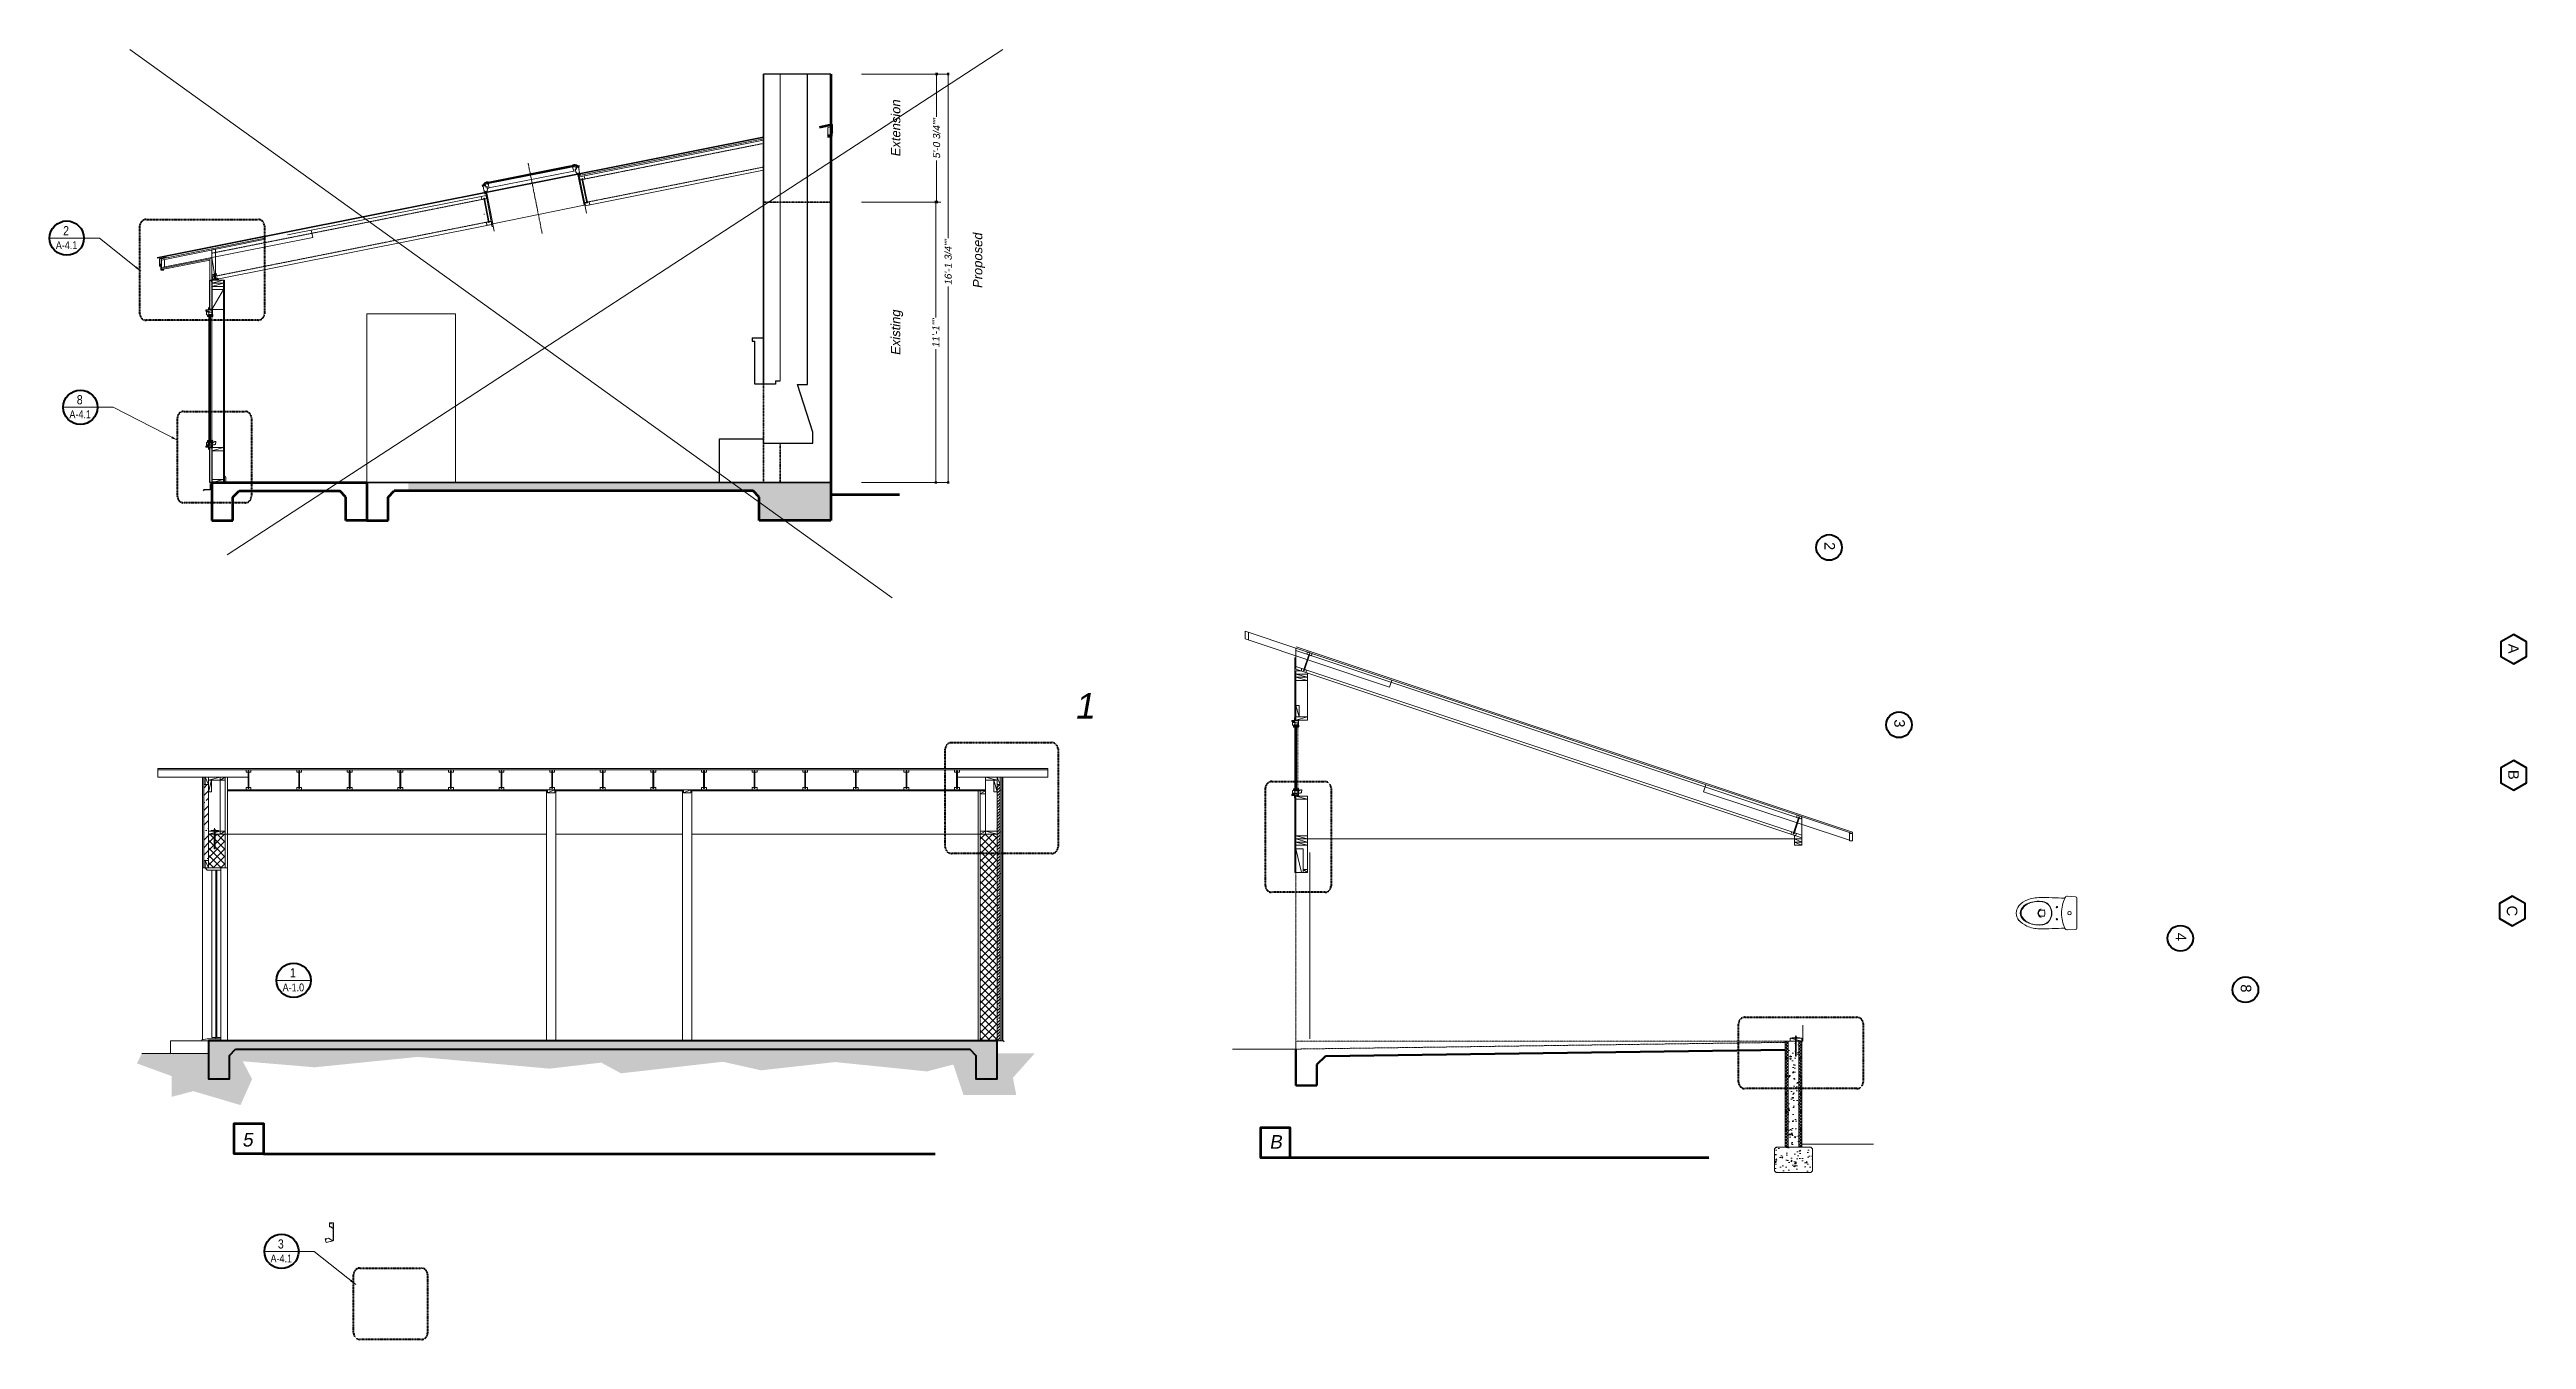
# Model space of a CAD drawing. Header units: inches. Extents: x -3905 to 10892, y 1064 to 9590.
# Drawn here: x 2088 to 3262, y 3536 to 4147 of the extents above; entities that cross this region are included whole.
import ezdxf
from ezdxf.enums import TextEntityAlignment as Align

# ---------------------------------------------------------------- set-up
doc = ezdxf.new("R2010")
doc.units = ezdxf.units.IN
doc.header["$MEASUREMENT"] = 0
doc.header["$PDMODE"] = 3
for name, pattern in [('CENTERLINE', [1.81, 0.75, -0.0625, 0.03, -0.0625, 0.75, -0.0625, 0.03, -0.0625]), ('MYCENTER', [0.9375, 0.75, -0.0625, 0.0625, -0.0625]), ('MYHIDDEN', [0.1875, 0.125, -0.0625]), ('PHANTOM', [12, 7, -1, 1, -1, 1, -1])]:
    doc.linetypes.add(name, pattern=pattern)
doc.layers.add('Fenestration', color=40, linetype='Continuous')
doc.layers.add('Plumbing', color=210, linetype='Continuous', lineweight=0)
doc.layers.add('SECTIONS', color=70, linetype='Continuous', lineweight=0)
doc.styles.add('DS-TXT1', font='arial.ttf', dxfattribs={"oblique": 10})
doc.styles.get("Standard").update_dxf_attribs({"font": 'arial.ttf', "oblique": 10})
doc.styles.add('Title', font='swissck.ttf')
doc.dimstyles.new('DS-Fraction', dxfattribs={"dimtxt": 0.1, "dimasz": 0.035, "dimexe": 0.06, "dimexo": 0.06, "dimgap": 0.02, "dimtad": 0, "dimdec": 3, "dimzin": 0, "dimdsep": 46, "dimlunit": 4, "dimtxsty": 'DS-TXT1', "dimblk": 'BOXFILLED', "dimcen": -0.06, "dimclrd": 256, "dimclre": 256, "dimclrt": 256, "dimadec": 0, "dimazin": 0, "dimtfac": 1, "dimtdec": 3, "dimtmove": 1, "dimatfit": 3, "dimfxl": 1, "dimfrac": 2, "dimtolj": 1, "dimtzin": 0, "dimlwd": 0, "dimlwe": -1, "dimarcsym": 0})
doc.dimstyles.new('DS-Fraction$7', dxfattribs={"dimtxt": 0.125, "dimasz": 0.125, "dimexe": 0.06, "dimexo": 0.06, "dimgap": 0.02, "dimtad": 0, "dimdec": 3, "dimzin": 0, "dimdsep": 46, "dimlunit": 4, "dimtxsty": 'DS-TXT1', "dimblk": 'BOXFILLED', "dimcen": -0.06, "dimclrd": 256, "dimclre": 256, "dimclrt": 256, "dimadec": 0, "dimazin": 0, "dimtfac": 1, "dimtdec": 3, "dimtmove": 1, "dimatfit": 3, "dimfxl": 1, "dimfrac": 2, "dimtolj": 1, "dimtzin": 0, "dimlwd": 0, "dimlwe": -1, "dimarcsym": 0})
pattern_1 = [(45, (-271.6989, 2431.6035), (-0.70710678, 0.70710678), []), (135, (-271.6989, 2431.6035), (-0.70710678, -0.70710678), [])]
pattern_2 = [(50, (-1869.4695, 1773.8825), (7.172602, -0.6275213), [0.75, -8.25]), (355, (-1869.4695, 1773.8825), (-1.387513, 7.521921), [0.6, -6.6]), (100.45144, (-1868.872, 1773.83), (5.785088, 6.8944), [0.637402, -7.011421]), (46.1842, (-1869.4695, 1775.8825), (10.672413, -1.655193), [1.125, -12.375]), (96.63564, (-1868.58, 1775.745), (9.34662, 9.741186), [0.956103, -10.517138]), (351.18416, (-1869.47, 1775.883), (9.34662, 9.741186), [0.9, -9.9]), (21, (-1868.4695, 1775.3825), (5.9690705, -4.026189), [0.75, -8.25]), (326, (-1868.4695, 1775.3825), (2.433153, 7.2515), [0.6, -6.6]), (71.45144, (-1867.972, 1775.047), (8.402224, 3.2253115), [0.637402, -7.011421]), (37.5, (-1869.4695, 1773.8825), (0.1215986, 3.3289385), [0, -6.52, 0, -6.7, 0, -6.625]), (7.5, (-1869.4695, 1773.8825), (2.6306954, 3.944117), [0, -3.82, 0, -6.37, 0, -2.525]), (327.5, (-1871.6995, 1773.8825), (5.3382244, -0.2255487), [0, -2.5, 0, -7.8, 0, -10.35]), (317.5, (-1872.6995, 1773.8825), (5.8318617, 1.00105), [0, -3.25, 0, -5.18, 0, -7.35])]
pattern_3 = [(45, (339.1874, 1774.1077), (-1.767767, 1.767767), []), (135, (339.1874, 1774.1077), (-1.767767, -1.767767), [])]

msp = doc.modelspace()

# ---------------------------------------------------------------- texts
at = {"layer": 'Fenestration', "lineweight": 0}
for s, p in [('2', (2929.22018, 3913.76893)), ('A', (3253.55088, 3865.49495)), ('3', (2962.3818, 3829.66808)), ('B', (3253.55088, 3805.66787)), ('C', (3252.86158, 3741.32636)), ('4', (3095.81206, 3728.43104)), ('8', (3126.68685, 3704.00508))]:
    msp.add_text(s, height=5, rotation=270, dxfattribs=at).set_placement(p)
at = {"layer": 'SECTIONS', "linetype": 'Continuous', "lineweight": 5, "oblique": 10}
for s, p in [('Extension', (2490.99107, 4096.4084)), ('Proposed', (2529.87827, 4033.95968)), ('Existing', (2490.96361, 4002.24157))]:
    msp.add_text(s, height=4.398005, rotation=90, dxfattribs=at).set_placement(p)
at = {"layer": 'SECTIONS', "linetype": 'Continuous', "lineweight": 15, "oblique": 10}
msp.add_text('1', height=12.02925, dxfattribs=at).set_placement((2573.54568, 3830.04733))
at = {"layer": 'SECTIONS', "oblique": 10}
for s, p in [('5', (2178.83885, 3627.0549)), ('B', (2665.94792, 3626.01318))]:
    msp.add_text(s, height=6.47856, dxfattribs=at).set_placement(p)

# ---------------------------------------------------------------- blocks, each defined once
blk = doc.blocks.new('LSSUI35-l')
for p, q in [((-1.8, 11.6), (-1.8, 3.1)), ((-1.8, 11.6), (0, 11.6)), ((-1.7, 9.6), (-1.8, 9.6)), ((-1.7, 9.5), (-1.8, 9.5)), ((-1.7, 11.6), (-1.7, 8.9)), ((-1.7, 9.6), (-1.7, 3.1)), ((-1.7, 3.1), (-1.5, 3)), ((-1.7, 3), (1.6, 2.2)), ((-0.4, 9.6), (-1.6, 8.8)), ((-1.6, 8.8), (-1.6, 3.3)), ((0.5, 4.2), (-1.5, 3)), ((-1.5, 3), (1.7, 2.2)), ((-0.6, 11.2), (-0.6, 11.2)), ((-0.6, 11), (-0.6, 11)), ((-0.6, 9.9), (-0.6, 9.9)), ((-0.6, 9.8), (-0.6, 9.8)), ((-0.1, 9.6), (-0.4, 9.6)), ((-0.1, 9.6), (0, 9.7)), ((0, 9.7), (0, 11.6)), ((2.1, 3.9), (0.5, 4.3)), ((2.1, 3.9), (1.6, 2.2)), ((1.7, 3.8), (1.6, 3.7)), ((1.8, 3.7), (1.7, 3.6))]:
    blk.add_line(p, q)
for centre, radius, start, end in [((-1.6, 3.1), 0.125, 180, 210), ((-1.7, 8.8), 0.0781, 7.2845, 78.463), ((-1.7, 3.3), 0.0625, 270, 0), ((-1.6, 3.1), 0.0625, 180, 210), ((-1.6, 3.1), 0.125, 249.4647, 294.4647), ((-1.5, 3.1), 0.0625, 249.4647, 294.4647), ((-0.6, 11.1), 0.0781, 90, 270), ((-0.6, 9.8), 0.0781, 90, 270), ((-0.6, 11.1), 0.0781, 270, 90), ((-0.6, 9.8), 0.0781, 270, 90), ((0.4, 4.3), 0.125, 301.1977, 346.1977), ((1.7, 3.7), 0.0781, 121.1977, 301.1977), ((1.8, 3.7), 0.0781, 301.1977, 121.1977)]:
    blk.add_arc(centre, radius, start, end)
blk = doc.blocks.new('*U461')
at = {"color": 0, "lineweight": 0}
blk.add_line((0, 0), (5.5, 1.5), dxfattribs=at)
blk.add_lwpolyline([(0, 0), (5.5, 0), (5.5, 1.5), (0, 1.5)], close=True, dxfattribs=at)
blk = doc.blocks.new('*U462')
at = {"color": 0, "lineweight": 0}
blk.add_line((0, 0), (3.5, 1.5), dxfattribs=at)
blk.add_lwpolyline([(0, 0), (3.5, 0), (3.5, 1.5), (0, 1.5)], close=True, dxfattribs=at)
blk = doc.blocks.new('*U452')
at = {"color": 0, "lineweight": 0}
for p, q in [((1.8, 0.2), (-1.7, 0.2)), ((-1.7, 0), (-1.7, 0.2)), ((1.8, 0), (-1.7, 0)), ((0.4, 0.5), (-0.4, 0.5)), ((-0.2, 0.8), (-0.2, -1.4)), ((0.2, 0.8), (-0.2, 0.8)), ((-0.2, -1.5), (-0.2, 0)), ((0.2, 0.8), (0.2, -1.4)), ((0.2, -1.5), (0.2, 0)), ((1.8, 0), (1.8, 0.2)), ((-0.2, -1.5), (-0.2, -8.4)), ((0.2, -1.5), (0.2, -8.4))]:
    blk.add_line(p, q, dxfattribs=at)
at = {"color": 0, "linetype": 'CENTERLINE', "lineweight": 0}
blk.add_line((0, 1.3), (0, -4.4), dxfattribs=at)
at = {"linetype": 'Continuous', "lineweight": 5}
for p, q in [((-0.8, -3.5), (-0.8, -3.5)), ((-0.2, -8.4), (-0.1, -8.5)), ((-0.2, -8.4), (-0.2, -8.4)), ((-0.2, -8.4), (0.2, -8.4)), ((-0.1, -8.5), (0.1, -8.5))]:
    blk.add_line(p, q, dxfattribs=at)
at = {"linetype": 'Continuous', "lineweight": 0}
blk.add_line((0.1, -8.5), (0.2, -8.4), dxfattribs=at)
at = {"color": 0, "lineweight": 0}
for points in [[(0.4, 0.5), (0.4, 0.2), (-0.4, 0.2), (-0.4, 0.5)], [(-0.3, 0.6), (0.3, 0.6)]]:
    blk.add_lwpolyline(points, dxfattribs=at)
for centre, radius, start, end in [((-0.3, 0.5), 0.136, 34.0045, 145.9955), ((0, 0.3), 0.317, 54.1118, 125.8882), ((0.3, 0.5), 0.136, 34, 146)]:
    blk.add_arc(centre, radius, start, end, dxfattribs=at)
blk = doc.blocks.new('BCI 9-12')
at = {"color": 0}
for p, q in [((0.96875, 0.5625), (0.96875, 8.9375)), ((1.34375, 8.9375), (0.96875, 8.9375)), ((1.34375, 0.5625), (0.96875, 0.5625)), ((1.34375, 0.5625), (1.34375, 8.9375))]:
    blk.add_line(p, q, dxfattribs=at)
for points in [[(1.34375, 8.375), (2.3125, 8.375), (2.3125, 9.5), (0, 9.5), (0, 8.375), (0.96875, 8.375)], [(1.34375, 1.125), (2.3125, 1.125), (2.3125, 0), (0, 0), (0, 1.125), (0.96875, 1.125)]]:
    blk.add_lwpolyline(points, dxfattribs=at)
blk = doc.blocks.new('*U447')
at = {"color": 0, "lineweight": 0}
for p, q in [((1.8, 0.2), (-1.7, 0.2)), ((-1.7, 0), (-1.7, 0.2)), ((1.8, 0), (-1.7, 0)), ((0.4, 0.5), (-0.4, 0.5)), ((-0.2, 0.8), (-0.2, -1.4)), ((0.2, 0.8), (-0.2, 0.8)), ((-0.2, -1.5), (-0.2, 0)), ((0.2, 0.8), (0.2, -1.4)), ((0.2, -1.5), (0.2, 0)), ((1.8, 0), (1.8, 0.2)), ((-0.2, -1.5), (-0.2, -8.4)), ((0.2, -1.5), (0.2, -8.4))]:
    blk.add_line(p, q, dxfattribs=at)
at = {"color": 0, "linetype": 'CENTERLINE', "lineweight": 0}
blk.add_line((0, 1.3), (0, -4.4), dxfattribs=at)
at = {"linetype": 'Continuous', "lineweight": 5}
for p, q in [((-0.8, -3.5), (-0.8, -3.5)), ((-0.2, -8.4), (-0.1, -8.5)), ((-0.2, -8.4), (-0.2, -8.4)), ((-0.2, -8.4), (0.2, -8.4)), ((-0.1, -8.5), (0.1, -8.5))]:
    blk.add_line(p, q, dxfattribs=at)
at = {"linetype": 'Continuous', "lineweight": 0}
blk.add_line((0.1, -8.5), (0.2, -8.4), dxfattribs=at)
at = {"color": 0, "lineweight": 0}
for points in [[(0.4, 0.5), (0.4, 0.2), (-0.4, 0.2), (-0.4, 0.5)], [(-0.3, 0.6), (0.3, 0.6)]]:
    blk.add_lwpolyline(points, dxfattribs=at)
for centre, radius, start, end in [((-0.3, 0.5), 0.136, 34.0045, 145.9955), ((0, 0.3), 0.317, 54.1118, 125.8882), ((0.3, 0.5), 0.136, 34, 146)]:
    blk.add_arc(centre, radius, start, end, dxfattribs=at)
blk = doc.blocks.new('*U12')
at = {"color": 0}
for p, q in [((-2.4, 13.9), (-2.4, 6.2)), ((-1.7, 14.6), (2.4, 14.8)), ((-2.4, -1.5), (-2.4, 6.2)), ((-1.7, -2.2), (2.4, -2.5))]:
    blk.add_line(p, q, dxfattribs=at)
at = {"color": 0, "linetype": 'PHANTOM'}
for p, q in [((15.8, 7.8), (14.5, 7.8)), ((14.5, 4.6), (15.8, 4.6))]:
    blk.add_line(p, q, dxfattribs=at)
at = {"color": 0, "linetype": 'Continuous'}
for centre in [(7.9, 9.3), (7.9, 3.1)]:
    blk.add_circle(centre, 0.356, dxfattribs=at)
at = {"color": 0}
for centre, radius, start, end in [((-1.7, 13.9), 0.667, 94.0122, 180), ((2.5, 13.4), 1.42, 25.5448, 94.0122), ((-12.7, 6.2), 18.2, 0, 25.5448), ((1.4, 6.2), 0.89, 0, 180), ((1.4, 6.2), 0.89, 180, 0), ((-12.7, 6.2), 18.2, 334.4552, 0), ((-1.7, -1.5), 0.667, 180, 265.9878), ((2.5, -1.1), 1.42, 265.9878, 334.4552)]:
    blk.add_arc(centre, radius, start, end, dxfattribs=at)
at = {"color": 0, "linetype": 'Continuous'}
for centre, radius, start, end in [((14.7, -163.7), 177.9, 89.2701, 93.5068), ((16.8, -2.7), 16.9, 67.4006, 90), ((19, 2.6), 11.1, 40.9645, 67.4006), ((19.4, 6.2), 8.9, 168.8574, 191.1426), ((16, 6.9), 5.34, 98.1902, 168.8574), ((19.4, 6.2), 8.76, 168.8574, 191.1426), ((16, 5.5), 5.34, 191.1426, 261.8098), ((16, 6.9), 5.2, 98.1902, 168.8574), ((16, 5.5), 5.2, 191.1426, 261.8098), ((21.2, 6.2), 7.12, 168.7667, 191.2333), ((14.5, 7.5), 0.267, 90, 168.7667), ((14.5, 4.8), 0.267, 191.2333, 270), ((17.2, -1.9), 14.2, 68.1669, 98.1902), ((17.2, -1.9), 14.1, 70.5409, 98.1902), ((17.2, 14.3), 14.2, 261.8098, 291.8331), ((17.2, 14.3), 14.1, 261.8098, 289.4591), ((15.5, 6.2), 2.22, 281.3482, 78.6518), ((19.5, 4.6), 7.12, 23.9228, 70.5409), ((19.5, 7.7), 7.12, 289.4591, 336.0772), ((19.7, 4.1), 7.7, 30.7706, 68.1669), ((19.7, 8.2), 7.7, 291.8331, 329.2294), ((19, 9.7), 11.1, 291.2543, 319.0355), ((23, 6.2), 3.34, 336.0772, 23.9228), ((23.1, 6.2), 3.69, 329.2294, 30.7706), ((23.1, 6.2), 5.69, 319.0355, 40.9645), ((14.7, 176.1), 177.9, 266.4932, 270.7284), ((16.8, 15.1), 16.9, 268.5146, 292.5994)]:
    blk.add_arc(centre, radius, start, end, dxfattribs=at)
at = {"color": 0, "linetype": 'PHANTOM'}
blk.add_arc((15.8, 6.2), 1.6, 270, 90, dxfattribs=at)
blk = doc.blocks.new('DETAIL-BUBBLE')
at = {"linetype": 'Continuous', "lineweight": 0}
blk.add_line((0, 0), (-16.3, 0), dxfattribs=at)
at = {"linetype": 'Continuous', "lineweight": 40}
blk.add_circle((-8.1, 0), 8.14, dxfattribs=at)
at = {"linetype": 'Continuous', "lineweight": 0, "style": 'Title'}
blk.add_attdef('1', (-9.8, 1.4), '', height=4.32, dxfattribs=at)
blk.add_attdef('A7.0', text='', height=3.72, dxfattribs=at).set_placement((-8.2, -5.2), align=Align.CENTER)
blk = doc.blocks.new('_BoxFilled')
at = {"color": 0, "linetype": 'ByBlock', "lineweight": -2}
blk.add_line((-0.5, 0), (-1, 0), dxfattribs=at)
at = {"color": 0, "linetype": 'ByBlock'}
blk.add_solid([(-0.5, 0.5), (0.5, 0.5), (-0.5, -0.5), (0.5, -0.5)], dxfattribs=at)
blk = doc.blocks.new('*D469')
at = {"layer": 'Defpoints', "color": 0, "linetype": 'Continuous', "lineweight": 5, "transparency": 16777216}
for p in [(2513.7, 4135.7), (2514, 4135.7), (2514, 3942)]:
    blk.add_point(p, dxfattribs=at)
at = {"layer": 'SECTIONS', "linetype": 'Continuous', "transparency": 16777216}
for p, q in [((2512, 4135.7), (2511.7, 4135.7)), ((2512, 3942), (2511.7, 3942))]:
    blk.add_line(p, q, dxfattribs=at)
at = {"layer": 'SECTIONS', "linetype": 'Continuous', "lineweight": 0, "transparency": 16777216}
for p, q in [((2513.7, 4134.5), (2513.7, 4057.9)), ((2513.7, 3943.2), (2513.7, 4035))]:
    blk.add_line(p, q, dxfattribs=at)
at = {"layer": 'SECTIONS', "linetype": 'Continuous', "lineweight": 0, "transparency": 16777216, "xscale": 1.19, "yscale": 1.19, "zscale": 1.19}
for p, rotation in [((2513.7, 4135.7), 90), ((2513.7, 3942), 270)]:
    blk.add_blockref('_BoxFilled', p, dxfattribs=dict(at, rotation=rotation))
at = {"layer": 'SECTIONS', "linetype": 'Continuous', "lineweight": 5, "transparency": 16777216, "insert": (2513.7, 4046.4), "char_height": 3.4, "attachment_point": 5, "rotation": 90, "style": 'DS-TXT1'}
blk.add_mtext('\\A1;16\'-1 3/4""', dxfattribs=at)
blk = doc.blocks.new('*D470')
at = {"layer": 'Defpoints', "color": 0, "linetype": 'Continuous', "lineweight": 5, "transparency": 16777216}
for p in [(2472.6, 4135.7), (2508.2, 4135.7), (2503, 4075)]:
    blk.add_point(p, dxfattribs=at)
at = {"layer": 'SECTIONS', "linetype": 'Continuous', "transparency": 16777216}
for p, q in [((2474.6, 4135.7), (2510.2, 4135.7)), ((2505.1, 4075), (2510.2, 4075))]:
    blk.add_line(p, q, dxfattribs=at)
at = {"layer": 'SECTIONS', "linetype": 'Continuous', "lineweight": 0, "transparency": 16777216}
for p, q in [((2508.2, 4134.5), (2508.2, 4115.4)), ((2508.2, 4076.2), (2508.2, 4094.7))]:
    blk.add_line(p, q, dxfattribs=at)
at = {"layer": 'SECTIONS', "linetype": 'Continuous', "lineweight": 0, "transparency": 16777216, "xscale": 1.19, "yscale": 1.19, "zscale": 1.19}
for p, rotation in [((2508.2, 4135.7), 90), ((2508.2, 4075), 270)]:
    blk.add_blockref('_BoxFilled', p, dxfattribs=dict(at, rotation=rotation))
at = {"layer": 'SECTIONS', "linetype": 'Continuous', "lineweight": 5, "transparency": 16777216, "insert": (2508.2, 4105.1), "char_height": 3.4, "attachment_point": 5, "rotation": 90, "style": 'DS-TXT1'}
blk.add_mtext('\\A1;5\'-0 3/4""', dxfattribs=at)
blk = doc.blocks.new('*D471')
at = {"layer": 'Defpoints', "color": 0, "linetype": 'Continuous', "lineweight": 5, "transparency": 16777216}
for p in [(2472.6, 4075), (2507.8, 4075), (2472.6, 3942)]:
    blk.add_point(p, dxfattribs=at)
at = {"layer": 'SECTIONS', "linetype": 'Continuous', "transparency": 16777216}
for p, q in [((2474.6, 4075), (2509.8, 4075)), ((2474.6, 3942), (2509.8, 3942))]:
    blk.add_line(p, q, dxfattribs=at)
at = {"layer": 'SECTIONS', "linetype": 'Continuous', "lineweight": 0, "transparency": 16777216}
for p, q in [((2507.8, 4073.8), (2507.8, 4020.3)), ((2507.8, 3943.2), (2507.8, 4005.3))]:
    blk.add_line(p, q, dxfattribs=at)
at = {"layer": 'SECTIONS', "linetype": 'Continuous', "lineweight": 0, "transparency": 16777216, "xscale": 1.19, "yscale": 1.19, "zscale": 1.19}
for p, rotation in [((2507.8, 4075), 90), ((2507.8, 3942), 270)]:
    blk.add_blockref('_BoxFilled', p, dxfattribs=dict(at, rotation=rotation))
at = {"layer": 'SECTIONS', "linetype": 'Continuous', "lineweight": 5, "transparency": 16777216, "insert": (2507.8, 4012.8), "char_height": 3.4, "attachment_point": 5, "rotation": 90, "style": 'DS-TXT1'}
blk.add_mtext('\\A1;11\'-1""', dxfattribs=at)
blk = doc.blocks.new('*U496')
at = {"layer": 'SECTIONS', "lineweight": -2}
for p, q in [((1125.1, 3472.2), (1125.1, 3454.2)), ((1125.1, 3472.2), (1198.6, 3472.2)), ((1135.1, 3465.3), (1138, 3468.2)), ((1135.1, 3454.2), (1135.1, 3465.3)), ((1188.6, 3465.3), (1185.7, 3468.2)), ((1188.6, 3454.2), (1188.6, 3465.3)), ((1198.6, 3472.2), (1198.6, 3454.2)), ((1125.1, 3454.2), (1135.1, 3454.2)), ((1198.6, 3454.2), (1188.6, 3454.2))]:
    blk.add_line(p, q, dxfattribs=at)
at = {"layer": 'SECTIONS', "linetype": 'Continuous', "lineweight": -2}
blk.add_line((1138, 3468.2), (1185.7, 3468.2), dxfattribs=at)
blk = doc.blocks.new('*U404')
for p, q in [((-0.1, 0.2), (0, 0.2)), ((-0.1, 0.1), (-0.1, -1.2)), ((-0.1, -1.2), (-0.1, 0)), ((-0.1, 0), (-0.1, 0)), ((0, 0.2), (1.7, 1)), ((0, 0.1), (1.7, 0.9)), ((0, 0.1), (0.1, 0.5)), ((1.2, 0.1), (0, 0.1)), ((1.2, 0.1), (0, 0.1)), ((0, 0.1), (0, 0.1)), ((0.1, 0.6), (0.6, 1.8)), ((0.1, 0.6), (0.6, 1.8)), ((0.1, 0.4), (0.1, 0.5)), ((1.6, 0.8), (0.3, 0.2)), ((1, 2.9), (0.4, 2.6)), ((0.4, 2.4), (0.4, 2.6)), ((0.4, 2.4), (0.5, 2.3)), ((0.5, 2.4), (1.1, 2.7)), ((0.5, 2.4), (0.5, 2.3)), ((0.5, 2.3), (0.6, 2)), ((0.6, 2.4), (0.6, 2.5)), ((0.7, 2.5), (0.7, 2.5)), ((0.7, 0.1), (0.7, 0.1)), ((1, 2.9), (1.1, 2.8)), ((1, 1.3), (1.3, 2)), ((1, 1.3), (1.2, 2)), ((1.2, 2.9), (1.1, 2.7)), ((1.1, 2.7), (1.2, 2.5)), ((1.1, 1.2), (1.4, 1.9)), ((1.8, 3.2), (1.2, 2.9)), ((1.2, 2.4), (1.2, 2.4)), ((1.2, 1.2), (1.4, 1.9)), ((1.2, 0.1), (1.2, 0.1)), ((1.3, 2.5), (1.3, 2.4)), ((1.3, 2.5), (1.3, 2.4)), ((1.5, 1.3), (1.7, 0.9)), ((1.5, 1.3), (1.6, 1.1)), ((1.7, 2.9), (1.6, 3)), ((1.6, 1.4), (2.1, 2.7)), ((1.6, 1.4), (2.1, 2.7)), ((1.6, 1.4), (2.1, 2.7)), ((1.6, 1), (1.7, 1)), ((1.9, 3.1), (1.8, 3.2)), ((1.8, 3), (1.8, 3)), ((1.8, 1), (3, 0.4)), ((1.8, 0.9), (3, 0.3)), ((1.9, 3.1), (2.1, 2.8)), ((1.9, 1.2), (3, 0.7)), ((2.4, 0.1), (2.4, 0.1)), ((3, 0.3), (2.9, 0.7)), ((3, 0.4), (3, 0.7)), ((3.1, 0.3), (3, 0.3)), ((-0.4, -0.6), (-0.3, -0.5)), ((-0.1, -0.8), (-0.4, -0.6)), ((-0.3, -0.5), (-0.1, -0.7)), ((-0.2, -0.2), (-0.2, -0.2)), ((-0.1, -0.4), (-0.1, -0.4)), ((-0.1, -1.2), (-0.1, -1.2))]:
    blk.add_line(p, q)
at = {"linetype": 'Continuous', "lineweight": 5}
for p, q in [((1.7, 1), (1.9, 1.2)), ((2.4, 0.1), (3.1, 0.1)), ((2.4, 0.1), (3, 0.1))]:
    blk.add_line(p, q, dxfattribs=at)
for centre, radius, start, end in [((0, 0.1), 0.125, 135, 180), ((0, 0), 0.125, 90, 180), ((0, 0), 0.0625, 90, 180), ((0, 0.1), 0.0625, 135, 163.774), ((0, 0.5), 0.0855, 339.4503, 63.0447), ((0, 0.5), 0.0855, 339.4503, 63.0447), ((0.3, 0.3), 0.0625, 204.4503, 294.4503), ((0.6, 2.5), 0.078, 24.4503, 204.4503), ((0.4, 1.9), 0.25, 334.4503, 24.4503), ((0.4, 1.9), 0.25, 334.4503, 24.4503), ((1.1, 1.3), 0.0938, 159.4503, 339.4503), ((1.1, 1.3), 0.0467, 159.4503, 339.4503), ((1.2, 2.4), 0.078, 24.4503, 204.4503), ((1.3, 2.4), 0.078, 204.4503, 24.4503), ((1.3, 2), 0.0938, 339.4503, 159.4503), ((1.3, 2), 0.0938, 339.4503, 159.4503), ((1.4, 2.5), 0.078, 167.703, 204.4503), ((1.4, 2.4), 0.078, 204.4503, 241.1976), ((1.3, 2), 0.0467, 339.4503, 159.4503), ((1.3, 2), 0.0467, 339.4503, 159.4503), ((1.6, 1.3), 0.0855, 69.4503, 204.4503), ((1.6, 1.3), 0.0855, 69.4503, 204.4503), ((1.7, 3), 0.078, 24.4503, 204.4503), ((1.5, 0.9), 0.0625, 294.4503, 24.4503), ((1.7, 2.9), 0.078, 204.4503, 24.4503), ((1.7, 0.9), 0.125, 62.6919, 114.4503), ((1.7, 0.8), 0.125, 62.692, 114.4503), ((2.1, 2.8), 0.03, 204.4503, 249.5172), ((2.1, 2.8), 0.03, 204.4503, 249.5172), ((3.1, 0.4), 0.0625, 188.1916, 242.6925), ((3.1, 0.4), 0.125, 188.1916, 242.692), ((3, 0.2), 0.125, 302.6919, 62.6919), ((-0.1, -0.2), 0.0625, 90, 180), ((-0.1, -0.2), 0.0625, 180, 270)]:
    blk.add_arc(centre, radius, start, end)
blk.add_arc((3, 0.2), 0.0653, 269.5951, 90.4049, dxfattribs=at)
blk = doc.blocks.new('BJI6000-14')
at = {"layer": 'SECTIONS', "linetype": 'Continuous', "lineweight": 5}
for p, q in [((1.15625, 14), (-1.15625, 14)), ((-1.15625, 14), (-1.15625, 12.5)), ((-1.15625, 12.5), (-0.1875, 12.5)), ((-0.1875, 12.875), (-0.1875, 1.125)), ((-0.1875, 12.875), (0.1875, 12.875)), ((0.1875, 12.875), (0.1875, 1.125)), ((0.1875, 12.5), (1.15625, 12.5)), ((1.15625, 12.5), (1.15625, 14)), ((-0.1875, 1.5), (-1.15625, 1.5)), ((-1.15625, 1.5), (-1.15625, 0)), ((-1.15625, 0), (1.15625, 0)), ((-0.1875, 1.125), (0.1875, 1.125)), ((1.15625, 1.5), (0.1875, 1.5)), ((1.15625, 0), (1.15625, 1.5))]:
    blk.add_line(p, q, dxfattribs=at)

# ---------------------------------------------------------------- dimensions: what is measured, and where the dimension line sits
at = {"layer": 'SECTIONS', "linetype": 'Continuous', "lineweight": 5}
for base, p1, p2, picture, middle in [((2508.15976, 4135.69638), (2503.03673, 4074.98466), (2472.58614, 4135.69638), '*D470', (2508.15976, 4105.05476)), ((2513.73097, 4135.69638), (2514.00465, 3941.98466), (2514.00465, 4135.69638), '*D469', (2513.73097, 4046.4393)), ((2507.77601, 4074.98466), (2472.58614, 3941.98466), (2472.58614, 4074.98466), '*D471', (2507.77601, 4012.75384))]:
    dim = msp.add_linear_dim(base=base, p1=p1, p2=p2, angle=90, dimstyle='DS-Fraction', override={"dimscale": 34, "dimpost": '"'}, dxfattribs=at)
    dim.commit()
    dim.dimension.update_dxf_attribs({"geometry": picture, "text_midpoint": middle, "dimtype": 160})

# ---------------------------------------------------------------- hatches: boundary and pattern name
at = {"layer": 'SECTIONS', "linetype": 'Continuous', "lineweight": 5}
h = msp.add_hatch(dxfattribs=at)
h.set_pattern_fill('AR-CONC', color=256)
h.set_pattern_definition([(50, (599.3014, 498.366), (7.172602, -0.627521), [0.75, -8.25]), (355, (599.3014, 498.366), (-1.387513, 7.521921), [0.6, -6.6]), (100.45144, (599.899, 498.314), (5.785088, 6.8944), [0.637402, -7.011421]), (46.1842, (599.301, 500.366), (10.672413, -1.655193), [1.125, -12.375]), (96.63564, (600.191, 500.228), (9.34662, 9.741186), [0.956103, -10.517138]), (351.18416, (599.301, 500.366), (9.34662, 9.741186), [0.9, -9.9]), (21, (600.3014, 499.866), (5.9690705, -4.026189), [0.75, -8.25]), (326, (600.3014, 499.866), (2.433153, 7.2515), [0.6, -6.6]), (71.45144, (600.799, 499.531), (8.402224, 3.225312), [0.637402, -7.011421]), (37.5, (599.3014, 498.3662), (0.1215986, 3.3289385), [0, -6.52, 0, -6.7, 0, -6.625]), (7.5, (599.3014, 498.3662), (2.6306954, 3.944117), [0, -3.82, 0, -6.37, 0, -2.525]), (327.5, (597.0714, 498.3662), (5.3382244, -0.2255487), [0, -2.5, 0, -7.8, 0, -10.35]), (317.5, (596.0714, 498.366), (5.8318617, 1.00105), [0, -3.25, 0, -5.18, 0, -7.35])])
h.paths.add_polyline_path([(2458.05013, 3941.98466), (2434.05794, 3941.98466), (2257.66699, 3941.98466), (2257.66699, 3937.98466), (2421.14886, 3937.98466), (2424.05013, 3935.08339), (2424.05013, 3923.98466), (2458.05013, 3923.98466)])
at = {"layer": 'SECTIONS', "linetype": 'Continuous', "lineweight": 0}
h = msp.add_hatch(dxfattribs=at)
h.set_pattern_fill('ANSI35', color=256, scale=20)
h.set_pattern_definition([(45, (339.1874, 1774.1077), (-3.535534, 3.535534), []), (45, (342.723, 1774.1077), (-3.535534, 3.535534), [6.25, -1.25, 0, -1.25])])
h.paths.add_polyline_path([(2162.87854, 3798.75575), (2161.3786, 3798.75575), (2160.62854, 3798.75575), (2160.62854, 3762.69477), (2161.3786, 3762.69477), (2162.87854, 3762.69477), (2162.87854, 3775.19491), (2162.87854, 3776.69491)])
h = msp.add_hatch(dxfattribs=at)
h.set_pattern_fill('ANSI35', color=256, scale=8)
h.set_pattern_definition([(45, (2290.508, 1499.0425), (-1.4142136, 1.4142136), []), (45, (2291.9221, 1499.0425), (-1.4142136, 1.4142136), [2.5, -0.5, 0, -0.5])])
h.paths.add_polyline_path([(2538.37854, 3798.75701), (2536.87914, 3798.75701), (2536.87914, 3677.19491), (2538.37854, 3677.19491)])
h = msp.add_hatch(dxfattribs=at)
h.set_pattern_fill('ANSI37', color=256, scale=20)
h.set_pattern_definition(pattern_3)
h.paths.add_polyline_path([(2170.87854, 3775.19491), (2166.06556, 3775.19491), (2166.06556, 3768.69491, -1), (2165.56556, 3768.69491), (2165.56556, 3775.19491), (2162.87854, 3775.19491), (2162.87854, 3759.19491), (2170.87854, 3759.19491)])
h = msp.add_hatch(dxfattribs=at)
h.set_pattern_fill('ANSI37', color=256, scale=20)
h.set_pattern_definition(pattern_3)
h.paths.add_polyline_path([(2536.87854, 3775.19491), (2531.37854, 3775.19491), (2528.87854, 3775.19491), (2528.87854, 3677.19491), (2536.87854, 3677.19491)])
h = msp.add_hatch(dxfattribs=at)
h.set_pattern_fill('AR-CONC', color=256, scale=2)
h.set_pattern_definition([(50, (339.187, 1774.108), (14.345204, -1.255043), [1.5, -16.5]), (355, (339.187, 1774.108), (-2.77503, 15.04384), [1.2, -13.2]), (100.45144, (340.383, 1774.003), (11.57018, 13.7888), [1.274804, -14.02284]), (46.1842, (339.187, 1778.108), (21.34483, -3.31039), [2.25, -24.75]), (96.6356, (340.966, 1777.832), (18.69324, 19.48237), [1.9122, -21.03428]), (351.1842, (339.187, 1778.108), (18.69324, 19.48237), [1.8, -19.8]), (21, (341.187, 1777.108), (11.93814, -8.05238), [1.5, -16.5]), (326, (341.187, 1777.108), (4.86631, 14.503), [1.2, -13.2]), (71.45144, (342.182, 1776.437), (16.80445, 6.45062), [1.274804, -14.02284]), (37.5, (339.1874, 1774.1077), (0.243197, 6.657877), [0, -13.04, 0, -13.4, 0, -13.25]), (7.5, (339.1874, 1774.108), (5.26139, 7.888234), [0, -7.64, 0, -12.74, 0, -5.05]), (327.5, (334.7274, 1774.1077), (10.676449, -0.451097), [0, -5, 0, -15.6, 0, -20.7]), (317.5, (332.727, 1774.108), (11.663723, 2.0021), [0, -6.5, 0, -10.36, 0, -14.7])])
h.paths.add_polyline_path([(2536.87854, 3677.19491), (2162.87854, 3677.19491), (2162.87854, 3659.19491), (2172.87854, 3659.19491), (2172.87854, 3670.29364), (2175.77981, 3673.19491), (2523.97727, 3673.19491), (2526.87854, 3670.29364), (2526.87854, 3659.19491), (2536.87854, 3659.19491)])
at = {"layer": 'SECTIONS', "lineweight": 0}
h = msp.add_hatch(dxfattribs=at)
h.set_pattern_fill('AR-CONC', color=256)
h.set_pattern_definition([(50, (-33.9096, 3919.938), (7.172602, -0.627521), [0.75, -8.25]), (355, (-33.9096, 3919.938), (-1.387513, 7.521921), [0.6, -6.6]), (100.45144, (-33.312, 3919.886), (5.785088, 6.8944), [0.637402, -7.011421]), (46.1842, (-33.9096, 3921.938), (10.672413, -1.655193), [1.125, -12.375]), (96.63564, (-33.02, 3921.8), (9.34662, 9.741186), [0.956103, -10.517138]), (351.18416, (-33.91, 3921.938), (9.34662, 9.741186), [0.9, -9.9]), (21, (-32.9096, 3921.438), (5.96907, -4.026189), [0.75, -8.25]), (326, (-32.9096, 3921.438), (2.433153, 7.2515), [0.6, -6.6]), (71.45144, (-32.412, 3921.1026), (8.402224, 3.225312), [0.637402, -7.011421]), (37.5, (-33.9096, 3919.938), (0.1215986, 3.3289385), [0, -6.52, 0, -6.7, 0, -6.625]), (7.5, (-33.9096, 3919.938), (2.6306954, 3.944117), [0, -3.82, 0, -6.37, 0, -2.525]), (327.5, (-36.1396, 3919.938), (5.3382244, -0.2255487), [0, -2.5, 0, -7.8, 0, -10.35]), (317.5, (-37.1396, 3919.938), (5.831862, 1.00105), [0, -3.25, 0, -5.18, 0, -7.35])])
h.paths.add_polyline_path([(2917.07348, 3652.21976), (2917.07348, 3651.84476), (2917.07348, 3643.84476), (2917.07348, 3643.46976), (2917.07348, 3635.46976), (2917.07348, 3635.09476), (2917.07348, 3627.09476), (2918.57348, 3627.09476, 0.635745567), (2918.57348, 3626.71976), (2910.57348, 3626.71976, 0.635745567), (2910.57348, 3627.09476), (2912.07348, 3627.09476), (2912.07348, 3635.09476), (2912.07348, 3635.46976), (2912.07348, 3643.46976), (2912.07348, 3643.84476), (2912.07348, 3651.84476), (2912.07348, 3652.21976), (2912.07348, 3660.21976), (2912.07348, 3660.59476), (2912.07348, 3668.59476), (2912.07348, 3668.96976), (2912.07348, 3676.96976), (2912.82348, 3676.96976), (2912.82348, 3670.50894, 1), (2913.32348, 3670.50894), (2913.32348, 3676.96976), (2917.07348, 3676.96976), (2917.07348, 3668.96976), (2917.07348, 3668.59476), (2917.07348, 3660.59476), (2917.07348, 3660.21976)])
h = msp.add_hatch(dxfattribs=at)
h.set_pattern_fill('ANSI37', color=256, scale=8)
h.set_pattern_definition(pattern_1)
h.paths.add_polyline_path([(2912.07348, 3668.96976), (2910.57348, 3668.96976), (2910.57348, 3676.96976), (2912.07348, 3676.96976)])
h = msp.add_hatch(dxfattribs=at)
h.set_pattern_fill('ANSI37', color=256, scale=8)
h.set_pattern_definition(pattern_1)
h.paths.add_polyline_path([(2917.07348, 3676.96976), (2918.57348, 3676.96976), (2918.57348, 3668.96976), (2917.07348, 3668.96976)])
at = {"layer": 'SECTIONS', "linetype": 'Continuous', "lineweight": 5}
h = msp.add_hatch(dxfattribs=at)
h.set_pattern_fill('EARTH', color=256, scale=20)
h.set_pattern_definition([(0, (4.2614, 232.845), (5, 5), [5, -5]), (0, (4.2614, 234.72), (5, 5), [5, -5]), (0, (4.2614, 236.595), (5, 5), [5, -5]), (90, (4.8864, 237.22), (-5, 5), [5, -5]), (90, (6.7614, 237.22), (-5, 5), [5, -5]), (90, (8.6364, 237.22), (-5, 5), [5, -5])])
h.paths.add_polyline_path([(2544.4066, 3659.69893), (2554.68965, 3671.19491), (2536.87854, 3671.19491), (2536.87854, 3659.19491), (2526.87854, 3659.19491), (2526.87854, 3670.29364), (2523.97727, 3673.19491), (2175.77981, 3673.19491), (2172.87854, 3670.29364), (2172.87854, 3659.19491), (2162.87854, 3659.19491), (2162.87854, 3671.19491), (2131.32705, 3671.19491), (2128.97409, 3666.46095), (2145.3904, 3660.48294), (2145.3904, 3650.60624), (2155.68314, 3653.33531), (2178.09268, 3646.70754), (2183.56481, 3659.05342), (2179.135, 3667.5006), (2213.14018, 3664.64154), (2262.38905, 3669.5799), (2324.64405, 3663.99364), (2349.1382, 3666.85269), (2358.51894, 3661.7844), (2406.85581, 3667.24256), (2424.96583, 3663.21391), (2460.14358, 3667.11262), (2503.62643, 3662.68794), (2516.13408, 3665.93686), (2520.95473, 3651.51167), (2545.97003, 3651.51167)])
at = {"layer": 'SECTIONS', "lineweight": 0}
h = msp.add_hatch(dxfattribs=at)
h.set_pattern_fill('ANSI37', color=256, scale=8)
h.set_pattern_definition(pattern_1)
h.paths.add_polyline_path([(2912.07348, 3660.59476), (2910.57348, 3660.59476), (2910.57348, 3668.59476), (2912.07348, 3668.59476)])
h = msp.add_hatch(dxfattribs=at)
h.set_pattern_fill('ANSI37', color=256, scale=8)
h.set_pattern_definition([(45, (-33.9096, 3919.9381), (-0.70710678, 0.70710678), []), (135, (-33.9096, 3919.9381), (-0.70710678, -0.70710678), [])])
h.paths.add_polyline_path([(2918.57348, 3660.59476), (2917.07348, 3660.59476), (2917.07348, 3668.59476), (2918.57348, 3668.59476)])
h = msp.add_hatch(dxfattribs=at)
h.set_pattern_fill('ANSI37', color=256, scale=8)
h.set_pattern_definition(pattern_1)
h.paths.add_polyline_path([(2918.57348, 3652.21976), (2917.07348, 3652.21976), (2917.07348, 3660.21976), (2918.57348, 3660.21976)])
h.paths.add_polyline_path([(2912.07348, 3652.21976), (2910.57348, 3652.21976), (2910.57348, 3660.21976), (2912.07348, 3660.21976)])
h.paths.add_polyline_path([(2918.57348, 3643.84476), (2917.07348, 3643.84476), (2917.07348, 3651.84476), (2918.57348, 3651.84476)])
h.paths.add_polyline_path([(2912.07348, 3643.84476), (2910.57348, 3643.84476), (2910.57348, 3651.84476), (2912.07348, 3651.84476)])
h.paths.add_polyline_path([(2917.07348, 3643.46976), (2918.57348, 3643.46976), (2918.57348, 3635.46976), (2917.07348, 3635.46976)])
h.paths.add_polyline_path([(2912.07348, 3635.46976), (2910.57348, 3635.46976), (2910.57348, 3643.46976), (2912.07348, 3643.46976)])
h.paths.add_polyline_path([(2917.07348, 3635.09476), (2918.57348, 3635.09476), (2918.57348, 3627.09476), (2917.07348, 3627.09476)])
h.paths.add_polyline_path([(2910.57348, 3635.09476), (2912.07348, 3635.09476), (2912.07348, 3627.09476), (2910.57348, 3627.09476)])
h = msp.add_hatch(dxfattribs=at)
h.set_pattern_fill('AR-CONC', color=256)
h.set_pattern_definition(pattern_2)
h.paths.add_polyline_path([(2922.82348, 3614.71976), (2923.57348, 3615.46976), (2923.57348, 3625.96976), (2922.82348, 3626.71976), (2906.32348, 3626.71976), (2905.57348, 3625.96976), (2905.57348, 3615.46976), (2906.32348, 3614.71976)])
h = msp.add_hatch(dxfattribs=at)
h.set_pattern_fill('AR-CONC', color=256)
h.set_pattern_definition(pattern_2)
h.paths.add_polyline_path([(2906.32348, 3626.71976), (2905.57348, 3625.96976), (2905.57348, 3615.46976), (2906.32348, 3614.71976), (2922.82348, 3614.71976), (2923.57348, 3615.46976), (2923.57348, 3625.96976), (2922.82348, 3626.71976)])

# ---------------------------------------------------------------- linework, layer by layer
at = {"layer": 'Fenestration', "lineweight": 40}
for points in [[(3256.11306, 3855.93278), (3262.17524, 3859.43278), (3262.17524, 3866.43278), (3256.11306, 3869.93278), (3250.05088, 3866.43278), (3250.05088, 3859.43278)], [(3256.11306, 3796.10569), (3262.17524, 3799.60569), (3262.17524, 3806.60569), (3256.11306, 3810.10569), (3250.05088, 3806.60569), (3250.05088, 3799.60569)], [(3255.42376, 3731.76418), (3261.48594, 3735.26418), (3261.48594, 3742.26418), (3255.42376, 3745.76418), (3249.36158, 3742.26418), (3249.36158, 3735.26418)]]:
    msp.add_lwpolyline(points, close=True, dxfattribs=at)
for centre in [(2931.44171, 3911.17105), (2964.60333, 3827.0702), (3098.03359, 3725.83316), (3128.90838, 3701.4072)]:
    msp.add_circle(centre, 6.07839, dxfattribs=at)
at = {"layer": 'SECTIONS', "linetype": 'Continuous', "lineweight": 5}
for p, q in [((2125.63387, 4147.33498), (2487.06588, 3887.2621)), ((2539.61449, 4147.33498), (2171.77412, 3907.76046)), ((2472.58614, 4135.69638), (2514.00465, 4135.69638)), ((2458.05794, 4110.69638), (2458.05794, 4111.33364)), ((2338.6639, 4087.57142), (2426.05013, 4104.96333)), ((2338.78601, 4086.95847), (2426.05013, 4104.32607)), ((2434.06575, 4103.7215), (2434.06575, 4104.35987)), ((2434.06575, 4103.64019), (2434.06575, 4103.7215)), ((2295.194, 4079.67938), (2337.60821, 4088.13125)), ((2295.9263, 4081.70496), (2336.21648, 4089.66345)), ((2337.93622, 4088.66027), (2340.99438, 4073.46609)), ((2338.42631, 4088.75936), (2341.48446, 4073.56518)), ((2338.51736, 4088.30697), (2342.22406, 4069.70133)), ((2341.5214, 4073.2283), (2426.05013, 4090.0515)), ((2200.41624, 4059.41964), (2294.5455, 4078.15357)), ((2294.19422, 4079.9417), (2297.46475, 4063.29357)), ((2294.68494, 4080.03759), (2297.69576, 4064.71148)), ((2294.69172, 4079.79015), (2298.39842, 4061.18451)), ((2164.57559, 4038.01193), (2297.24423, 4064.4161)), ((2293.43014, 4069.2292), (2293.81075, 4069.22788)), ((2340.99438, 4073.46609), (2297.69576, 4064.71148)), ((2341.38537, 4074.05527), (2341.88558, 4074.1564)), ((2472.58614, 4074.98466), (2503.03673, 4074.98466)), ((2140.55794, 4043.93779), (2212.31781, 4058.21969)), ((2140.55794, 4048.14369), (2188.96636, 4057.7781)), ((2140.55794, 4047.50643), (2189.08836, 4057.16513)), ((2164.55794, 4052.283), (2166.18294, 4052.60641)), ((2166.18294, 4037.98466), (2166.18294, 4052.60641)), ((2211.63463, 4061.65236), (2212.31781, 4058.21969)), ((2140.55794, 4043.93779), (2140.55794, 4048.14369)), ((2140.65554, 4043.44741), (2140.55794, 4043.93779)), ((2140.65554, 4043.44741), (2164.55794, 4048.20455)), ((2140.75313, 4042.95702), (2163.55794, 4047.49572)), ((2142.05794, 4044.23632), (2142.05794, 4047.80497)), ((2163.55794, 4037.98466), (2163.55794, 4048.00552)), ((2164.55794, 4048.20455), (2164.46034, 4048.69493)), ((2164.55794, 4037.98466), (2164.55794, 4052.283)), ((2164.55794, 4048.71435), (2166.18294, 4037.98466)), ((2163.55794, 4037.98466), (2164.55794, 4037.98466)), ((2164.55013, 3941.98466), (2164.55013, 4037.98466)), ((2170.05794, 4037.98466), (2164.55013, 4036.48466)), ((2170.05794, 4036.48466), (2164.55013, 4034.98466)), ((2170.05794, 4033.48466), (2164.55013, 4023.98466)), ((2164.55794, 4037.98466), (2170.05794, 4037.98466)), ((2170.05794, 3958.51466), (2164.55013, 3957.01466)), ((2170.05794, 3943.48466), (2164.55013, 3941.98466)), ((2458.05013, 3936.35901), (2458.05013, 3936.35901)), ((2472.58614, 3941.98466), (2514.00465, 3941.98466))]:
    msp.add_line(p, q, dxfattribs=at)
at = {"layer": 'SECTIONS', "lineweight": 35}
for p, q in [((2426.05013, 3988.57718), (2426.05013, 4135.69638)), ((2434.05794, 3941.98466), (2238.05013, 3941.98466)), ((2458.05013, 3941.98466), (2434.05794, 3941.98466))]:
    msp.add_line(p, q, dxfattribs=at)
at = {"layer": 'SECTIONS', "linetype": 'Continuous', "lineweight": 30}
for p, q in [((2458.05013, 4135.69638), (2426.05013, 4135.69638)), ((2447.05013, 3988.54049), (2447.05013, 4135.69638)), ((2140.32091, 4045.7745), (2140.32091, 4042.79744)), ((2140.32091, 4042.79744), (2141.64885, 4042.79744)), ((2431.86633, 3988.57718), (2422.05013, 3988.57718)), ((2431.86633, 3990.13447), (2431.86633, 3988.57718)), ((2431.86633, 3990.13447), (2434.05794, 3990.13447)), ((2449.44963, 3965.87693), (2442.28983, 3988.54049)), ((2442.28983, 3988.54049), (2447.05013, 3988.54049)), ((2426.05013, 3962.57718), (2405.05013, 3962.57718)), ((2405.05013, 3962.57718), (2405.05013, 3941.98466)), ((2426.05013, 3960.57718), (2426.05013, 3962.57718)), ((2426.05013, 3960.57718), (2449.44963, 3960.57718)), ((2163.55013, 3958.51466), (2163.05013, 3958.51466))]:
    msp.add_line(p, q, dxfattribs=at)
at = {"layer": 'SECTIONS', "lineweight": 0}
for p, q in [((2434.05794, 3990.13447), (2434.05794, 4135.69638)), ((2333.3946, 4091.95254), (2294.77622, 4084.27527)), ((2333.43267, 4091.766), (2294.81428, 4084.08872)), ((2294.87669, 4083.78289), (2333.49508, 4091.46017)), ((2294.91476, 4083.59635), (2333.53314, 4091.27362)), ((2333.3946, 4091.95254), (2336.19188, 4092.52336)), ((2333.43267, 4091.766), (2336.22995, 4092.33682)), ((2336.29236, 4092.03099), (2333.49508, 4091.46017)), ((2336.33042, 4091.84444), (2333.53314, 4091.27362)), ((2335.4946, 4092.38449), (2335.69958, 4092.42393)), ((2335.52538, 4091.68016), (2335.56231, 4091.53903)), ((2336.44954, 4091.72008), (2335.56231, 4091.53903)), ((2335.56231, 4091.53903), (2336.14083, 4089.70795)), ((2335.61135, 4092.4749), (2335.63205, 4092.43794)), ((2335.7414, 4092.58171), (2335.6562, 4092.56785)), ((2336.26687, 4092.6672), (2335.98408, 4092.62119)), ((2336.00653, 4091.71091), (2336.14155, 4091.8059)), ((2336.40941, 4091.7367), (2336.02274, 4091.6648)), ((2336.14083, 4089.70795), (2336.21648, 4089.66345)), ((2336.19188, 4092.52336), (2336.33042, 4091.84444)), ((2336.21648, 4089.66345), (2336.89327, 4089.80156)), ((2336.9526, 4092.40536), (2336.3354, 4092.27942)), ((2336.3354, 4092.27942), (2336.44954, 4091.72008)), ((2336.39224, 4092.35531), (2336.33871, 4092.61762)), ((2336.43534, 4091.78963), (2336.41228, 4091.73894)), ((2336.9733, 4092.44174), (2336.42939, 4092.33074)), ((2336.72211, 4090.64031), (2337.28715, 4090.76592)), ((2336.89327, 4089.80156), (2336.72211, 4090.64031)), ((2337.45946, 4090.63232), (2336.88084, 4090.51425)), ((2336.88084, 4090.51425), (2337.18784, 4089.00982)), ((2337.28715, 4090.76592), (2336.9526, 4092.40536)), ((2337.10351, 4092.11873), (2337.04762, 4092.39261)), ((2337.85698, 4092.14792), (2337.11634, 4091.99678)), ((2337.85344, 4092.23961), (2337.14067, 4092.09416)), ((2337.34855, 4090.85882), (2337.14782, 4091.84248)), ((2337.18784, 4089.00982), (2337.41929, 4089.05705)), ((2337.20923, 4091.93538), (2337.39246, 4091.97277)), ((2337.22824, 4091.91113), (2337.33058, 4091.40965)), ((2337.28217, 4091.94222), (2337.24359, 4091.93435)), ((2337.27534, 4090.82379), (2337.3332, 4090.83559)), ((2337.40773, 4091.4254), (2337.30539, 4091.92687)), ((2338.36717, 4091.50064), (2337.32565, 4091.2881)), ((2337.32565, 4091.2881), (2337.45946, 4090.63232)), ((2337.44218, 4091.89966), (2337.38135, 4091.7175)), ((2337.41929, 4089.05705), (2337.60821, 4088.13125)), ((2337.43891, 4091.94206), (2337.44341, 4091.92001)), ((2337.73384, 4091.45176), (2337.45417, 4091.39469)), ((2337.72886, 4092.00516), (2337.51544, 4091.6823)), ((2337.60821, 4088.13125), (2338.02675, 4088.21666)), ((2337.7552, 4091.544), (2337.76455, 4091.49821)), ((2337.90704, 4091.58756), (2337.77976, 4091.7082)), ((2337.81264, 4091.77571), (2337.90364, 4091.76217)), ((2337.90364, 4091.76217), (2337.92473, 4091.77411)), ((2337.91885, 4091.5297), (2337.90704, 4091.58756)), ((2337.93542, 4091.81025), (2338.07083, 4091.86368)), ((2337.93622, 4088.66027), (2338.4377, 4088.7626)), ((2338.02675, 4088.21666), (2337.93622, 4088.66027)), ((2338.00362, 4091.95355), (2337.94597, 4092.09967)), ((2338.57902, 4091.62423), (2337.96529, 4091.49899)), ((2338.0347, 4091.95524), (2338.01639, 4091.94801)), ((2338.14946, 4091.85667), (2338.02051, 4092.15277)), ((2338.03446, 4091.8004), (2338.13861, 4091.82166)), ((2338.07637, 4091.87645), (2338.04747, 4091.94969)), ((2338.17853, 4091.88204), (2338.12219, 4092.15814)), ((2338.73715, 4089.68761), (2338.36717, 4091.50064)), ((2338.4377, 4088.7626), (2338.70628, 4088.31514)), ((2338.6608, 4090.45557), (2338.45219, 4091.47781)), ((2338.4829, 4091.52425), (2338.61405, 4091.55102)), ((2338.48491, 4092.28235), (2338.48945, 4092.26008)), ((2338.57622, 4092.37638), (2338.49114, 4092.30102)), ((2338.52179, 4092.24928), (2338.55157, 4092.27565)), ((2338.53888, 4092.01786), (2338.60973, 4091.67068)), ((2338.56774, 4092.27025), (2338.59675, 4092.12809)), ((2338.6608, 4090.45557), (2338.58365, 4090.43982)), ((2338.67546, 4091.64391), (2338.59674, 4092.02966)), ((2338.66209, 4092.10327), (2338.60856, 4092.36558)), ((2338.62745, 4092.07611), (2338.64673, 4092.08005)), ((2338.69857, 4089.67974), (2338.73715, 4089.68761)), ((2338.96621, 4088.36818), (2338.69857, 4089.67974)), ((2338.74108, 4089.66832), (2338.70251, 4089.66045)), ((2338.80625, 4087.82526), (2338.70628, 4088.31514)), ((2338.73337, 4089.66675), (2338.97228, 4088.49597)), ((2339.12448, 4087.88141), (2338.90153, 4088.9841)), ((2338.96621, 4088.36818), (2340.20528, 4088.62103)), ((2339.00671, 4088.46362), (2340.1882, 4088.70472)), ((2339.013, 4088.43276), (2340.1945, 4088.67386)), ((2340.20528, 4088.62103), (2340.1882, 4088.70472)), ((2293.7771, 4079.43724), (2292.5956, 4079.19614)), ((2292.61268, 4079.11245), (2292.5956, 4079.19614)), ((2293.78339, 4079.40638), (2292.6019, 4079.16528)), ((2293.85175, 4079.3653), (2292.61268, 4079.11245)), ((2292.66811, 4082.92091), (2292.61458, 4083.18322)), ((2292.64011, 4083.20583), (2292.74791, 4083.16983)), ((2292.68949, 4083.11151), (2292.7185, 4082.96934)), ((2292.71062, 4082.90949), (2292.69133, 4082.90556)), ((2292.73998, 4083.11021), (2292.70225, 4083.12281)), ((2292.83579, 4082.49304), (2292.75707, 4082.87879)), ((2292.76096, 4083.15509), (2292.7655, 4083.13282)), ((2292.81493, 4082.8906), (2292.88578, 4082.54342)), ((2293.05984, 4082.45839), (2292.92868, 4082.43163)), ((2292.93222, 4082.51272), (2293.54595, 4082.63796)), ((2293.31488, 4081.40545), (2293.10628, 4082.42769)), ((2293.19969, 4082.90683), (2293.14335, 4083.18293)), ((2293.17556, 4082.48201), (2294.21709, 4082.69455)), ((2293.54553, 4080.66898), (2293.17556, 4082.48201)), ((2293.23636, 4082.89488), (2293.23899, 4083.21782)), ((2293.36422, 4082.88817), (2293.26007, 4082.86691)), ((2293.29586, 4082.94171), (2293.29376, 4083.02042)), ((2293.30333, 4083.03053), (2293.32301, 4083.03105)), ((2293.45149, 4082.93603), (2293.30597, 4082.93214)), ((2293.31488, 4081.40545), (2293.39203, 4081.42119)), ((2293.33259, 4083.04115), (2293.32838, 4083.19818)), ((2293.35868, 4083.36319), (2294.07146, 4083.50864)), ((2293.39135, 4083.27744), (2294.13199, 4083.42858)), ((2293.49956, 4082.90425), (2293.47548, 4082.90697)), ((2293.57798, 4082.95236), (2293.49956, 4082.90425)), ((2293.58411, 4080.67685), (2293.54553, 4080.66898)), ((2293.54947, 4080.64969), (2293.58804, 4080.65756)), ((2293.55718, 4080.65127), (2293.7961, 4079.48049)), ((2293.56485, 4082.74227), (2293.63468, 4082.90313)), ((2293.57666, 4082.6844), (2293.56485, 4082.74227)), ((2293.56516, 4083.19629), (2293.88802, 4082.98286)), ((2293.85175, 4079.3653), (2293.58411, 4080.67685)), ((2293.72161, 4082.76168), (2293.73096, 4082.71589)), ((2293.97561, 4078.75269), (2293.75266, 4079.85538)), ((2293.7774, 4082.68519), (2294.05707, 4082.74226)), ((2293.85665, 4083.25184), (2293.86115, 4083.22979)), ((2293.87026, 4083.21155), (2293.9976, 4083.06779)), ((2294.07059, 4083.33568), (2293.88735, 4083.29829)), ((2294.08778, 4082.7887), (2293.98544, 4083.29018)), ((2294.0008, 4083.3134), (2294.03937, 4083.32128)), ((2294.09602, 4083.5458), (2294.04013, 4083.81968)), ((2294.0626, 4083.30592), (2294.16493, 4082.80445)), ((2294.08925, 4083.89399), (2294.63316, 4084.00499)), ((2294.18346, 4079.93526), (2294.11168, 4079.41834)), ((2294.21164, 4078.92846), (2294.11168, 4079.41834)), ((2294.12255, 4083.86864), (2294.73976, 4083.99459)), ((2294.4571, 4082.2292), (2294.12255, 4083.86864)), ((2294.36421, 4082.29061), (2294.16348, 4083.27427)), ((2294.68494, 4080.03759), (2294.18346, 4079.93526)), ((2294.21709, 4082.69455), (2294.35091, 4082.03877)), ((2294.35091, 4082.03877), (2294.92954, 4082.15685)), ((2294.4453, 4082.28707), (2294.38743, 4082.27526)), ((2295.02618, 4082.33502), (2294.4571, 4082.2292)), ((2294.65773, 4084.04214), (2294.6042, 4084.30445)), ((2294.65086, 4084.37822), (2294.92908, 4084.44669)), ((2294.77547, 4079.59398), (2294.68494, 4080.03759)), ((2294.73976, 4083.99459), (2294.8539, 4083.43525)), ((2295.194, 4079.67938), (2294.77547, 4079.59398)), ((2294.77622, 4084.27527), (2294.91476, 4083.59635)), ((2294.8397, 4083.50481), (2294.88079, 4083.46721)), ((2294.8539, 4083.43525), (2295.74112, 4083.6163)), ((2294.8843, 4083.46627), (2295.26823, 4083.55162)), ((2294.92954, 4082.15685), (2295.23653, 4080.65242)), ((2295.23653, 4080.65242), (2295.00508, 4080.60519)), ((2295.00508, 4080.60519), (2295.194, 4079.67938)), ((2295.19734, 4081.49627), (2295.02618, 4082.33502)), ((2295.26507, 4083.6004), (2295.10363, 4083.63489)), ((2295.16782, 4084.50545), (2295.25163, 4084.52608)), ((2295.87413, 4081.63437), (2295.19734, 4081.49627)), ((2295.47216, 4084.4207), (2295.26811, 4084.37667)), ((2295.32932, 4084.45814), (2295.32476, 4084.41602)), ((2295.7198, 4083.76062), (2295.74112, 4083.6163)), ((2295.74112, 4083.6163), (2295.9263, 4081.70496)), ((2295.9263, 4081.70496), (2295.87413, 4081.63437)), ((2163.12913, 4021.22969), (2163.19413, 4021.29469)), ((2163.12913, 4021.21969), (2163.12913, 4021.22969)), ((2163.12913, 4021.21969), (2163.87863, 4021.21969)), ((2163.12913, 4021.18969), (2163.12913, 4021.21969)), ((2163.12913, 4021.21969), (2163.87863, 4021.21969)), ((2163.87863, 4021.18969), (2163.12913, 4021.18969)), ((2163.25263, 4021.14669), (2163.25263, 4020.85669)), ((2163.76163, 4020.85669), (2163.76163, 4021.14669)), ((2163.94113, 4021.21969), (2163.87863, 4021.21969)), ((2163.87863, 4021.21969), (2163.87863, 4020.71969)), ((2163.94113, 4020.71969), (2163.93113, 4020.71969)), ((2163.94113, 4020.71969), (2163.94113, 4021.21969)), ((2164.08613, 4021.64119), (2164.08613, 4021.47419)), ((2164.10013, 4021.65119), (2164.09613, 4021.65119)), ((2238.05013, 3941.98466), (2238.05013, 3935.98466)), ((2678.15248, 3826.54812), (2678.21748, 3826.61312)), ((2678.15248, 3826.53812), (2678.15248, 3826.54812)), ((2678.15248, 3826.53812), (2678.90198, 3826.53812)), ((2678.15248, 3826.50812), (2678.15248, 3826.53812)), ((2678.15248, 3826.53812), (2678.90198, 3826.53812)), ((2678.90198, 3826.50812), (2678.15248, 3826.50812)), ((2678.27598, 3826.46512), (2678.27598, 3826.17512)), ((2678.78498, 3826.17512), (2678.78498, 3826.46512)), ((2678.96448, 3826.53812), (2678.90198, 3826.53812)), ((2678.90198, 3826.53812), (2678.90198, 3826.03812)), ((2678.96448, 3826.03812), (2678.95448, 3826.03812)), ((2678.96448, 3826.03812), (2678.96448, 3826.53812)), ((2679.10948, 3826.95962), (2679.10948, 3826.79262)), ((2679.12348, 3826.96962), (2679.11948, 3826.96962)), ((2677.20798, 3794.4341), (2677.02098, 3794.4341)), ((2677.9087, 3794.66231), (2677.90488, 3794.65849)), ((2678.15248, 3796.2511), (2678.90198, 3796.2511)), ((2678.15248, 3796.2211), (2678.15248, 3796.2511)), ((2678.90198, 3796.2211), (2678.15248, 3796.2211)), ((2678.90198, 3796.2211), (2678.15248, 3796.2211)), ((2678.15248, 3796.2111), (2678.15248, 3796.2211)), ((2678.21748, 3796.1461), (2678.15248, 3796.2111)), ((2678.29598, 3796.3836), (2678.29598, 3796.5841)), ((2678.71548, 3796.3446), (2678.34548, 3796.3446)), ((2678.71548, 3796.3341), (2678.34548, 3796.3341)), ((2678.76498, 3796.5841), (2678.76498, 3796.3836)), ((2678.90198, 3796.7211), (2678.90198, 3796.2211)), ((2678.90198, 3796.2211), (2678.96448, 3796.2211)), ((2678.95448, 3796.7211), (2678.96448, 3796.7211)), ((2678.96448, 3796.2211), (2678.96448, 3796.7211)), ((2679.10948, 3795.9666), (2679.10948, 3795.7996)), ((2679.12348, 3795.9766), (2679.11948, 3795.9766)), ((2679.11948, 3795.7896), (2679.12348, 3795.7896)), ((2915.07348, 3772.96976), (2684.07348, 3772.96976)), ((2912.07348, 3676.96976), (2912.07348, 3668.96976)), ((2917.07348, 3676.96976), (2917.07348, 3668.96976)), ((2910.57348, 3668.59476), (2912.07348, 3668.59476)), ((2912.07348, 3668.96976), (2912.07348, 3668.59476)), ((2912.07348, 3668.59476), (2912.07348, 3660.59476)), ((2917.07348, 3668.96976), (2917.07348, 3668.59476)), ((2918.57348, 3668.59476), (2917.07348, 3668.59476)), ((2917.07348, 3668.59476), (2917.07348, 3660.59476)), ((2910.57348, 3660.21976), (2912.07348, 3660.21976)), ((2912.07348, 3660.59476), (2912.07348, 3660.21976)), ((2912.07348, 3660.21976), (2912.07348, 3652.21976)), ((2917.07348, 3660.59476), (2917.07348, 3660.21976)), ((2918.57348, 3660.21976), (2917.07348, 3660.21976)), ((2917.07348, 3660.21976), (2917.07348, 3652.21976)), ((2910.57348, 3651.84476), (2912.07348, 3651.84476)), ((2910.57348, 3643.46976), (2912.07348, 3643.46976)), ((2912.07348, 3652.21976), (2912.07348, 3651.84476)), ((2912.07348, 3651.84476), (2912.07348, 3643.84476)), ((2912.07348, 3643.84476), (2912.07348, 3643.46976)), ((2912.07348, 3643.46976), (2912.07348, 3635.46976)), ((2917.07348, 3652.21976), (2917.07348, 3651.84476)), ((2918.57348, 3651.84476), (2917.07348, 3651.84476)), ((2917.07348, 3651.84476), (2917.07348, 3643.84476)), ((2917.07348, 3643.84476), (2917.07348, 3643.46976)), ((2918.57348, 3643.46976), (2917.07348, 3643.46976)), ((2917.07348, 3643.46976), (2917.07348, 3635.46976)), ((2910.57348, 3635.09476), (2912.07348, 3635.09476)), ((2912.07348, 3635.46976), (2912.07348, 3635.09476)), ((2912.07348, 3635.09476), (2912.07348, 3627.09476)), ((2917.07348, 3635.46976), (2917.07348, 3635.09476)), ((2918.57348, 3635.09476), (2917.07348, 3635.09476)), ((2917.07348, 3635.09476), (2917.07348, 3627.09476)), ((2918.57348, 3626.71976), (2910.57348, 3626.71976))]:
    msp.add_line(p, q, dxfattribs=at)
at = {"layer": 'SECTIONS', "lineweight": 60}
for p, q in [((2458.05013, 4135.69638), (2458.05013, 3923.98466)), ((2238.05013, 3941.98466), (2238.05013, 3923.98466)), ((2248.05013, 3935.08339), (2250.9514, 3937.98466)), ((2421.14886, 3937.98466), (2250.9514, 3937.98466)), ((2424.05013, 3935.08339), (2421.14886, 3937.98466)), ((2238.05013, 3923.98466), (2248.05013, 3923.98466)), ((2248.05013, 3923.98466), (2248.05013, 3935.08339)), ((2424.05013, 3923.98466), (2424.05013, 3935.08339)), ((2458.05013, 3923.98466), (2424.05013, 3923.98466))]:
    msp.add_line(p, q, dxfattribs=at)
at = {"layer": 'SECTIONS', "linetype": 'Continuous', "lineweight": 35}
for q in [(2426.05013, 4105.72804), (2189.19926, 4058.58917)]:
    msp.add_line((2138.59219, 4048.51717), q, dxfattribs=at)
at = {"layer": 'SECTIONS', "linetype": 'MYHIDDEN', "lineweight": 5}
for p, q in [((2339.07909, 4085.48738), (2426.05013, 4102.79666)), ((2341.22832, 4074.69939), (2426.05013, 4091.58091)), ((2164.55794, 4050.75358), (2294.83465, 4076.6817)), ((2164.55794, 4039.53784), (2296.95508, 4065.88797))]:
    msp.add_line(p, q, dxfattribs=at)
at = {"layer": 'SECTIONS', "linetype": 'MYHIDDEN', "lineweight": 0}
for p, q in [((2434.06575, 4104.90424), (2434.06575, 4107.14169)), ((2164.52153, 4020.69204), (2164.55817, 3962.22625)), ((2679.54488, 3826.01047), (2679.56303, 3797.04468)), ((2918.57348, 3676.96976), (2678.57348, 3676.96976)), ((2910.52532, 3676.46943), (2678.57348, 3673.27743))]:
    msp.add_line(p, q, dxfattribs=at)
at = {"layer": 'SECTIONS', "linetype": 'Continuous', "lineweight": 20}
msp.add_line((2434.06575, 4090.55061), (2434.06575, 4105.92137), dxfattribs=at)
at = {"layer": 'SECTIONS', "linetype": 'MYCENTER', "lineweight": 5}
msp.add_line((2321.14282, 4060.08044), (2314.51851, 4093.36447), dxfattribs=at)
at = {"layer": 'SECTIONS', "linetype": 'MYHIDDEN', "lineweight": 35}
for p, q in [((2458.05013, 4074.98466), (2426.05013, 4074.98466)), ((2426.05794, 3988.57718), (2426.05794, 3941.98466)), ((2434.05794, 3960.57718), (2434.05794, 3941.98466))]:
    msp.add_line(p, q, dxfattribs=at)
at = {"layer": 'SECTIONS', "lineweight": 5}
msp.add_line((2170.05794, 3941.98466), (2170.05794, 4037.98466), dxfattribs=at)
at = {"layer": 'SECTIONS', "linetype": 'Continuous', "lineweight": 0}
for p, q in [((2163.55013, 4023.98466), (2163.05013, 4023.98466)), ((2162.18463, 3959.61566), (2161.99763, 3959.61566)), ((2162.88535, 3959.84387), (2162.88153, 3959.84005)), ((2163.08725, 3960.51796), (2163.08713, 3960.5181)), ((2163.08725, 3960.26336), (2163.08713, 3960.26322)), ((2163.08725, 3960.51796), (2163.08725, 3960.26336)), ((2163.08735, 3960.37965), (2163.08725, 3960.38433)), ((2163.12913, 3961.43266), (2163.87863, 3961.43266)), ((2163.12913, 3961.40266), (2163.12913, 3961.43266)), ((2163.87863, 3961.40266), (2163.12913, 3961.40266)), ((2163.87863, 3961.40266), (2163.12913, 3961.40266)), ((2163.12913, 3961.39266), (2163.12913, 3961.40266)), ((2163.19413, 3961.32766), (2163.12913, 3961.39266)), ((2163.27263, 3961.56516), (2163.27263, 3961.76566)), ((2163.69213, 3961.52616), (2163.32213, 3961.52616)), ((2163.69213, 3961.51566), (2163.32213, 3961.51566)), ((2163.74163, 3961.76566), (2163.74163, 3961.56516)), ((2163.87863, 3961.90266), (2163.87863, 3961.40266)), ((2163.87863, 3961.40266), (2163.94113, 3961.40266)), ((2163.93113, 3961.90266), (2163.94113, 3961.90266)), ((2163.94113, 3961.40266), (2163.94113, 3961.90266)), ((2164.08613, 3961.14816), (2164.08613, 3960.98116)), ((2164.10013, 3961.15816), (2164.09613, 3961.15816)), ((2164.09613, 3960.97116), (2164.10013, 3960.97116)), ((2654.57348, 3867.79432), (2654.57348, 3871.48364)), ((2654.57348, 3871.48364), (2678.57348, 3863.48364)), ((2654.57348, 3867.79432), (2723.00348, 3844.98432)), ((2656.07348, 3867.29432), (2656.07348, 3870.98364)), ((2678.07348, 3829.3031), (2678.07348, 3858.99885)), ((2678.57348, 3863.48364), (2942.57348, 3775.48364)), ((2678.57348, 3853.46976), (2678.57348, 3863.48364)), ((2678.57348, 3862.29826), (2918.57348, 3782.29826)), ((2678.57348, 3854.65915), (2918.57348, 3774.65915)), ((2678.57348, 3853.46976), (2918.57348, 3773.46976)), ((2678.77112, 3864.07657), (2942.57348, 3776.14245)), ((2678.57348, 3851.13643), (2678.57348, 3852.63643)), ((2678.57348, 3852.63643), (2681.07348, 3852.63643)), ((2678.57348, 3829.3031), (2678.57348, 3851.13643)), ((2684.07348, 3829.3031), (2684.07348, 3851.63643)), ((2724.11028, 3848.30471), (2723.00348, 3844.98432)), ((2678.07348, 3829.3031), (2678.57348, 3829.3031)), ((2678.57348, 3829.3031), (2678.07348, 3829.3031)), ((2684.07348, 3829.3031), (2678.57348, 3829.3031)), ((2560.87854, 3806.38061), (2138.87854, 3806.38061)), ((2138.87854, 3806.38061), (2138.87854, 3802.25561)), ((2138.87854, 3806.38061), (2138.87854, 3805.75561)), ((2560.87854, 3806.38061), (2560.87854, 3805.75561)), ((2560.87854, 3805.75561), (2138.87854, 3805.75561)), ((2181.69111, 3802.25561), (2138.87854, 3802.25561)), ((2160.12854, 3759.19491), (2160.12854, 3802.25561)), ((2160.12854, 3802.25561), (2160.62854, 3802.25561)), ((2160.62854, 3759.19491), (2160.62854, 3802.25561)), ((2162.87854, 3800.75561), (2168.37854, 3802.25561)), ((2162.87854, 3776.69491), (2162.87854, 3800.75561)), ((2164.37854, 3800.75561), (2162.87854, 3795.25561)), ((2170.87854, 3802.25561), (2168.37854, 3800.75561)), ((2168.37854, 3776.69491), (2168.37854, 3800.75561)), ((2170.87854, 3775.19491), (2170.87854, 3802.25561)), ((2171.87854, 3775.19491), (2171.87854, 3802.25561)), ((2531.37854, 3796.25941), (2171.87854, 3796.25941)), ((2323.12854, 3795.75941), (2171.87854, 3795.75941)), ((2323.12854, 3677.19491), (2323.12854, 3796.25941)), ((2323.12854, 3796.25941), (2327.62854, 3796.25941)), ((2327.62854, 3677.19491), (2327.62854, 3796.25941)), ((2387.62854, 3795.75941), (2327.62854, 3795.75941)), ((2387.62854, 3677.19491), (2387.62854, 3796.25941)), ((2387.62854, 3796.25941), (2392.12854, 3796.25941)), ((2392.12854, 3677.19491), (2392.12854, 3796.25941)), ((2531.37854, 3795.75941), (2392.12854, 3795.75941)), ((2518.06596, 3802.25561), (2560.87854, 3802.25561)), ((2527.87854, 3795.75941), (2527.87854, 3677.19491)), ((2531.37854, 3795.75941), (2528.87854, 3794.25941)), ((2528.87854, 3794.25941), (2528.87854, 3775.94491)), ((2536.87854, 3800.75561), (2531.37854, 3802.25561)), ((2531.37854, 3776.69491), (2531.37854, 3800.75561)), ((2535.37854, 3800.75561), (2536.87854, 3795.25561)), ((2536.87854, 3776.69491), (2536.87854, 3800.75561)), ((2539.12854, 3677.19491), (2539.12854, 3802.25561)), ((2539.62854, 3677.19491), (2539.62854, 3802.25561)), ((2560.87854, 3805.75561), (2560.87854, 3802.25561)), ((2873.03668, 3798.66257), (2871.92988, 3795.34218)), ((2871.92988, 3795.34218), (2941.07348, 3772.29432)), ((2678.07348, 3756.96976), (2678.07348, 3793.3031)), ((2678.07348, 3793.3031), (2678.57348, 3793.3031)), ((2678.07348, 3793.3031), (2678.57348, 3793.3031)), ((2678.57348, 3772.96976), (2678.57348, 3793.3031)), ((2684.07348, 3793.3031), (2678.57348, 3793.3031)), ((2684.07348, 3772.96976), (2684.07348, 3793.3031)), ((2918.57348, 3773.46976), (2918.57348, 3783.48364)), ((2162.87854, 3775.19491), (2168.37854, 3776.69491)), ((2162.87854, 3775.19491), (2170.87854, 3775.19491)), ((2164.37854, 3775.19491), (2162.87854, 3775.19491)), ((2170.87854, 3776.69491), (2168.37854, 3775.19491)), ((2170.87854, 3775.19491), (2169.37854, 3775.19491)), ((2169.37854, 3775.19491), (2170.87854, 3775.19491)), ((2170.87854, 3775.19491), (2323.12854, 3775.19491)), ((2171.87854, 3759.19491), (2171.87854, 3775.19491)), ((2327.62854, 3775.19491), (2387.62854, 3775.19491)), ((2392.12854, 3775.19491), (2528.87854, 3775.19491)), ((2531.37854, 3776.69491), (2528.87854, 3775.19491)), ((2528.87854, 3677.19491), (2528.87854, 3775.19491)), ((2528.87854, 3775.19491), (2536.87854, 3775.19491)), ((2536.87854, 3775.19491), (2531.37854, 3776.69491)), ((2536.87854, 3677.19491), (2536.87854, 3775.19491)), ((2684.07348, 3756.96976), (2684.07348, 3772.96976)), ((2915.07348, 3772.96976), (2915.07348, 3774.49976)), ((2915.07348, 3774.49976), (2915.48348, 3774.49976)), ((2918.57348, 3773.46976), (2918.57348, 3772.92976)), ((2941.07348, 3772.29432), (2941.07348, 3775.98364)), ((2941.07348, 3775.48364), (2941.07348, 3771.98364)), ((2942.57348, 3775.48364), (2941.07348, 3775.48364)), ((2942.57348, 3771.98364), (2941.07348, 3771.98364)), ((2942.57348, 3776.14245), (2942.37584, 3775.54952)), ((2942.57348, 3775.48364), (2942.57348, 3771.98364)), ((2160.12854, 3759.19491), (2160.62854, 3759.19491)), ((2160.12854, 3759.19491), (2160.12854, 3677.76494)), ((2160.12854, 3759.19491), (2162.87854, 3759.19491)), ((2162.2364, 3758.19491), (2161.3786, 3759.19491)), ((2170.87854, 3759.19491), (2162.87854, 3759.19491)), ((2168.78524, 3759.19491), (2168.78524, 3758.19491)), ((2170.87854, 3759.19491), (2171.87854, 3759.19491)), ((2171.87854, 3759.19491), (2171.87854, 3677.19491)), ((2678.57348, 3768.21976), (2678.57348, 3769.96976)), ((2678.57348, 3768.21976), (2681.32348, 3756.96976)), ((2685.22449, 3766.51408), (2685.22449, 3678.07121)), ((2168.78524, 3758.19491), (2162.2364, 3758.19491)), ((2678.07348, 3756.96976), (2678.57348, 3756.96976)), ((2678.57348, 3756.96976), (2684.07348, 3756.96976)), ((2682.07348, 3758.46976), (2684.07348, 3756.96976)), ((2162.87854, 3677.19491), (2144.87854, 3677.19491)), ((2144.87854, 3677.19491), (2144.87854, 3671.19491)), ((2162.2364, 3678.19491), (2159.78524, 3677.69491)), ((2159.78524, 3677.69491), (2159.78524, 3677.19491)), ((2159.78524, 3677.19491), (2159.78524, 3677.19491)), ((2159.78524, 3677.19491), (2160.12854, 3677.19491)), ((2160.12854, 3677.19491), (2162.87854, 3677.19491)), ((2168.78524, 3678.19491), (2162.2364, 3678.19491)), ((2166.28524, 3677.19491), (2167.78524, 3677.19491)), ((2166.28524, 3677.19491), (2167.78524, 3677.19491)), ((2167.78524, 3677.19491), (2166.28524, 3677.19491)), ((2168.78524, 3677.19491), (2168.78524, 3678.19491)), ((2536.87854, 3677.19491), (2536.87854, 3659.19491)), ((2678.57348, 3676.96976), (2678.57348, 3673.27743)), ((2918.57348, 3676.96976), (2918.57348, 3669.74222)), ((2918.57348, 3676.96976), (2919.07348, 3676.96976)), ((2919.07348, 3676.96976), (2919.07348, 3684.68338)), ((2919.07348, 3684.68338), (2919.07348, 3676.96976)), ((2162.87854, 3671.19491), (2131.32705, 3671.19491)), ((2131.32705, 3671.19491), (2140.18045, 3671.19491)), ((2678.57348, 3673.27743), (2648.50014, 3673.27743)), ((2918.57348, 3628.21976), (2952.4381, 3628.21976))]:
    msp.add_line(p, q, dxfattribs=at)
at = {"layer": 'SECTIONS', "lineweight": 30}
for p, q in [((2420.80344, 4010.57718), (2426.05013, 4010.57718)), ((2420.80344, 4010.57718), (2420.80344, 4009.07718)), ((2420.80344, 4009.07718), (2422.05013, 4009.07718)), ((2422.05013, 3988.57718), (2422.05013, 4009.07718)), ((2449.44963, 3960.57718), (2449.44963, 3965.87693))]:
    msp.add_line(p, q, dxfattribs=at)
at = {"layer": 'SECTIONS', "linetype": 'Continuous', "lineweight": 60}
for p, q in [((2458.05013, 3936.35901), (2490.59305, 3936.35901)), ((2188.98878, 3623.61805), (2507.46965, 3623.61805)), ((2874.34891, 3621.68808), (2675.76798, 3621.68808))]:
    msp.add_line(p, q, dxfattribs=at)
at = {"layer": 'SECTIONS', "linetype": 'MYCENTER', "lineweight": 0}
msp.add_line((2678.57348, 3756.96976), (2678.57348, 3676.96976), dxfattribs=at)
at = {"layer": 'SECTIONS', "lineweight": 50}
msp.add_line((2678.57348, 3673.27743), (2678.57348, 3655.96976), dxfattribs=at)
at = {"layer": 'SECTIONS', "linetype": 'Continuous', "lineweight": 50}
for p, q in [((2688.57348, 3665.96976), (2692.57348, 3669.96976)), ((2688.57348, 3665.96976), (2688.57348, 3655.96976)), ((2910.57348, 3672.96976), (2692.57348, 3669.96976)), ((2688.57348, 3655.96976), (2678.57348, 3655.96976))]:
    msp.add_line(p, q, dxfattribs=at)
at = {"layer": 'SECTIONS', "linetype": 'Continuous', "lineweight": 53}
for points in [[(2452.60592, 4110.57483), (2458.40136, 4111.79031), (2458.40136, 4107.79031), (2458.77429, 4107.45726)], [(2458.21039, 4108.87328), (2458.21039, 4106.28369), (2456.46531, 4105.92143)]]:
    msp.add_lwpolyline(points, dxfattribs=at)
at = {"layer": 'SECTIONS', "linetype": 'Continuous', "lineweight": 20}
msp.add_lwpolyline([(2456.55794, 4106.89784), (2458.05794, 4106.89784), (2458.05794, 4110.69638), (2456.55794, 4110.39784)], close=True, dxfattribs=at)
at = {"layer": 'SECTIONS', "linetype": 'MYHIDDEN', "lineweight": 40}
for points in [[(2133.3613, 4066.73908), (2186.41506, 4066.73908, -0.4142135624), (2189.41506, 4063.73908), (2189.41506, 4021.96492, -0.4142135624), (2186.41506, 4018.96492), (2133.3613, 4018.96492, -0.4142135624), (2130.3613, 4021.96492), (2130.3613, 4063.73908, -0.4142135624)], [(2151.19087, 3975.70537), (2180.24858, 3975.70537, -0.4142135624), (2183.24858, 3972.70537), (2183.24858, 3935.378, -0.4142135624), (2180.24858, 3932.378), (2151.19087, 3932.378, -0.4142135624), (2148.19087, 3935.378), (2148.19087, 3972.70537, -0.4142135624)], [(2515.32538, 3818.60835), (2562.78448, 3818.60835, -0.4142135624), (2565.78448, 3815.60835), (2565.78448, 3769.07548, -0.4142135624), (2562.78448, 3766.07548), (2515.32538, 3766.07548, -0.4142135624), (2512.32538, 3769.07548), (2512.32538, 3815.60835, -0.4142135624)], [(2667.18108, 3800.16017), (2692.2512, 3800.16017, -0.4142135624), (2695.2512, 3797.16017), (2695.2512, 3750.6273, -0.4142135624), (2692.2512, 3747.6273), (2667.18108, 3747.6273, -0.4142135624), (2664.18108, 3750.6273), (2664.18108, 3797.16017, -0.4142135624)], [(2891.5487, 3688.35778), (2944.60245, 3688.35778, -0.4142135624), (2947.60245, 3685.35778), (2947.60245, 3657.51449, -0.4142135624), (2944.60245, 3654.51449), (2891.5487, 3654.51449, -0.4142135624), (2888.5487, 3657.51449), (2888.5487, 3685.35778, -0.4142135624)], [(2234.74398, 3569.39545), (2263.80169, 3569.39545, -0.4142135624), (2266.80169, 3566.39545), (2266.80169, 3538.55216, -0.4142135624), (2263.80169, 3535.55216), (2234.74398, 3535.55216, -0.4142135624), (2231.74398, 3538.55216), (2231.74398, 3566.39545, -0.4142135624)]]:
    msp.add_lwpolyline(points, format="xyb", close=True, dxfattribs=at)
at = {"layer": 'SECTIONS', "linetype": 'Continuous', "lineweight": 30}
for points in [[(2139.88801, 4044.5006), (2139.88801, 4048.23616), (2142.88539, 4048.89985)], [(2163.63794, 3941.4631), (2163.63794, 3938.4631), (2160.63794, 3938.4631), (2160.34322, 3938.00967)]]:
    msp.add_lwpolyline(points, dxfattribs=at)
for points in [[(2164.55013, 4023.98466), (2163.55013, 4023.98466), (2163.55013, 4037.98466), (2164.55013, 4037.98466)], [(2164.55013, 3941.98466), (2163.55013, 3941.98466), (2163.55013, 3958.51466), (2164.55013, 3958.51466)]]:
    msp.add_lwpolyline(points, close=True, dxfattribs=at)
at = {"layer": 'SECTIONS', "linetype": 'Continuous', "lineweight": 5}
for points in [[(2170.05794, 4037.98466), (2164.55013, 4037.98466), (2164.55013, 4036.48466), (2170.05794, 4036.48466)], [(2170.05794, 4036.48466), (2164.55013, 4036.48466), (2164.55013, 4034.98466), (2170.05794, 4034.98466)], [(2170.05794, 4033.48466), (2164.55013, 4033.48466), (2164.55013, 4023.98466), (2170.05794, 4023.98466)], [(2170.05794, 3942.48466), (2170.55794, 3942.48466), (2170.55794, 4037.98466), (2170.05794, 4037.98466)], [(2170.05794, 3958.51466), (2164.55013, 3958.51466), (2164.55013, 3957.01466), (2170.05794, 3957.01466)], [(2170.05794, 3943.48466), (2164.55013, 3943.48466), (2164.55013, 3941.98466), (2170.05794, 3941.98466)], [(2170.80315, 3944.95041), (2170.80315, 3945.0646), (2170.55794, 3945.0646), (2170.55794, 3942.23466), (2171.04835, 3942.23466), (2171.04835, 3944.55838), (2170.8953, 3944.55838)]]:
    msp.add_lwpolyline(points, close=True, dxfattribs=at)
at = {"layer": 'SECTIONS', "lineweight": 0}
for points in [[(2162.98952, 4022.91529), (2163.03524, 4022.86957), (2163.0706, 4022.90493), (2163.04055, 4022.93498), (2163.0759, 4022.97033), (2163.22439, 4022.82184), (2163.18904, 4022.78649), (2163.15899, 4022.81654), (2163.12363, 4022.78118), (2163.16873, 4022.73608, 0.1989123674), (2163.17934, 4022.73169), (2164.45013, 4022.73169, -0.4142135624), (2164.48013, 4022.70169), (2164.48013, 4021.88769, -0.4142135624), (2164.45013, 4021.85769), (2164.30013, 4021.85769, 0.4142135624), (2164.28513, 4021.84269), (2164.28513, 4021.35969, -0.4142135624), (2164.27013, 4021.34469, 0.4142135624), (2164.25513, 4021.32969), (2164.25513, 4021.30969, 0.4142135624), (2164.27013, 4021.29469), (2164.44013, 4021.29469, 0.4142135624), (2164.45513, 4021.30969), (2164.45513, 4021.46769, -0.4142135624), (2164.47013, 4021.48269), (2164.72891, 4021.48269, -0.1989123674), (2164.73952, 4021.47829), (2164.77073, 4021.44708, 0.1989123674), (2164.78134, 4021.44269), (2164.81513, 4021.44269, 0.4142135624), (2164.83013, 4021.45769), (2164.83013, 4023.61769, 0.4142135624), (2164.81513, 4023.63269), (2164.56513, 4023.63269, -0.4142135624), (2164.55013, 4023.64769), (2164.55013, 4023.77769, -0.4142135624), (2164.56513, 4023.79269), (2164.67313, 4023.79269, -0.4142135624), (2164.68813, 4023.77769), (2164.68813, 4023.76269), (2164.71317, 4023.76269), (2164.76513, 4023.79269), (2164.76513, 4023.84269, 0.4142135624), (2164.75013, 4023.85769), (2164.48513, 4023.85769), (2164.38513, 4023.85769, 0.4142135624), (2164.30513, 4023.77769), (2164.30513, 4023.72269, -0.4142135624), (2164.29013, 4023.70769), (2163.82013, 4023.70769, -0.4142135624), (2163.80513, 4023.72269), (2163.80513, 4023.77769, 0.4142135624), (2163.72513, 4023.85769), (2162.92513, 4023.85769, -0.4142135624), (2162.89513, 4023.88769), (2162.89513, 4024.95019, 1), (2162.83013, 4024.95019), (2162.83013, 4023.88769, -0.4142135624), (2162.80013, 4023.85769), (2161.66013, 4023.85769, 0.4142135624), (2161.64513, 4023.84269), (2161.64513, 4023.81269), (2161.64013, 4023.81269), (2161.61952, 4023.83329, -0.1989123674), (2161.61513, 4023.8439), (2161.61513, 4023.85269, 0.4142135624), (2161.61013, 4023.85769, 0.4142135624), (2161.58013, 4023.82769), (2161.58013, 4023.65092, 0.1826758137), (2161.58388, 4023.64099, -0.377964473), (2161.58388, 4023.63438, 0.1826758137), (2161.58013, 4023.62446), (2161.58013, 4023.40758, 0.3738846795), (2161.6533, 4023.3234), (2162.2134, 4023.24469), (2162.23013, 4023.24469, 0.4142135624), (2162.24513, 4023.25969), (2162.24513, 4023.27969, -0.4142135624), (2162.26013, 4023.29469), (2162.97013, 4023.29469, -0.4142135624), (2162.98513, 4023.27969), (2162.98513, 4023.26469, 0.4142135624), (2163.01513, 4023.23469), (2163.20513, 4023.23469, -0.4142135624), (2163.23513, 4023.20469), (2163.23513, 4023.07969, -0.3929966784), (2163.20732, 4023.04977, 0.1929787148), (2163.14713, 4023.02038, -0.4289711485), (2163.1254, 4023.01983), (2163.09994, 4023.04529, 0.1989123674), (2163.08933, 4023.04969), (2163.06013, 4023.04969, -0.4142135624), (2163.04513, 4023.06469), (2163.04513, 4023.08469, 0.4142135624), (2163.03013, 4023.09969), (2163.01513, 4023.09969, 0.4142135624), (2162.98513, 4023.06969), (2162.98513, 4022.9259)], [(2163.93113, 4020.71969, 0.4142135624), (2163.91613, 4020.70469), (2163.91613, 4020.68469, 0.4142135624), (2163.93113, 4020.66969), (2164.17113, 4020.66969, 0.4142135624), (2164.18613, 4020.68469), (2164.18613, 4021.49519), (2164.13613, 4021.49519), (2164.13613, 4021.45269), (2164.08613, 4021.45269), (2164.08613, 4021.66269), (2164.13613, 4021.66269), (2164.13613, 4021.62019), (2164.18613, 4021.62019), (2164.18613, 4021.84269, 0.4142135624), (2164.17113, 4021.85769), (2164.13113, 4021.85769, 0.4142135624), (2164.11613, 4021.84269), (2164.11613, 4021.74769, -0.4142135624), (2164.10113, 4021.73269), (2163.03513, 4021.73269, -0.4142135624), (2163.02013, 4021.74769), (2163.02013, 4022.52969, -0.4142135624), (2163.03513, 4022.54469), (2163.08113, 4022.54469, 0.4142135624), (2163.09613, 4022.55969), (2163.09613, 4022.66047, 0.1989123674), (2163.09173, 4022.67108), (2162.91052, 4022.85229, 0.1989123674), (2162.89991, 4022.85669), (2162.28113, 4022.85669, -0.4142135624), (2162.26613, 4022.87169), (2162.26613, 4023.07669, 0.4142135624), (2162.23613, 4023.10669), (2162.15363, 4023.10669), (2162.15363, 4023.05669), (2162.19613, 4023.05669), (2162.19613, 4023.00669), (2161.98613, 4023.00669), (2161.98613, 4023.05669), (2162.02863, 4023.05669), (2162.02863, 4023.10669), (2161.94613, 4023.10669, 0.4142135624), (2161.91613, 4023.07669), (2161.91613, 4021.78454, 0.1989123674), (2161.9337, 4021.74211), (2162.36355, 4021.31226, 0.1989123674), (2162.40598, 4021.29469), (2162.53113, 4021.29469, 1), (2162.53113, 4021.35469), (2162.52613, 4021.35469, -0.4142135624), (2162.51113, 4021.36969), (2162.51113, 4021.51469, -0.4142135624), (2162.54113, 4021.54469), (2162.66613, 4021.54469, -0.4142135624), (2162.69613, 4021.51469), (2162.69613, 4021.37969, 0.4142135624), (2162.78113, 4021.29469), (2163.92613, 4021.29469, -0.4142135624), (2163.94113, 4021.27969), (2163.94113, 4020.71969), (2163.87863, 4020.71969)], [(2163.69213, 4021.09619, -0.4142135624), (2163.61771, 4021.02177), (2163.39654, 4021.02177, -0.4142135624), (2163.32213, 4021.09619)], [(2164.08613, 4021.47419, 0.4142135624), (2164.09613, 4021.46419), (2164.10013, 4021.46419, 0.4142135624), (2164.11013, 4021.47419), (2164.11013, 4021.51769), (2164.1618, 4021.51769, -0.2957887327), (2164.17093, 4021.51177, 4.6866269246), (2164.17093, 4021.6036, -0.2957887327), (2164.1618, 4021.59769), (2164.11013, 4021.59769), (2164.11013, 4021.64119, 0.4142135624), (2164.10013, 4021.65119)], [(2165.01013, 4020.77789), (2165.01013, 4021.25448, 0.1930156376), (2165.00076, 4021.27638), (2164.99362, 4021.28353, -0.4142135792), (2164.99362, 4021.3005), (2165.00076, 4021.30764, 0.194661711), (2165.01013, 4021.32974), (2165.01013, 4021.35013, 0.100692472), (2165.00647, 4021.36811), (2164.90176, 4021.6148, 0.817486065), (2164.84222, 4021.60269), (2164.84222, 4021.37769, -0.4142135518), (2164.82222, 4021.35769), (2164.55222, 4021.35769, 0.4142065884), (2164.51022, 4021.31569), (2164.51022, 4020.86969, 0.414213558), (2164.55222, 4020.82769), (2164.70822, 4020.82769, -0.4142693657), (2164.72922, 4020.80669), (2164.72922, 4020.67452, -0.539223748), (2164.70812, 4020.66099), (2164.68072, 4020.67319, 0.1363421724), (2164.554, 4020.70108), (2164.55391, 4020.68183, -0.1134085442), (2164.69958, 4020.64181, 0.5428864923), (2164.75022, 4020.67469), (2164.75022, 4020.80669, 0.4142135624), (2164.70822, 4020.84869), (2164.55222, 4020.84869, -0.4141577743), (2164.53122, 4020.86969), (2164.53122, 4021.31569, -0.4141577741), (2164.55222, 4021.33669), (2164.82222, 4021.33669, 0.4141564107), (2164.86322, 4021.37769), (2164.86322, 4021.60269, -0.8177912883), (2164.88243, 4021.60659), (2164.98714, 4021.3599, -0.1006988271), (2164.98913, 4021.35013), (2164.98914, 4021.33027, -0.1989123619), (2164.98591, 4021.32249), (2164.97877, 4021.31534, 0.414213544), (2164.97877, 4021.26868), (2164.98591, 4021.26153, -0.186684101), (2164.98913, 4021.25428), (2164.98913, 4020.77789, -0.4141577738), (2164.96813, 4020.75689), (2164.80613, 4020.75689, 0.3576002332), (2164.75122, 4020.71186), (2164.75013, 4020.66189, -0.5485312628), (2164.7103, 4020.63652), (2164.6831, 4020.6492, 0.0984835951), (2164.55387, 4020.68083, -1.0098119089), (2164.55433, 4020.70182), (2164.64933, 4020.70182), (2164.64933, 4020.72282), (2164.55433, 4020.72282, 1.0198809805), (2164.55295, 4020.65985, -0.0984914034), (2164.67423, 4020.63017), (2164.70142, 4020.61749, 0.1095503137), (2164.72213, 4020.61289, 0.414193117), (2164.77113, 4020.66189), (2164.77113, 4020.70089, -0.4142135624), (2164.80613, 4020.73589), (2164.96813, 4020.73589, 0.4142135595), (2165.01013, 4020.77789)], [(2678.01287, 3828.23373), (2678.05859, 3828.18801), (2678.09395, 3828.22336), (2678.0639, 3828.25341), (2678.09925, 3828.28877), (2678.24774, 3828.14028), (2678.21239, 3828.10492), (2678.18234, 3828.13497), (2678.14698, 3828.09962), (2678.19209, 3828.05451, 0.1989123674), (2678.20269, 3828.05012), (2679.47348, 3828.05012, -0.4142135624), (2679.50348, 3828.02012), (2679.50348, 3827.20612, -0.4142135624), (2679.47348, 3827.17612), (2679.32348, 3827.17612, 0.4142135624), (2679.30848, 3827.16112), (2679.30848, 3826.67812, -0.4142135624), (2679.29348, 3826.66312, 0.4142135624), (2679.27848, 3826.64812), (2679.27848, 3826.62812, 0.4142135624), (2679.29348, 3826.61312), (2679.46348, 3826.61312, 0.4142135624), (2679.47848, 3826.62812), (2679.47848, 3826.78612, -0.4142135624), (2679.49348, 3826.80112), (2679.75227, 3826.80112, -0.1989123674), (2679.76287, 3826.79673), (2679.79409, 3826.76551, 0.1989123674), (2679.80469, 3826.76112), (2679.83848, 3826.76112, 0.4142135624), (2679.85348, 3826.77612), (2679.85348, 3828.93612, 0.4142135624), (2679.83848, 3828.95112), (2679.58848, 3828.95112, -0.4142135624), (2679.57348, 3828.96612), (2679.57348, 3829.09612, -0.4142135624), (2679.58848, 3829.11112), (2679.69648, 3829.11112, -0.4142135624), (2679.71148, 3829.09612), (2679.71148, 3829.08112), (2679.73652, 3829.08112), (2679.78848, 3829.11112), (2679.78848, 3829.16112, 0.4142135624), (2679.77348, 3829.17612), (2679.50848, 3829.17612), (2679.40848, 3829.17612, 0.4142135624), (2679.32848, 3829.09612), (2679.32848, 3829.04112, -0.4142135624), (2679.31348, 3829.02612), (2678.84348, 3829.02612, -0.4142135624), (2678.82848, 3829.04112), (2678.82848, 3829.09612, 0.4142135624), (2678.74848, 3829.17612), (2677.94848, 3829.17612, -0.4142135624), (2677.91848, 3829.20612), (2677.91848, 3830.26862, 1), (2677.85348, 3830.26862), (2677.85348, 3829.20612, -0.4142135624), (2677.82348, 3829.17612), (2676.68348, 3829.17612, 0.4142135624), (2676.66848, 3829.16112), (2676.66848, 3829.13112), (2676.66348, 3829.13112), (2676.64287, 3829.15173, -0.1989123674), (2676.63848, 3829.16233), (2676.63848, 3829.17112, 0.4142135624), (2676.63348, 3829.17612, 0.4142135624), (2676.60348, 3829.14612), (2676.60348, 3828.96935, 0.1826758137), (2676.60723, 3828.95943, -0.377964473), (2676.60723, 3828.95281, 0.1826758137), (2676.60348, 3828.94289), (2676.60348, 3828.72601, 0.3738846795), (2676.67665, 3828.64184), (2677.23675, 3828.56312), (2677.25348, 3828.56312, 0.4142135624), (2677.26848, 3828.57812), (2677.26848, 3828.59812, -0.4142135624), (2677.28348, 3828.61312), (2677.99348, 3828.61312, -0.4142135624), (2678.00848, 3828.59812), (2678.00848, 3828.58312, 0.4142135624), (2678.03848, 3828.55312), (2678.22848, 3828.55312, -0.4142135624), (2678.25848, 3828.52312), (2678.25848, 3828.39812, -0.3929966784), (2678.23067, 3828.3682, 0.1929787148), (2678.17048, 3828.33881, -0.4289711485), (2678.14875, 3828.33827), (2678.12329, 3828.36373, 0.1989123674), (2678.11268, 3828.36812), (2678.08348, 3828.36812, -0.4142135624), (2678.06848, 3828.38312), (2678.06848, 3828.40312, 0.4142135624), (2678.05348, 3828.41812), (2678.03848, 3828.41812, 0.4142135624), (2678.00848, 3828.38812), (2678.00848, 3828.24433)], [(2678.95448, 3826.03812, 0.4142135624), (2678.93948, 3826.02312), (2678.93948, 3826.00312, 0.4142135624), (2678.95448, 3825.98812), (2679.19448, 3825.98812, 0.4142135624), (2679.20948, 3826.00312), (2679.20948, 3826.81362), (2679.15948, 3826.81362), (2679.15948, 3826.77112), (2679.10948, 3826.77112), (2679.10948, 3826.98112), (2679.15948, 3826.98112), (2679.15948, 3826.93862), (2679.20948, 3826.93862), (2679.20948, 3827.16112, 0.4142135624), (2679.19448, 3827.17612), (2679.15448, 3827.17612, 0.4142135624), (2679.13948, 3827.16112), (2679.13948, 3827.06612, -0.4142135624), (2679.12448, 3827.05112), (2678.05848, 3827.05112, -0.4142135624), (2678.04348, 3827.06612), (2678.04348, 3827.84812, -0.4142135624), (2678.05848, 3827.86312), (2678.10448, 3827.86312, 0.4142135624), (2678.11948, 3827.87812), (2678.11948, 3827.97891, 0.1989123674), (2678.11509, 3827.98951), (2677.93387, 3828.17073, 0.1989123674), (2677.92327, 3828.17512), (2677.30448, 3828.17512, -0.4142135624), (2677.28948, 3828.19012), (2677.28948, 3828.39512, 0.4142135624), (2677.25948, 3828.42512), (2677.17698, 3828.42512), (2677.17698, 3828.37512), (2677.21948, 3828.37512), (2677.21948, 3828.32512), (2677.00948, 3828.32512), (2677.00948, 3828.37512), (2677.05198, 3828.37512), (2677.05198, 3828.42512), (2676.96948, 3828.42512, 0.4142135624), (2676.93948, 3828.39512), (2676.93948, 3827.10297, 0.1989123674), (2676.95705, 3827.06055), (2677.38691, 3826.63069, 0.1989123674), (2677.42933, 3826.61312), (2677.55448, 3826.61312, 1), (2677.55448, 3826.67312), (2677.54948, 3826.67312, -0.4142135624), (2677.53448, 3826.68812), (2677.53448, 3826.83312, -0.4142135624), (2677.56448, 3826.86312), (2677.68948, 3826.86312, -0.4142135624), (2677.71948, 3826.83312), (2677.71948, 3826.69812, 0.4142135624), (2677.80448, 3826.61312), (2678.94948, 3826.61312, -0.4142135624), (2678.96448, 3826.59812), (2678.96448, 3826.03812), (2678.90198, 3826.03812)], [(2677.78948, 3826.83312, 0.0520376161), (2677.78732, 3826.85377, -0.3135994947), (2677.79399, 3826.86955), (2677.99433, 3826.99605, -0.2982166267), (2678.01076, 3826.99578, 0.1501291945), (2678.05848, 3826.98112), (2678.22848, 3826.98112, -0.4142135624), (2678.24348, 3826.96612), (2678.24348, 3826.69812, -0.4142135624), (2678.22848, 3826.68312), (2677.80448, 3826.68312)], [(2677.80448, 3826.68312, -0.4142135624), (2677.78948, 3826.69812), (2677.78948, 3826.83312)], [(2678.71548, 3826.41462, -0.4142135624), (2678.64106, 3826.3402), (2678.4199, 3826.3402, -0.4142135624), (2678.34548, 3826.41462)], [(2680.03348, 3826.09632), (2680.03348, 3826.57292, 0.1930156376), (2680.02412, 3826.59482), (2680.01697, 3826.60196, -0.4142135792), (2680.01697, 3826.61893), (2680.02412, 3826.62607, 0.194661711), (2680.03348, 3826.64818), (2680.03348, 3826.66857, 0.100692472), (2680.02982, 3826.68654), (2679.92511, 3826.93324, 0.817486065), (2679.86557, 3826.92112), (2679.86558, 3826.69612, -0.4142135518), (2679.84558, 3826.67612), (2679.57557, 3826.67613, 0.4142065884), (2679.53357, 3826.63413), (2679.53357, 3826.18813, 0.414213558), (2679.57557, 3826.14613), (2679.73157, 3826.14612, -0.4142693657), (2679.75257, 3826.12512), (2679.75257, 3825.99295, -0.539223748), (2679.73147, 3825.97942), (2679.70407, 3825.99162, 0.1363421724), (2679.57735, 3826.01951), (2679.57726, 3826.00026, -0.1134085442), (2679.72293, 3825.96024, 0.5428864923), (2679.77357, 3825.99313), (2679.77357, 3826.12512, 0.4142135624), (2679.73157, 3826.16712), (2679.57557, 3826.16713, -0.4141577743), (2679.55457, 3826.18813), (2679.55457, 3826.63413, -0.4141577741), (2679.57557, 3826.65512), (2679.84558, 3826.65512, 0.4141564107), (2679.88657, 3826.69612), (2679.88657, 3826.92112, -0.8177912883), (2679.90578, 3826.92503), (2680.01049, 3826.67833, -0.1006988271), (2680.01248, 3826.66857), (2680.01249, 3826.6487, -0.1989123619), (2680.00927, 3826.64092), (2680.00212, 3826.63378, 0.414213544), (2680.00212, 3826.58711), (2680.00927, 3826.57997, -0.186684101), (2680.01248, 3826.57271), (2680.01248, 3826.09632, -0.4141577738), (2679.99148, 3826.07533), (2679.82948, 3826.07533, 0.3576002332), (2679.77457, 3826.03029), (2679.77349, 3825.98033, -0.5485312628), (2679.73365, 3825.95496), (2679.70645, 3825.96764, 0.0984835951), (2679.57723, 3825.99926, -1.0098119089), (2679.57768, 3826.02026), (2679.67268, 3826.02026), (2679.67268, 3826.04125), (2679.57768, 3826.04125, 1.0198809805), (2679.5763, 3825.97828, -0.0984914034), (2679.69758, 3825.9486), (2679.72477, 3825.93592, 0.1095503137), (2679.74549, 3825.93133, 0.414193117), (2679.79449, 3825.98033), (2679.79448, 3826.01933, -0.4142135624), (2679.82948, 3826.05433), (2679.99148, 3826.05432, 0.4142135595), (2680.03348, 3826.09632)], [(2678.90198, 3796.7211), (2678.96448, 3796.7211), (2678.96448, 3796.1611, -0.4142135624), (2678.94948, 3796.1461), (2677.80448, 3796.1461, 0.4142135624), (2677.71948, 3796.0611), (2677.71948, 3795.9261, -0.4142135624), (2677.68948, 3795.8961), (2677.56448, 3795.8961, -0.4142135624), (2677.53448, 3795.9261), (2677.53448, 3796.0711, -0.4142135624), (2677.54948, 3796.0861), (2677.55448, 3796.0861, 1), (2677.55448, 3796.1461), (2677.42933, 3796.1461, 0.1989123674), (2677.38691, 3796.12852), (2676.95705, 3795.69867, 0.1989123674), (2676.93948, 3795.65624), (2676.93948, 3794.3641, 0.4142135624), (2676.96948, 3794.3341), (2677.05198, 3794.3341), (2677.05198, 3794.3841), (2677.00948, 3794.3841), (2677.00948, 3794.4341), (2677.21948, 3794.4341), (2677.21948, 3794.3841), (2677.17698, 3794.3841), (2677.17698, 3794.3341), (2677.25948, 3794.3341, 0.4142135624), (2677.28948, 3794.3641), (2677.28948, 3794.5691, -0.4142135624), (2677.30448, 3794.5841), (2677.92327, 3794.5841, 0.1989123674), (2677.93387, 3794.58849), (2678.11509, 3794.7697, 0.1989123674), (2678.11948, 3794.78031), (2678.11948, 3794.8811, 0.4142135624), (2678.10448, 3794.8961), (2678.05848, 3794.8961, -0.4142135624), (2678.04348, 3794.9111), (2678.04348, 3795.6931, -0.4142135624), (2678.05848, 3795.7081), (2679.12448, 3795.7081, -0.4142135624), (2679.13948, 3795.6931), (2679.13948, 3795.5981, 0.4142135624), (2679.15448, 3795.5831), (2679.19448, 3795.5831, 0.4142135624), (2679.20948, 3795.5981), (2679.20948, 3795.8206), (2679.15948, 3795.8206), (2679.15948, 3795.7781), (2679.10948, 3795.7781), (2679.10948, 3795.9881), (2679.15948, 3795.9881), (2679.15948, 3795.9456), (2679.20948, 3795.9456), (2679.20948, 3796.7561, 0.4142135624), (2679.19448, 3796.7711), (2678.95448, 3796.7711, 0.4142135624), (2678.93948, 3796.7561), (2678.93948, 3796.7361, 0.4142135624), (2678.95448, 3796.7211)], [(2677.20798, 3794.4341), (2677.20798, 3794.3841), (2677.16598, 3794.3841, 0.2345059478), (2677.2487, 3794.0841), (2676.98026, 3794.0841, 0.2345059478), (2677.06298, 3794.3841), (2677.02098, 3794.3841), (2677.02098, 3794.4341)], [(2678.71548, 3796.3446, 0.4142135624), (2678.64106, 3796.41901), (2678.4199, 3796.41901, 0.4142135624), (2678.34548, 3796.3446)], [(2679.12348, 3795.7896, 0.4142135624), (2679.13348, 3795.7996), (2679.13348, 3795.8431), (2679.18515, 3795.8431, -0.2957887327), (2679.19428, 3795.83718, 4.6866269246), (2679.19428, 3795.92901, -0.2957887327), (2679.18515, 3795.9231), (2679.13348, 3795.9231), (2679.13348, 3795.9666)], [(2679.37294, 3795.93999, -0.0671162865), (2679.36848, 3795.9731), (2679.36848, 3796.0711, -0.4142135624), (2679.38348, 3796.0861), (2679.40348, 3796.0861, -0.4142135624), (2679.41848, 3796.0711), (2679.41848, 3795.9731, 0.4142135624), (2679.49348, 3795.8981), (2679.77348, 3795.8981, -0.4142135624), (2679.78848, 3795.8831), (2679.78848, 3795.6631, -0.4142135624), (2679.77348, 3795.6481), (2679.38848, 3795.6481, -0.4142135624), (2679.37348, 3795.6631), (2679.37348, 3795.93601)], [(2679.79448, 3796.80289), (2679.79449, 3796.84189, 0.414193117), (2679.74549, 3796.89089, 0.1095503137), (2679.72477, 3796.88629), (2679.69758, 3796.87361, -0.0984914034), (2679.5763, 3796.84393, 1.0198809805), (2679.57768, 3796.78096), (2679.67268, 3796.78096), (2679.67268, 3796.80196), (2679.57768, 3796.80196, -1.0098119089), (2679.57723, 3796.82295, 0.0984835951), (2679.70645, 3796.85458), (2679.73365, 3796.86726, -0.5485312628), (2679.77349, 3796.84189), (2679.77457, 3796.79192, 0.3576002332), (2679.82948, 3796.74689), (2679.99148, 3796.74689, -0.4141577738), (2680.01248, 3796.72589), (2680.01248, 3796.2495, -0.186684101), (2680.00927, 3796.24225), (2680.00212, 3796.23511, 0.414213544), (2680.00212, 3796.18844), (2680.00927, 3796.18129, -0.1989123619), (2680.01249, 3796.17352), (2680.01248, 3796.15365, -0.1006988271), (2680.01049, 3796.14388), (2679.90578, 3795.89719, -0.8177912883), (2679.88657, 3795.90109), (2679.88657, 3796.12609, 0.4141564107), (2679.84558, 3796.16709), (2679.57557, 3796.16709, -0.4141577741), (2679.55457, 3796.18809), (2679.55457, 3796.63409, -0.4141577743), (2679.57557, 3796.65509), (2679.73157, 3796.65509, 0.4142135624), (2679.77357, 3796.69709), (2679.77357, 3796.82909, 0.5428864923), (2679.72293, 3796.86198, -0.1134085442), (2679.57726, 3796.82196), (2679.57735, 3796.80271, 0.1363421724), (2679.70407, 3796.83059), (2679.73147, 3796.84279, -0.539223748), (2679.75257, 3796.82926), (2679.75257, 3796.69709, -0.4142693657), (2679.73157, 3796.67609), (2679.57557, 3796.67609, 0.4142135562), (2679.53357, 3796.63409), (2679.53357, 3796.18809, 0.4142065884), (2679.57557, 3796.14609), (2679.84558, 3796.14609, -0.4142135518), (2679.86558, 3796.12609), (2679.86557, 3795.90109, 0.817486065), (2679.92511, 3795.88898), (2680.02982, 3796.13568, 0.100692472), (2680.03348, 3796.15365), (2680.03348, 3796.17404, 0.194661711), (2680.02412, 3796.19614), (2680.01697, 3796.20329, -0.4142135792), (2680.01697, 3796.22026), (2680.02412, 3796.2274, 0.1930156376), (2680.03348, 3796.2493), (2680.03348, 3796.72589, 0.4142135595), (2679.99148, 3796.76789), (2679.82948, 3796.76789, -0.4142135624), (2679.79448, 3796.80289)]]:
    msp.add_lwpolyline(points, format="xyb", dxfattribs=at)
for points in [[(2162.22535, 4023.35669, 0.2345059478), (2162.14263, 4023.05669), (2162.18463, 4023.05669), (2162.18463, 4023.00669), (2161.99763, 4023.00669), (2161.99763, 4023.05669), (2162.03963, 4023.05669, 0.2345059478), (2161.95691, 4023.35669)], [(2162.69951, 4021.48416), (2162.55375, 4021.38584), (2162.56681, 4021.36913), (2162.55767, 4021.29469), (2162.47707, 4021.29469), (2162.47707, 4020.67969, 0.4142135624), (2162.48707, 4020.66969), (2163.17707, 4020.66969, 0.4142135624), (2163.18707, 4020.67969), (2163.18707, 4020.73038, 0.3742420919), (2163.17845, 4020.74028, -0.6718968802), (2163.14991, 4020.85244, 1), (2163.11423, 4020.90068, 0.3485242886), (2163.07459, 4020.75365, -0.539246744), (2163.06541, 4020.73969), (2162.56136, 4020.73969, -0.4000769118), (2162.54638, 4020.75396), (2162.52283, 4021.23896, -0.4284929514), (2162.53781, 4021.25469), (2162.56652, 4021.25469, 0.3788661087), (2162.59629, 4021.28103), (2162.60687, 4021.3672, -0.2171212835), (2162.61337, 4021.37781), (2162.72188, 4021.451, 1)], [(2163.70113, 4020.80669), (2163.67163, 4020.80669), (2163.67163, 4020.81719), (2163.70113, 4020.81719, 0.4142135624), (2163.73113, 4020.84719), (2163.73113, 4021.05719, 0.4142135624), (2163.69213, 4021.09619), (2163.32213, 4021.09619, 0.4142135624), (2163.28313, 4021.05719), (2163.28313, 4020.84719, 0.4142135624), (2163.31313, 4020.81719), (2163.34263, 4020.81719), (2163.34263, 4020.80669), (2163.31313, 4020.80669, -0.4142135624), (2163.27263, 4020.84719), (2163.27263, 4021.05719, -0.4142135624), (2163.32213, 4021.10669), (2163.69213, 4021.10669, -0.4142135624), (2163.74163, 4021.05719), (2163.74163, 4020.84719, -0.4142135624)], [(2677.2487, 3828.67512, 0.2345059478), (2677.16598, 3828.37512), (2677.20798, 3828.37512), (2677.20798, 3828.32512), (2677.02098, 3828.32512), (2677.02098, 3828.37512), (2677.06298, 3828.37512, 0.2345059478), (2676.98026, 3828.67512)], [(2677.72287, 3826.8026), (2677.5771, 3826.70428), (2677.59016, 3826.68756), (2677.58102, 3826.61312), (2677.50042, 3826.61312), (2677.50042, 3825.99812, 0.4142135624), (2677.51042, 3825.98812), (2678.20042, 3825.98812, 0.4142135624), (2678.21042, 3825.99812), (2678.21042, 3826.04881, 0.3742420919), (2678.2018, 3826.05872, -0.6718968802), (2678.17326, 3826.17087, 1), (2678.13758, 3826.21911, 0.3485242886), (2678.09795, 3826.07208, -0.539246744), (2678.08877, 3826.05812), (2677.58471, 3826.05812, -0.4000769118), (2677.56973, 3826.07239), (2677.54618, 3826.55739, -0.4284929514), (2677.56117, 3826.57312), (2677.58987, 3826.57312, 0.3788661087), (2677.61964, 3826.59946), (2677.63023, 3826.68564, -0.2171212835), (2677.63673, 3826.69625), (2677.74523, 3826.76944, 1)], [(2678.70748, 3826.98112, -0.4142135624), (2678.72248, 3826.96612), (2678.72248, 3826.89612, -0.4142135624), (2678.70748, 3826.88112), (2678.30848, 3826.88112, -0.4142135624), (2678.29348, 3826.89612), (2678.29348, 3826.96612, -0.4142135624), (2678.30848, 3826.98112)], [(2678.72248, 3826.69812, -0.4142135624), (2678.70748, 3826.68312), (2678.30848, 3826.68312, -0.4142135624), (2678.29348, 3826.69812), (2678.29348, 3826.81612, -0.4142135624), (2678.30848, 3826.83112), (2678.70748, 3826.83112, -0.4142135624), (2678.72248, 3826.81612)], [(2678.72448, 3826.12512), (2678.69498, 3826.12512), (2678.69498, 3826.13562), (2678.72448, 3826.13562, 0.4142135624), (2678.75448, 3826.16562), (2678.75448, 3826.37562, 0.4142135624), (2678.71548, 3826.41462), (2678.34548, 3826.41462, 0.4142135624), (2678.30648, 3826.37562), (2678.30648, 3826.16562, 0.4142135624), (2678.33648, 3826.13562), (2678.36598, 3826.13562), (2678.36598, 3826.12512), (2678.33648, 3826.12512, -0.4142135624), (2678.29598, 3826.16562), (2678.29598, 3826.37562, -0.4142135624), (2678.34548, 3826.42512), (2678.71548, 3826.42512, -0.4142135624), (2678.76498, 3826.37562), (2678.76498, 3826.16562, -0.4142135624)], [(2679.12448, 3826.61312), (2679.04487, 3826.61312, -0.3275382217), (2679.03056, 3826.62362, 0.3275382217), (2678.94948, 3826.68312), (2678.78748, 3826.68312, -0.4142135624), (2678.77248, 3826.69812), (2678.77248, 3826.96612, -0.4142135624), (2678.78748, 3826.98112), (2679.02448, 3826.98112, -0.4142135624), (2679.03948, 3826.96612), (2679.03948, 3826.77112, 0.4142136759), (2679.10948, 3826.70112), (2679.12448, 3826.70112, -0.4142135624), (2679.13948, 3826.68612), (2679.13948, 3826.62812, -0.4142135624)], [(2679.03448, 3826.07312), (2679.03448, 3826.54812, -0.4142135624), (2679.04948, 3826.56312), (2679.12448, 3826.56312, -0.4142135624), (2679.13948, 3826.54812), (2679.13948, 3826.07312, -0.4142135624), (2679.12448, 3826.05812), (2679.04948, 3826.05812, -0.4142135624)], [(2679.30848, 3795.5981, 0.4142135624), (2679.32348, 3795.5831), (2679.47348, 3795.5831, -0.4142135624), (2679.50348, 3795.5531), (2679.50348, 3794.7391, -0.4142135624), (2679.47348, 3794.7091), (2678.20269, 3794.7091, 0.1989123674), (2678.19209, 3794.7047), (2678.14698, 3794.6596), (2678.18234, 3794.62424), (2678.21239, 3794.65429), (2678.24774, 3794.61894), (2678.09925, 3794.47045), (2678.0639, 3794.5058), (2678.09395, 3794.53585), (2678.05859, 3794.57121), (2678.01287, 3794.52549, 0.1989123673), (2678.00848, 3794.51488), (2678.00848, 3794.3711, 0.4142135624), (2678.03848, 3794.3411), (2678.05348, 3794.3411, 0.4142135624), (2678.06848, 3794.3561), (2678.06848, 3794.3761, -0.4142135624), (2678.08348, 3794.3911), (2678.11268, 3794.3911, 0.1989123674), (2678.12329, 3794.39549), (2678.14875, 3794.42095, -0.4289711485), (2678.17048, 3794.4204, 0.1929787148), (2678.23067, 3794.39102, -0.3929966784), (2678.25848, 3794.3611), (2678.25848, 3794.2361, -0.4142135624), (2678.22848, 3794.2061), (2678.03848, 3794.2061, 0.4142135624), (2678.00848, 3794.1761), (2678.00848, 3794.1611, -0.4142135624), (2677.99348, 3794.1461), (2677.28348, 3794.1461, -0.4142135624), (2677.26848, 3794.1611), (2677.26848, 3794.1811, 0.4142135624), (2677.25348, 3794.1961), (2677.23675, 3794.1961), (2676.67665, 3794.11738, 0.3738846795), (2676.60348, 3794.03321), (2676.60348, 3793.81632, 0.1826758137), (2676.60723, 3793.8064, -0.377964473), (2676.60723, 3793.79979, 0.1826758137), (2676.60348, 3793.78987), (2676.60348, 3793.6131, 0.4142135624), (2676.63348, 3793.5831, 0.4142135624), (2676.63848, 3793.5881), (2676.63848, 3793.59688, -0.1989123674), (2676.64287, 3793.60749), (2676.66348, 3793.6281), (2676.66848, 3793.6281), (2676.66848, 3793.5981, 0.4142135624), (2676.68348, 3793.5831), (2677.82348, 3793.5831, -0.4142135624), (2677.85348, 3793.5531), (2677.85348, 3792.4906, 1), (2677.91848, 3792.4906), (2677.91848, 3793.5531, -0.4142135624), (2677.94848, 3793.5831), (2678.74848, 3793.5831, 0.4142135624), (2678.82848, 3793.6631), (2678.82848, 3793.7181, -0.4142135624), (2678.84348, 3793.7331), (2679.31348, 3793.7331, -0.4142135624), (2679.32848, 3793.7181), (2679.32848, 3793.6631, 0.4142135624), (2679.40848, 3793.5831), (2679.50848, 3793.5831), (2679.77348, 3793.5831, 0.4142135624), (2679.78848, 3793.5981), (2679.78848, 3793.6481), (2679.73652, 3793.6781), (2679.71148, 3793.6781), (2679.71148, 3793.6631, -0.4142135624), (2679.69648, 3793.6481), (2679.58848, 3793.6481, -0.4142135624), (2679.57348, 3793.6631), (2679.57348, 3793.7931, -0.4142135624), (2679.58848, 3793.8081), (2679.83848, 3793.8081, 0.4142135624), (2679.85348, 3793.8231), (2679.85348, 3795.9831, 0.4142135624), (2679.83848, 3795.9981), (2679.80469, 3795.9981, 0.1989123674), (2679.79409, 3795.9937), (2679.76287, 3795.96249, -0.1989123674), (2679.75227, 3795.9581), (2679.49348, 3795.9581, -0.4142135624), (2679.47848, 3795.9731), (2679.47848, 3796.1311, 0.4142135624), (2679.46348, 3796.1461), (2679.29348, 3796.1461, 0.4142135624), (2679.27848, 3796.1311), (2679.27848, 3796.1111, 0.4142135624), (2679.29348, 3796.0961, -0.4142135624), (2679.30848, 3796.0811)], [(2677.56973, 3796.68682, -0.4000769118), (2677.58471, 3796.7011), (2678.08877, 3796.7011, -0.539246744), (2678.09795, 3796.68713, 0.3485242886), (2678.13758, 3796.5401, 1), (2678.17326, 3796.58834, -0.6718968802), (2678.2018, 3796.7005, 0.3742420919), (2678.21042, 3796.7104), (2678.21042, 3796.7611, 0.4142135624), (2678.20042, 3796.7711), (2677.51042, 3796.7711, 0.4142135624), (2677.50042, 3796.7611), (2677.50042, 3796.1461), (2677.58102, 3796.1461), (2677.59016, 3796.07165), (2677.5771, 3796.05494), (2677.72287, 3795.95662, 1), (2677.74523, 3795.98978), (2677.63673, 3796.06297, -0.2171212835), (2677.63023, 3796.07358), (2677.61964, 3796.15975, 0.3788661087), (2677.58987, 3796.1861), (2677.56117, 3796.1861, -0.4284929514), (2677.54618, 3796.20182)], [(2678.22848, 3796.0761, -0.4142135624), (2678.24348, 3796.0611), (2678.24348, 3795.7931, -0.4142135624), (2678.22848, 3795.7781), (2678.05848, 3795.7781, 0.1501291945), (2678.01076, 3795.76344, -0.2982166267), (2677.99433, 3795.76317), (2677.79399, 3795.88967, -0.3135994947), (2677.78732, 3795.90545, 0.0520376161), (2677.78948, 3795.9261), (2677.78948, 3796.0611, -0.4142135624), (2677.80448, 3796.0761)], [(2678.76348, 3793.7181), (2678.76348, 3793.6631, -0.4142135624), (2678.74848, 3793.6481), (2677.97348, 3793.6481, -0.4142135624), (2677.95848, 3793.6631), (2677.95848, 3794.0661, -0.4142135624), (2677.97348, 3794.0811), (2677.99348, 3794.0811, 0.3075528976), (2678.06785, 3794.13162, -0.3075528976), (2678.0818, 3794.1411), (2678.22848, 3794.1411, 0.4142135624), (2678.32348, 3794.2361), (2678.32348, 3794.3611, 0.3929966784), (2678.23541, 3794.45584, -0.1929787148), (2678.21869, 3794.46401, 0.0256999832), (2678.21287, 3794.46981, -0.4297215772), (2678.2123, 3794.49157), (2678.29371, 3794.57298, 0.2322173119), (2678.31222, 3794.62719, -0.4520083496), (2678.3271, 3794.6441), (2678.58848, 3794.6441, -0.4142135624), (2678.60348, 3794.6291), (2678.60348, 3794.5541, 0.4142135624), (2678.66848, 3794.4891), (2679.18848, 3794.4891, -0.4142135624), (2679.20348, 3794.4741), (2679.20348, 3793.8131, -0.4142135624), (2679.18848, 3793.7981), (2678.84348, 3793.7981, 0.4142135624)], [(2678.30848, 3796.0761), (2678.70748, 3796.0761, -0.4142135624), (2678.72248, 3796.0611), (2678.72248, 3795.9431, -0.4142135624), (2678.70748, 3795.9281), (2678.30848, 3795.9281, -0.4142135624), (2678.29348, 3795.9431), (2678.29348, 3796.0611, -0.4142135624)], [(2678.70748, 3795.8781, -0.4142135624), (2678.72248, 3795.8631), (2678.72248, 3795.7931, -0.4142135624), (2678.70748, 3795.7781), (2678.30848, 3795.7781, -0.4142135624), (2678.29348, 3795.7931), (2678.29348, 3795.8631, -0.4142135624), (2678.30848, 3795.8781)], [(2678.72448, 3796.6341), (2678.69498, 3796.6341), (2678.69498, 3796.6236), (2678.72448, 3796.6236, -0.4142135624), (2678.75448, 3796.5936), (2678.75448, 3796.3836, -0.4142135624), (2678.71548, 3796.3446), (2678.34548, 3796.3446, -0.4142135624), (2678.30648, 3796.3836), (2678.30648, 3796.5936, -0.4142135624), (2678.33648, 3796.6236), (2678.36598, 3796.6236), (2678.36598, 3796.6341), (2678.33648, 3796.6341, 0.4142135624), (2678.29598, 3796.5936), (2678.29598, 3796.3836, 0.4142135624), (2678.34548, 3796.3341), (2678.71548, 3796.3341, 0.4142135624), (2678.76498, 3796.3836), (2678.76498, 3796.5936, 0.4142135624)], [(2678.65348, 3794.6291), (2678.65348, 3794.5541, 0.4142135624), (2678.66848, 3794.5391), (2679.18848, 3794.5391, 0.4142135624), (2679.20348, 3794.5541), (2679.20348, 3794.6291, 0.4142135617), (2679.18848, 3794.6441), (2678.66848, 3794.6441, 0.4142135624)], [(2679.03948, 3795.9881), (2679.03948, 3795.7931, -0.4142135624), (2679.02448, 3795.7781), (2678.78748, 3795.7781, -0.4142135624), (2678.77248, 3795.7931), (2678.77248, 3796.0611, -0.4142135624), (2678.78748, 3796.0761), (2678.94948, 3796.0761, 0.3275382217), (2679.03056, 3796.1356, -0.3275382217), (2679.04487, 3796.1461), (2679.12448, 3796.1461, -0.4142135624), (2679.13948, 3796.1311), (2679.13948, 3796.0731, -0.4142135624), (2679.12448, 3796.0581), (2679.10948, 3796.0581, 0.4142136759)], [(2679.03448, 3796.6861, -0.4142135624), (2679.04948, 3796.7011), (2679.12448, 3796.7011, -0.4142135624), (2679.13948, 3796.6861), (2679.13948, 3796.2111, -0.4142135624), (2679.12448, 3796.1961), (2679.04948, 3796.1961, -0.4142135624), (2679.03448, 3796.2111)], [(2679.40848, 3793.6481, -0.4142135624), (2679.39348, 3793.6631), (2679.39348, 3793.7181, 0.4142135624), (2679.31348, 3793.7981), (2679.26848, 3793.7981, -0.4142135624), (2679.25348, 3793.8131), (2679.25348, 3794.6291, -0.4142135624), (2679.26848, 3794.6441), (2679.77348, 3794.6441, -0.4142135624), (2679.78848, 3794.6291), (2679.78848, 3793.8881, -0.4142135624), (2679.77348, 3793.8731), (2679.58848, 3793.8731, 0.4142135624), (2679.50848, 3793.7931), (2679.50848, 3793.6631, -0.4142135624), (2679.49348, 3793.6481)], [(2679.56848, 3794.7241), (2679.56848, 3795.5681, -0.4142135624), (2679.59848, 3795.5981), (2679.75848, 3795.5981, -0.4142135623), (2679.78848, 3795.5681), (2679.78848, 3794.7241, -0.4142135624), (2679.75848, 3794.6941), (2679.59848, 3794.6941, -0.4142135624)], [(2681.29865, 3795.51893), (2681.30764, 3795.01579), (2681.3064, 3794.99598), (2681.30207, 3794.9766), (2681.2947, 3794.95818), (2681.28453, 3794.94112), (2681.27178, 3794.92593), (2681.25677, 3794.9129), (2681.23996, 3794.90247), (2681.22266, 3794.89513), (2681.2219, 3794.89488), (2681.22183, 3794.89486), (2681.22178, 3794.89484), (2681.22172, 3794.89482), (2681.22166, 3794.8948), (2681.22159, 3794.89478), (2681.22151, 3794.89475), (2681.22141, 3794.89472), (2681.22131, 3794.89469), (2681.2212, 3794.89465), (2681.22107, 3794.89461), (2681.22094, 3794.89457), (2681.2208, 3794.89452), (2681.22065, 3794.89447), (2681.22049, 3794.89442), (2681.22032, 3794.89436), (2681.22014, 3794.8943), (2681.21996, 3794.89424), (2681.21978, 3794.89418), (2681.21962, 3794.89413), (2681.21946, 3794.89408), (2681.21931, 3794.89403), (2681.21917, 3794.89398), (2681.21903, 3794.89393), (2681.21889, 3794.89389), (2681.21875, 3794.89384), (2681.2186, 3794.89379), (2681.21846, 3794.89375), (2681.2183, 3794.89369), (2681.21814, 3794.89364), (2681.21796, 3794.89358), (2681.21778, 3794.89352), (2681.21758, 3794.89346), (2681.21736, 3794.89338), (2681.21713, 3794.89331), (2681.21688, 3794.89322), (2681.2166, 3794.89313), (2681.2163, 3794.89304), (2681.21598, 3794.89293), (2681.21563, 3794.89281), (2681.21525, 3794.89269), (2681.21484, 3794.89255), (2681.2144, 3794.89241), (2681.21392, 3794.89225), (2681.21341, 3794.89208), (2681.21286, 3794.8919), (2681.21227, 3794.8917), (2681.21163, 3794.89149), (2681.21095, 3794.89127), (2681.21023, 3794.89103), (2681.20946, 3794.89078), (2681.20864, 3794.89051), (2681.20775, 3794.89022), (2681.20677, 3794.88989), (2681.20569, 3794.88953), (2681.20449, 3794.88914), (2681.20319, 3794.88871), (2681.20176, 3794.88824), (2681.20022, 3794.88773), (2681.19855, 3794.88718), (2681.19675, 3794.88659), (2681.19481, 3794.88595), (2681.19273, 3794.88526), (2681.19051, 3794.88453), (2681.18814, 3794.88375), (2681.18562, 3794.88292), (2681.18294, 3794.88203), (2681.18009, 3794.88109), (2681.17708, 3794.8801), (2681.17572, 3794.87965), (2681.17551, 3794.87959), (2681.17532, 3794.87952), (2681.17513, 3794.87946), (2681.17494, 3794.8794), (2681.17477, 3794.87934), (2681.1746, 3794.87928), (2681.17444, 3794.87923), (2681.17428, 3794.87918), (2681.17413, 3794.87913), (2681.17399, 3794.87908), (2681.17386, 3794.87904), (2681.17373, 3794.879), (2681.1736, 3794.87896), (2681.17349, 3794.87892), (2681.17338, 3794.87888), (2681.17327, 3794.87885), (2681.17317, 3794.87881), (2681.17307, 3794.87878), (2681.17294, 3794.87874), (2681.17159, 3794.87829), (2681.1698, 3794.8777), (2681.16808, 3794.87713), (2681.16642, 3794.87659), (2681.16484, 3794.87607), (2681.16334, 3794.87557), (2681.16192, 3794.8751), (2681.16058, 3794.87466), (2681.15932, 3794.87425), (2681.15813, 3794.87385), (2681.15702, 3794.87349), (2681.15598, 3794.87314), (2681.15502, 3794.87283), (2681.15414, 3794.87254), (2681.15334, 3794.87227), (2681.15263, 3794.87204), (2681.152, 3794.87183), (2681.15147, 3794.87166), (2681.15103, 3794.87151), (2681.15069, 3794.8714), (2681.15009, 3794.8712), (2681.14933, 3794.87095), (2681.1485, 3794.87068), (2681.14762, 3794.87039), (2681.1467, 3794.87008), (2681.14575, 3794.86977), (2681.14478, 3794.86945), (2681.14381, 3794.86913), (2681.14286, 3794.86882), (2681.14193, 3794.86851), (2681.14103, 3794.86822), (2681.14019, 3794.86794), (2681.13941, 3794.86768), (2681.13871, 3794.86745), (2681.1381, 3794.86725), (2681.1376, 3794.86708), (2681.13723, 3794.86696), (2681.13698, 3794.86688), (2681.13683, 3794.86683), (2681.13677, 3794.86681), (2681.13619, 3794.86662), (2681.13416, 3794.86595), (2681.13065, 3794.86479), (2681.12545, 3794.86308), (2681.11843, 3794.86076), (2681.10942, 3794.85779), (2681.09837, 3794.85415), (2681.08522, 3794.84981), (2681.06995, 3794.84478), (2681.05251, 3794.83902), (2681.03292, 3794.83257), (2681.01127, 3794.82543), (2680.98764, 3794.81764), (2680.96213, 3794.80922), (2680.93483, 3794.80022), (2680.90587, 3794.79067), (2680.8754, 3794.78062), (2680.84356, 3794.77013), (2680.81052, 3794.75923), (2680.77675, 3794.7481), (2680.7708, 3794.74614), (2680.76486, 3794.74418), (2680.75891, 3794.74222), (2680.75297, 3794.74026), (2680.74702, 3794.7383), (2680.74107, 3794.73633), (2680.73513, 3794.73437), (2680.72918, 3794.73241), (2680.72323, 3794.73045), (2680.71729, 3794.72849), (2680.71134, 3794.72653), (2680.7054, 3794.72457), (2680.69945, 3794.72261), (2680.6935, 3794.72065), (2680.68756, 3794.71869), (2680.68161, 3794.71673), (2680.67566, 3794.71477), (2680.66972, 3794.71281), (2680.66377, 3794.71085), (2680.65808, 3794.7091), (2680.65443, 3794.7091), (2680.65079, 3794.7091), (2680.64714, 3794.7091), (2680.6435, 3794.7091), (2680.63985, 3794.7091), (2680.63621, 3794.7091), (2680.63256, 3794.7091), (2680.62892, 3794.7091), (2680.62527, 3794.7091), (2680.62163, 3794.7091), (2680.61799, 3794.7091), (2680.61434, 3794.7091), (2680.6107, 3794.7091), (2680.60705, 3794.7091), (2680.60341, 3794.7091), (2680.59976, 3794.7091), (2680.59612, 3794.7091), (2680.59247, 3794.7091), (2680.58883, 3794.7091), (2680.58423, 3794.7091), (2680.57606, 3794.7091), (2680.5679, 3794.7091), (2680.55973, 3794.7091), (2680.55156, 3794.7091), (2680.54339, 3794.7091), (2680.53522, 3794.7091), (2680.52705, 3794.7091), (2680.51889, 3794.7091), (2680.51072, 3794.7091), (2680.50255, 3794.7091), (2680.49438, 3794.7091), (2680.48621, 3794.7091), (2680.47804, 3794.7091), (2680.46988, 3794.7091), (2680.46171, 3794.7091), (2680.45354, 3794.7091), (2680.44537, 3794.7091), (2680.4372, 3794.7091), (2680.42903, 3794.7091), (2680.41451, 3794.7091), (2680.38587, 3794.7091), (2680.35723, 3794.7091), (2680.32859, 3794.7091), (2680.29995, 3794.7091), (2680.27131, 3794.7091), (2680.24267, 3794.7091), (2680.21403, 3794.7091), (2680.18539, 3794.7091), (2680.15675, 3794.7091), (2680.12811, 3794.7091), (2680.09947, 3794.7091), (2680.07083, 3794.7091), (2680.04219, 3794.7091), (2680.01355, 3794.7091), (2679.98491, 3794.7091), (2679.95627, 3794.7091), (2679.92763, 3794.7091), (2679.89899, 3794.7091), (2679.87035, 3794.7091), (2679.85348, 3794.72655), (2679.85348, 3794.76901), (2679.85348, 3794.81147), (2679.85348, 3794.85393), (2679.85348, 3794.89639), (2679.85348, 3794.93885), (2679.85348, 3794.98131), (2679.85348, 3795.02377), (2679.85348, 3795.06623), (2679.85348, 3795.1087), (2679.85348, 3795.15116), (2679.85348, 3795.19362), (2679.85348, 3795.23608), (2679.85348, 3795.27854), (2679.85348, 3795.321), (2679.85348, 3795.36346), (2679.85348, 3795.40592), (2679.85348, 3795.44838), (2679.85348, 3795.49084), (2679.85348, 3795.5333), (2679.85359, 3795.55411), (2679.8538, 3795.55426), (2679.85401, 3795.5544), (2679.85423, 3795.55455), (2679.85444, 3795.55469), (2679.85465, 3795.55483), (2679.85487, 3795.55498), (2679.85508, 3795.55512), (2679.85529, 3795.55526), (2679.85551, 3795.55541), (2679.85572, 3795.55555), (2679.85593, 3795.55569), (2679.85614, 3795.55584), (2679.85636, 3795.55598), (2679.85657, 3795.55613), (2679.85678, 3795.55627), (2679.857, 3795.55641), (2679.85721, 3795.55656), (2679.85742, 3795.5567), (2679.85764, 3795.55684), (2679.85785, 3795.55699), (2679.85806, 3795.55713), (2679.85827, 3795.55727), (2679.85849, 3795.55742), (2679.8587, 3795.55756), (2679.85891, 3795.55771), (2679.85913, 3795.55785), (2679.85934, 3795.55799), (2679.85955, 3795.55814), (2679.85977, 3795.55828), (2679.85998, 3795.55842), (2679.86019, 3795.55857), (2679.8604, 3795.55871), (2679.86062, 3795.55886), (2679.86083, 3795.559), (2679.86104, 3795.55914), (2679.86126, 3795.55929), (2679.86147, 3795.55943), (2679.86168, 3795.55957), (2679.8619, 3795.55972), (2679.86211, 3795.55986), (2679.86232, 3795.56), (2679.86253, 3795.56015), (2679.86275, 3795.56029), (2679.86296, 3795.56044), (2679.86317, 3795.56058), (2679.86339, 3795.56072), (2679.8636, 3795.56087), (2679.86381, 3795.56101), (2679.86403, 3795.56115), (2679.86424, 3795.5613), (2679.86445, 3795.56144), (2679.86466, 3795.56158), (2679.86488, 3795.56173), (2679.86509, 3795.56187), (2679.8653, 3795.56202), (2679.86552, 3795.56216), (2679.86573, 3795.5623), (2679.86594, 3795.56245), (2679.86616, 3795.56259), (2679.86637, 3795.56273), (2679.86658, 3795.56288), (2679.86679, 3795.56302), (2679.86701, 3795.56317), (2679.86722, 3795.56331), (2679.86743, 3795.56345), (2679.86765, 3795.5636), (2679.86786, 3795.56374), (2679.86807, 3795.56388), (2679.86829, 3795.56403), (2679.8685, 3795.56417), (2679.86871, 3795.56431), (2679.86892, 3795.56446), (2679.86914, 3795.5646), (2679.86935, 3795.56475), (2679.86956, 3795.56489), (2679.86978, 3795.56503), (2679.86999, 3795.56518), (2679.8702, 3795.56532), (2679.87042, 3795.56546), (2679.87063, 3795.56561), (2679.87084, 3795.56575), (2679.87105, 3795.56589), (2679.87127, 3795.56604), (2679.87148, 3795.56618), (2679.87169, 3795.56633), (2679.87191, 3795.56647), (2679.87212, 3795.56661), (2679.87233, 3795.56676), (2679.87255, 3795.5669), (2679.87276, 3795.56704), (2679.87297, 3795.56719), (2679.87318, 3795.56733), (2679.8734, 3795.56748), (2679.87361, 3795.56762), (2679.87382, 3795.56776), (2679.87404, 3795.56791), (2679.87425, 3795.56805), (2679.87446, 3795.56819), (2679.87468, 3795.56834), (2679.87489, 3795.56848), (2679.8751, 3795.56862), (2679.87531, 3795.56877), (2679.87553, 3795.56891), (2679.87574, 3795.56906), (2679.87595, 3795.5692), (2679.87617, 3795.56934), (2679.87638, 3795.56949), (2679.87659, 3795.56963), (2679.87681, 3795.56977), (2679.87702, 3795.56992), (2679.87723, 3795.57006), (2679.87744, 3795.57021), (2679.87766, 3795.57035), (2679.87787, 3795.57049), (2679.87808, 3795.57064), (2679.8783, 3795.57078), (2679.87851, 3795.57092), (2679.87872, 3795.57107), (2679.87894, 3795.57121), (2679.87915, 3795.57135), (2679.87936, 3795.5715), (2679.87957, 3795.57164), (2679.87979, 3795.57179), (2679.88, 3795.57193), (2679.88021, 3795.57207), (2679.88043, 3795.57222), (2679.88064, 3795.57236), (2679.88085, 3795.5725), (2679.88107, 3795.57265), (2679.88128, 3795.57279), (2679.88149, 3795.57293), (2679.8817, 3795.57308), (2679.88192, 3795.57322), (2679.88213, 3795.57337), (2679.88234, 3795.57351), (2679.88256, 3795.57365), (2679.88277, 3795.5738), (2679.88298, 3795.57394), (2679.8832, 3795.57408), (2679.88341, 3795.57423), (2679.88362, 3795.57437), (2679.88383, 3795.57452), (2679.88405, 3795.57466), (2679.88426, 3795.5748), (2679.88447, 3795.57495), (2679.88469, 3795.57509), (2679.8849, 3795.57523), (2679.88511, 3795.57538), (2679.88533, 3795.57552), (2679.88554, 3795.57566), (2679.88575, 3795.57581), (2679.88596, 3795.57595), (2679.88618, 3795.5761), (2679.88639, 3795.57624), (2679.8866, 3795.57638), (2679.88682, 3795.57653), (2679.88703, 3795.57667), (2679.88724, 3795.57681), (2679.88745, 3795.57696), (2679.88767, 3795.5771), (2679.88788, 3795.57724), (2679.88809, 3795.57739), (2679.88831, 3795.57753), (2679.88852, 3795.57768), (2679.88873, 3795.57782), (2679.88895, 3795.57796), (2679.88916, 3795.57811), (2679.88937, 3795.57825), (2679.88958, 3795.57839), (2679.8898, 3795.57854), (2679.89001, 3795.57868), (2679.89022, 3795.57883), (2679.89044, 3795.57897), (2679.89065, 3795.57911), (2679.89086, 3795.57926), (2679.89108, 3795.5794), (2679.89129, 3795.57954), (2679.8915, 3795.57969), (2679.89171, 3795.57983), (2679.89193, 3795.57997), (2679.89214, 3795.58012), (2679.89235, 3795.58026), (2679.89257, 3795.58041), (2679.89278, 3795.58055), (2679.89299, 3795.58069), (2679.89321, 3795.58084), (2679.89342, 3795.58098), (2679.89363, 3795.58112), (2679.89384, 3795.58127), (2679.89406, 3795.58141), (2679.89427, 3795.58155), (2679.89448, 3795.5817), (2679.8947, 3795.58184), (2679.89491, 3795.58199), (2679.89512, 3795.58213), (2679.89534, 3795.58227), (2679.89555, 3795.58242), (2679.89576, 3795.58256), (2679.89597, 3795.5827), (2679.89619, 3795.58285), (2679.8964, 3795.58299), (2679.89661, 3795.58314), (2679.89683, 3795.58328), (2679.89704, 3795.58342), (2679.89725, 3795.58357), (2679.89747, 3795.58371), (2679.89768, 3795.58385), (2679.89789, 3795.584), (2679.8981, 3795.58414), (2679.89832, 3795.58428), (2679.89853, 3795.58443), (2679.89874, 3795.58457), (2679.89896, 3795.58472), (2679.89917, 3795.58486), (2679.89938, 3795.585), (2679.8996, 3795.58515), (2679.89981, 3795.58529), (2679.90002, 3795.58543), (2679.90023, 3795.58558), (2679.90045, 3795.58572), (2679.90066, 3795.58586), (2679.90087, 3795.58601), (2679.90109, 3795.58615), (2679.9013, 3795.5863), (2679.90151, 3795.58644), (2679.90173, 3795.58658), (2679.90194, 3795.58673), (2679.90215, 3795.58687), (2679.90236, 3795.58701), (2679.90258, 3795.58716), (2679.90279, 3795.5873), (2679.903, 3795.58745), (2679.90322, 3795.58759), (2679.90343, 3795.58773), (2679.90364, 3795.58788), (2679.90386, 3795.58802), (2679.90407, 3795.58816), (2679.90428, 3795.58831), (2679.90449, 3795.58845), (2679.90471, 3795.58859), (2679.90492, 3795.58874), (2679.90513, 3795.58888), (2679.90535, 3795.58903), (2679.90556, 3795.58917), (2679.90577, 3795.58931), (2679.90599, 3795.58946), (2679.9062, 3795.5896), (2679.90641, 3795.58974), (2679.90662, 3795.58989), (2679.90684, 3795.59003), (2679.90705, 3795.59017), (2679.90726, 3795.59032), (2679.90748, 3795.59046), (2679.90769, 3795.59061), (2679.9079, 3795.59075), (2679.90812, 3795.59089), (2679.90833, 3795.59104), (2679.90854, 3795.59118), (2679.90875, 3795.59132), (2679.90897, 3795.59147), (2679.90918, 3795.59161), (2679.90939, 3795.59176), (2679.90961, 3795.5919), (2679.90982, 3795.59204), (2679.91003, 3795.59219), (2679.91025, 3795.59233), (2679.91046, 3795.59247), (2679.91067, 3795.59262), (2679.91088, 3795.59276), (2679.9111, 3795.5929), (2679.91131, 3795.59305), (2679.91152, 3795.59319), (2679.91174, 3795.59334), (2679.91195, 3795.59348), (2679.91216, 3795.59362), (2679.91238, 3795.59377), (2679.91259, 3795.59391), (2679.9128, 3795.59405), (2679.91301, 3795.5942), (2679.91323, 3795.59434), (2679.91344, 3795.59448), (2679.91365, 3795.59463), (2679.91387, 3795.59477), (2679.91408, 3795.59492), (2679.91429, 3795.59506), (2679.91451, 3795.5952), (2679.91472, 3795.59535), (2679.91493, 3795.59549), (2679.91514, 3795.59563), (2679.91536, 3795.59578), (2679.91557, 3795.59592), (2679.91578, 3795.59607), (2679.916, 3795.59621), (2679.91621, 3795.59635), (2679.91642, 3795.5965), (2679.91664, 3795.59664), (2679.91685, 3795.59678), (2679.91706, 3795.59693), (2679.91727, 3795.59707), (2679.91749, 3795.59721), (2679.9177, 3795.59736), (2679.91791, 3795.5975), (2679.91813, 3795.59765), (2679.91834, 3795.59779), (2679.91855, 3795.59793), (2679.91877, 3795.59808), (2679.91898, 3795.59822), (2679.91919, 3795.59836), (2679.9194, 3795.59851), (2679.91962, 3795.59865), (2679.91983, 3795.59879), (2679.92004, 3795.59894), (2679.92026, 3795.59908), (2679.92047, 3795.59923), (2679.92068, 3795.59937), (2679.9209, 3795.59951), (2679.92111, 3795.59966), (2679.92132, 3795.5998), (2679.92153, 3795.59994), (2679.92175, 3795.60009), (2679.92196, 3795.60023), (2679.92217, 3795.60038), (2679.92239, 3795.60052), (2679.9226, 3795.60066), (2679.92281, 3795.60081), (2679.92303, 3795.60095), (2679.92324, 3795.60109), (2679.92345, 3795.60124), (2679.92366, 3795.60138), (2679.92388, 3795.60152), (2679.92409, 3795.60167), (2679.9243, 3795.60181), (2679.92452, 3795.60196), (2679.92473, 3795.6021), (2679.92494, 3795.60224), (2679.92516, 3795.60239), (2679.92537, 3795.60253), (2679.92558, 3795.60267), (2679.92579, 3795.60282), (2679.92601, 3795.60296), (2679.92622, 3795.60311), (2679.92643, 3795.60325), (2679.92665, 3795.60339), (2679.92686, 3795.60354), (2679.92707, 3795.60368), (2679.92729, 3795.60382), (2679.9275, 3795.60397), (2679.92771, 3795.60411), (2679.92792, 3795.60425), (2679.92814, 3795.6044), (2679.92835, 3795.60454), (2679.92856, 3795.60469), (2679.92878, 3795.60483), (2679.92899, 3795.60497), (2679.9292, 3795.60512), (2679.92942, 3795.60526), (2679.92963, 3795.6054), (2679.92984, 3795.60555), (2679.93005, 3795.60569), (2679.93027, 3795.60583), (2679.93048, 3795.60598), (2679.93069, 3795.60612), (2679.93091, 3795.60627), (2679.93112, 3795.60641), (2679.93133, 3795.60655), (2679.93155, 3795.6067), (2679.93176, 3795.60684), (2679.93197, 3795.60698), (2679.93218, 3795.60713), (2679.9324, 3795.60727), (2679.93261, 3795.60742), (2679.93282, 3795.60756), (2679.93304, 3795.6077), (2679.93325, 3795.60785), (2679.93346, 3795.60799), (2679.93368, 3795.60813), (2679.93389, 3795.60828), (2679.9341, 3795.60842), (2679.93431, 3795.60856), (2679.93453, 3795.60871), (2679.93474, 3795.60885), (2679.93495, 3795.609), (2679.93517, 3795.60914), (2679.93538, 3795.60928), (2679.93559, 3795.60943), (2679.93581, 3795.60957), (2679.93602, 3795.60971), (2679.93623, 3795.60986), (2679.93644, 3795.61), (2679.93666, 3795.61014), (2679.93687, 3795.61029), (2679.93708, 3795.61043), (2679.9373, 3795.61058), (2679.93751, 3795.61072), (2679.93772, 3795.61086), (2679.93794, 3795.61101), (2679.93815, 3795.61115), (2679.93836, 3795.61129), (2679.93857, 3795.61144), (2679.93879, 3795.61158), (2679.939, 3795.61173), (2679.93921, 3795.61187), (2679.93943, 3795.61201), (2679.93964, 3795.61216), (2679.93985, 3795.6123), (2679.94007, 3795.61244), (2679.94028, 3795.61259), (2679.94049, 3795.61273), (2679.9407, 3795.61287), (2679.94092, 3795.61302), (2679.94113, 3795.61316), (2679.94134, 3795.61331), (2679.94156, 3795.61345), (2679.94177, 3795.61359), (2679.94198, 3795.61374), (2679.9422, 3795.61388), (2679.94241, 3795.61402), (2679.94262, 3795.61417), (2679.94283, 3795.61431), (2679.94305, 3795.61445), (2679.94326, 3795.6146), (2679.94347, 3795.61474), (2679.94369, 3795.61489), (2679.9439, 3795.61503), (2679.94411, 3795.61517), (2679.94433, 3795.61532), (2679.94454, 3795.61546), (2679.94475, 3795.6156), (2679.94496, 3795.61575), (2679.94518, 3795.61589), (2679.94539, 3795.61604), (2679.9456, 3795.61618), (2679.94582, 3795.61632), (2679.94603, 3795.61647), (2679.94624, 3795.61661), (2679.94646, 3795.61675), (2679.94667, 3795.6169), (2679.94688, 3795.61704), (2679.94709, 3795.61718), (2679.94731, 3795.61733), (2679.94752, 3795.61747), (2679.94773, 3795.61762), (2679.94795, 3795.61776), (2679.94816, 3795.6179), (2679.94837, 3795.61805), (2679.94859, 3795.61819), (2679.9488, 3795.61833), (2679.94901, 3795.61848), (2679.94922, 3795.61862), (2679.94944, 3795.61876), (2679.94965, 3795.61891), (2679.94986, 3795.61905), (2679.95008, 3795.6192), (2679.95029, 3795.61934), (2679.9505, 3795.61948), (2679.95072, 3795.61963), (2679.95093, 3795.61977), (2679.95114, 3795.61991), (2679.95135, 3795.62006), (2679.95157, 3795.6202), (2679.95178, 3795.62035), (2679.95199, 3795.62049), (2679.95221, 3795.62063), (2679.95242, 3795.62078), (2679.95263, 3795.62092), (2679.95285, 3795.62106), (2679.95306, 3795.62121), (2679.95327, 3795.62135), (2679.95348, 3795.62149), (2679.9537, 3795.62164), (2679.95391, 3795.62178), (2679.95412, 3795.62193), (2679.95434, 3795.62207), (2679.95455, 3795.62221), (2679.95476, 3795.62236), (2679.95498, 3795.6225), (2679.95519, 3795.62264), (2679.9554, 3795.62279), (2679.95561, 3795.62293), (2679.95583, 3795.62307), (2679.95604, 3795.62322), (2679.95625, 3795.62336), (2679.95647, 3795.62351), (2679.95668, 3795.62365), (2679.95689, 3795.62379), (2679.9571, 3795.62394), (2679.95732, 3795.62408), (2679.95753, 3795.62422), (2679.95774, 3795.62437), (2679.95796, 3795.62451), (2679.95817, 3795.62466), (2679.95838, 3795.6248), (2679.9586, 3795.62494), (2679.95881, 3795.62509), (2679.95902, 3795.62523), (2679.95923, 3795.62537), (2679.95945, 3795.62552), (2679.95966, 3795.62566), (2679.95987, 3795.6258), (2679.96009, 3795.62595), (2679.9603, 3795.62609), (2679.96051, 3795.62624), (2679.96073, 3795.62638), (2679.96094, 3795.62652), (2679.96115, 3795.62667), (2679.96136, 3795.62681), (2679.96158, 3795.62695), (2679.96179, 3795.6271), (2679.962, 3795.62724), (2679.96222, 3795.62738), (2679.96243, 3795.62753), (2679.96264, 3795.62767), (2679.96286, 3795.62782), (2679.96307, 3795.62796), (2679.96328, 3795.6281), (2679.96349, 3795.62825), (2679.96371, 3795.62839), (2679.96392, 3795.62853), (2679.96413, 3795.62868), (2679.96435, 3795.62882), (2679.96456, 3795.62897), (2679.96477, 3795.62911), (2679.96499, 3795.62925), (2679.9652, 3795.6294), (2679.96541, 3795.62954), (2679.96562, 3795.62968), (2679.96584, 3795.62983), (2679.96605, 3795.62997), (2679.96626, 3795.63011), (2679.96648, 3795.63026), (2679.96669, 3795.6304), (2679.9669, 3795.63055), (2679.96712, 3795.63069), (2679.96733, 3795.63083), (2679.96754, 3795.63098), (2679.96775, 3795.63112), (2679.96797, 3795.63126), (2679.96818, 3795.63141), (2679.96839, 3795.63155), (2679.96861, 3795.6317), (2679.96882, 3795.63184), (2679.96903, 3795.63198), (2679.96925, 3795.63213), (2679.96946, 3795.63227), (2679.96967, 3795.63241), (2679.96988, 3795.63256), (2679.9701, 3795.6327), (2679.97031, 3795.63284), (2679.97052, 3795.63299), (2679.97074, 3795.63313), (2679.97095, 3795.63328), (2679.97116, 3795.63342), (2679.97138, 3795.63356), (2679.97159, 3795.63371), (2679.9718, 3795.63385), (2679.97201, 3795.63399), (2679.97223, 3795.63414), (2679.97244, 3795.63428), (2679.97265, 3795.63442), (2679.97287, 3795.63457), (2679.97308, 3795.63471), (2679.97329, 3795.63486), (2679.97351, 3795.635), (2679.97372, 3795.63514), (2679.97393, 3795.63529), (2679.97414, 3795.63543), (2679.97436, 3795.63557), (2679.97457, 3795.63572), (2679.97478, 3795.63586), (2679.975, 3795.63601), (2679.97521, 3795.63615), (2679.97542, 3795.63629), (2679.97564, 3795.63644), (2679.97585, 3795.63658), (2679.97606, 3795.63672), (2679.97627, 3795.63687), (2679.97649, 3795.63701), (2679.9767, 3795.63715), (2679.97691, 3795.6373), (2679.97713, 3795.63744), (2679.97734, 3795.63759), (2679.97755, 3795.63773), (2679.97777, 3795.63787), (2679.97798, 3795.63802), (2679.97819, 3795.63816), (2679.9784, 3795.6383), (2679.97862, 3795.63845), (2679.97883, 3795.63859), (2679.97904, 3795.63873), (2679.97926, 3795.63888), (2679.97947, 3795.63902), (2679.97968, 3795.63917), (2679.9799, 3795.63931), (2679.98011, 3795.63945), (2679.98032, 3795.6396), (2679.98053, 3795.63974), (2679.98075, 3795.63988), (2679.98096, 3795.64003), (2679.98117, 3795.64017), (2679.98139, 3795.64032), (2679.9816, 3795.64046), (2679.98181, 3795.6406), (2679.98203, 3795.64075), (2679.98224, 3795.64089), (2679.98245, 3795.64103), (2679.98266, 3795.64118), (2679.98288, 3795.64132), (2679.98309, 3795.64146), (2679.9833, 3795.64161), (2679.98352, 3795.64175), (2679.98373, 3795.6419), (2679.98394, 3795.64204), (2679.98416, 3795.64218), (2679.98437, 3795.64233), (2679.98458, 3795.64247), (2679.98479, 3795.64261), (2679.98501, 3795.64276), (2679.98522, 3795.6429), (2679.98543, 3795.64304), (2679.98565, 3795.64319), (2679.98586, 3795.64333), (2679.98607, 3795.64348), (2679.98629, 3795.64362), (2679.9865, 3795.64376), (2679.98671, 3795.64391), (2679.98692, 3795.64405), (2679.98714, 3795.64419), (2679.98735, 3795.64434), (2679.98756, 3795.64448), (2679.98778, 3795.64463), (2679.98799, 3795.64477), (2679.9882, 3795.64491), (2679.98842, 3795.64506), (2679.98863, 3795.6452), (2679.98884, 3795.64534), (2679.98905, 3795.64549), (2679.98927, 3795.64563), (2679.98948, 3795.64577), (2679.98969, 3795.64592), (2679.98991, 3795.64606), (2679.99012, 3795.64621), (2679.99033, 3795.64635), (2679.99055, 3795.64649), (2679.99076, 3795.64664), (2679.99097, 3795.64678), (2679.99118, 3795.64692), (2679.9914, 3795.64707), (2679.99161, 3795.64721), (2679.99182, 3795.64735), (2679.99204, 3795.6475), (2679.99225, 3795.64764), (2679.99246, 3795.64779), (2679.99268, 3795.64793), (2679.99289, 3795.64807), (2679.9931, 3795.64822), (2679.99331, 3795.64836), (2679.99353, 3795.6485), (2679.99374, 3795.64865), (2679.99395, 3795.64879), (2679.99417, 3795.64894), (2679.99438, 3795.64908), (2679.99459, 3795.64922), (2679.99481, 3795.64937), (2679.99502, 3795.64951), (2679.99523, 3795.64965), (2679.99544, 3795.6498), (2679.99566, 3795.64994), (2679.99587, 3795.65008), (2679.99608, 3795.65023), (2679.9963, 3795.65037), (2679.99651, 3795.65052), (2679.99672, 3795.65066), (2679.99694, 3795.6508), (2679.99715, 3795.65095), (2679.99736, 3795.65109), (2679.99757, 3795.65123), (2679.99779, 3795.65138), (2679.998, 3795.65152), (2679.99821, 3795.65166), (2679.99843, 3795.65181), (2679.99864, 3795.65195), (2679.99885, 3795.6521), (2679.99907, 3795.65224), (2679.99928, 3795.65238), (2679.99949, 3795.65253), (2679.9997, 3795.65267), (2679.99992, 3795.65281), (2680.00013, 3795.65296), (2680.00034, 3795.6531), (2680.00056, 3795.65325), (2680.00077, 3795.65339), (2680.00098, 3795.65353), (2680.0012, 3795.65368), (2680.00141, 3795.65382), (2680.00162, 3795.65396), (2680.00183, 3795.65411), (2680.00205, 3795.65425), (2680.00226, 3795.65439), (2680.00247, 3795.65454), (2680.00269, 3795.65468), (2680.0029, 3795.65483), (2680.00311, 3795.65497), (2680.00333, 3795.65511), (2680.00354, 3795.65526), (2680.00375, 3795.6554), (2680.00396, 3795.65554), (2680.00418, 3795.65569), (2680.00439, 3795.65583), (2680.0046, 3795.65597), (2680.00482, 3795.65612), (2680.00503, 3795.65626), (2680.00524, 3795.65641), (2680.00546, 3795.65655), (2680.00567, 3795.65669), (2680.00588, 3795.65684), (2680.00609, 3795.65698), (2680.00631, 3795.65712), (2680.00652, 3795.65727), (2680.00673, 3795.65741), (2680.00695, 3795.65756), (2680.00716, 3795.6577), (2680.00737, 3795.65784), (2680.00759, 3795.65799), (2680.0078, 3795.65813), (2680.00801, 3795.65827), (2680.00822, 3795.65842), (2680.00844, 3795.65856), (2680.00865, 3795.6587), (2680.00886, 3795.65885), (2680.00908, 3795.65899), (2680.00929, 3795.65914), (2680.0095, 3795.65928), (2680.00972, 3795.65942), (2680.00993, 3795.65957), (2680.01014, 3795.65971), (2680.01035, 3795.65985), (2680.01057, 3795.66), (2680.01078, 3795.66014), (2680.01099, 3795.66029), (2680.01121, 3795.66043), (2680.01142, 3795.66057), (2680.01163, 3795.66072), (2680.01185, 3795.66086), (2680.01206, 3795.661), (2680.01227, 3795.66115), (2680.01248, 3795.66129), (2680.0127, 3795.66143), (2680.01291, 3795.66158), (2680.01312, 3795.66172), (2680.01334, 3795.66187), (2680.01355, 3795.66201), (2680.01376, 3795.66215), (2680.01398, 3795.6623), (2680.01419, 3795.66244), (2680.0144, 3795.66258), (2680.01461, 3795.66273), (2680.01483, 3795.66287), (2680.01504, 3795.66301), (2680.01525, 3795.66316), (2680.01547, 3795.6633), (2680.01568, 3795.66345), (2680.01589, 3795.66359), (2680.01611, 3795.66373), (2680.01632, 3795.66388), (2680.01653, 3795.66402), (2680.01674, 3795.66416), (2680.01696, 3795.66431), (2680.01717, 3795.66445), (2680.01738, 3795.6646), (2680.0176, 3795.66474), (2680.01781, 3795.66488), (2680.01802, 3795.66503), (2680.01824, 3795.66517), (2680.01845, 3795.66531), (2680.01866, 3795.66546), (2680.01887, 3795.6656), (2680.01909, 3795.66574), (2680.0193, 3795.66589), (2680.01951, 3795.66603), (2680.01973, 3795.66618), (2680.01994, 3795.66632), (2680.02015, 3795.66646), (2680.02037, 3795.66661), (2680.02058, 3795.66675), (2680.02079, 3795.66689), (2680.021, 3795.66704), (2680.02122, 3795.66718), (2680.02143, 3795.66732), (2680.02164, 3795.66747), (2680.02186, 3795.66761), (2680.02207, 3795.66776), (2680.02228, 3795.6679), (2680.0225, 3795.66804), (2680.02271, 3795.66819), (2680.02292, 3795.66833), (2680.02313, 3795.66847), (2680.02335, 3795.66862), (2680.02356, 3795.66876), (2680.02377, 3795.66891), (2680.02399, 3795.66905), (2680.0242, 3795.66919), (2680.02441, 3795.66934), (2680.02463, 3795.66948), (2680.02484, 3795.66962), (2680.02505, 3795.66977), (2680.02526, 3795.66991), (2680.02548, 3795.67005), (2680.02569, 3795.6702), (2680.0259, 3795.67034), (2680.02612, 3795.67049), (2680.02633, 3795.67063), (2680.02654, 3795.67077), (2680.02675, 3795.67092), (2680.02697, 3795.67106), (2680.02718, 3795.6712), (2680.02739, 3795.67135), (2680.02761, 3795.67149), (2680.02782, 3795.67163), (2680.02803, 3795.67178), (2680.02825, 3795.67192), (2680.02846, 3795.67207), (2680.02867, 3795.67221), (2680.02888, 3795.67235), (2680.0291, 3795.6725), (2680.02931, 3795.67264), (2680.02952, 3795.67278), (2680.02974, 3795.67293), (2680.02995, 3795.67307), (2680.03016, 3795.67322), (2680.03038, 3795.67336), (2680.03059, 3795.6735), (2680.0308, 3795.67365), (2680.03101, 3795.67379), (2680.03123, 3795.67393), (2680.03144, 3795.67408), (2680.03165, 3795.67422), (2680.03187, 3795.67436), (2680.03208, 3795.67451), (2680.03229, 3795.67465), (2680.03251, 3795.6748), (2680.03272, 3795.67494), (2680.03293, 3795.67508), (2680.03314, 3795.67523), (2680.03336, 3795.67537), (2680.03357, 3795.67551), (2680.03378, 3795.67566), (2680.034, 3795.6758), (2680.03421, 3795.67594), (2680.03442, 3795.67609), (2680.03464, 3795.67623), (2680.03485, 3795.67638), (2680.03506, 3795.67652), (2680.03527, 3795.67666), (2680.03549, 3795.67681), (2680.0357, 3795.67695), (2680.03591, 3795.67709), (2680.03613, 3795.67724), (2680.03634, 3795.67738), (2680.03655, 3795.67753), (2680.03677, 3795.67767), (2680.03698, 3795.67781), (2680.03719, 3795.67796), (2680.0374, 3795.6781), (2680.03762, 3795.67824), (2680.03783, 3795.67839), (2680.03804, 3795.67853), (2680.03826, 3795.67867), (2680.03847, 3795.67882), (2680.03868, 3795.67896), (2680.0389, 3795.67911), (2680.03911, 3795.67925), (2680.03932, 3795.67939), (2680.03953, 3795.67954), (2680.03975, 3795.67968), (2680.03996, 3795.67982), (2680.04017, 3795.67997), (2680.04039, 3795.68011), (2680.0406, 3795.68025), (2680.04081, 3795.6804), (2680.04103, 3795.68054), (2680.04124, 3795.68069), (2680.04145, 3795.68083), (2680.04166, 3795.68097), (2680.04188, 3795.68112), (2680.04209, 3795.68126), (2680.0423, 3795.6814), (2680.04252, 3795.68155), (2680.04273, 3795.68169), (2680.04294, 3795.68184), (2680.04316, 3795.68198), (2680.04337, 3795.68212), (2680.04358, 3795.68227), (2680.04379, 3795.68241), (2680.04401, 3795.68255), (2680.04422, 3795.6827), (2680.04443, 3795.68284), (2680.04465, 3795.68298), (2680.04486, 3795.68313), (2680.04507, 3795.68327), (2680.04529, 3795.68342), (2680.0455, 3795.68356), (2680.04571, 3795.6837), (2680.04592, 3795.68385), (2680.04614, 3795.68399), (2680.04635, 3795.68413), (2680.04656, 3795.68428), (2680.04678, 3795.68442), (2680.04699, 3795.68456), (2680.0472, 3795.68471), (2680.04742, 3795.68485), (2680.04763, 3795.685), (2680.04784, 3795.68514), (2680.04805, 3795.68528), (2680.04827, 3795.68543), (2680.04848, 3795.68557), (2680.04869, 3795.68571), (2680.04891, 3795.68586), (2680.04912, 3795.686), (2680.04933, 3795.68615), (2680.04955, 3795.68629), (2680.04976, 3795.68643), (2680.04997, 3795.68658), (2680.05018, 3795.68672), (2680.0504, 3795.68686), (2680.05061, 3795.68701), (2680.05082, 3795.68715), (2680.05104, 3795.68729), (2680.05125, 3795.68744), (2680.05146, 3795.68758), (2680.05168, 3795.68773), (2680.05189, 3795.68787), (2680.0521, 3795.68801), (2680.05231, 3795.68816), (2680.05253, 3795.6883), (2680.05274, 3795.68844), (2680.05295, 3795.68859), (2680.05317, 3795.68873), (2680.05338, 3795.68887), (2680.05359, 3795.68902), (2680.05381, 3795.68916), (2680.05402, 3795.68931), (2680.05423, 3795.68945), (2680.05444, 3795.68959), (2680.05466, 3795.68974), (2680.05487, 3795.68988), (2680.05508, 3795.69002), (2680.0553, 3795.69017), (2680.05551, 3795.69031), (2680.05572, 3795.69046), (2680.05594, 3795.6906), (2680.05615, 3795.69074), (2680.05636, 3795.69089), (2680.05657, 3795.69103), (2680.05679, 3795.69117), (2680.057, 3795.69132), (2680.05721, 3795.69146), (2680.05743, 3795.6916), (2680.05764, 3795.69175), (2680.05785, 3795.69189), (2680.05807, 3795.69204), (2680.05828, 3795.69218), (2680.05849, 3795.69232), (2680.0587, 3795.69247), (2680.05892, 3795.69261), (2680.05913, 3795.69275), (2680.05934, 3795.6929), (2680.05956, 3795.69304), (2680.05977, 3795.69319), (2680.05998, 3795.69333), (2680.0602, 3795.69347), (2680.06041, 3795.69362), (2680.06062, 3795.69376), (2680.06083, 3795.6939), (2680.06105, 3795.69405), (2680.06126, 3795.69419), (2680.06147, 3795.69433), (2680.06169, 3795.69448), (2680.0619, 3795.69462), (2680.06211, 3795.69477), (2680.06233, 3795.69491), (2680.06254, 3795.69505), (2680.06275, 3795.6952), (2680.06296, 3795.69534), (2680.06318, 3795.69548), (2680.06339, 3795.69563), (2680.0636, 3795.69577), (2680.06382, 3795.69591), (2680.06403, 3795.69606), (2680.06424, 3795.6962), (2680.06446, 3795.69635), (2680.06467, 3795.69649), (2680.06488, 3795.69663), (2680.06509, 3795.69678), (2680.06531, 3795.69692), (2680.06552, 3795.69706), (2680.06573, 3795.69721), (2680.06595, 3795.69735), (2680.06616, 3795.6975), (2680.06637, 3795.69764), (2680.06659, 3795.69778), (2680.0668, 3795.69793), (2680.06701, 3795.69807), (2680.06722, 3795.69821), (2680.06744, 3795.69836), (2680.06765, 3795.6985), (2680.06786, 3795.69864), (2680.06808, 3795.69879), (2680.06829, 3795.69893), (2680.0685, 3795.69908), (2680.06872, 3795.69922), (2680.06893, 3795.69936), (2680.06914, 3795.69951), (2680.06935, 3795.69965), (2680.06957, 3795.69979), (2680.06978, 3795.69994), (2680.06999, 3795.70008), (2680.07021, 3795.70022), (2680.07042, 3795.70037), (2680.07063, 3795.70051), (2680.07085, 3795.70066), (2680.07106, 3795.7008), (2680.07127, 3795.70094), (2680.07148, 3795.70109), (2680.0717, 3795.70123), (2680.07191, 3795.70137), (2680.07212, 3795.70152), (2680.07234, 3795.70166), (2680.07255, 3795.70181), (2680.07276, 3795.70195), (2680.07298, 3795.70209), (2680.07319, 3795.70224), (2680.0734, 3795.70238), (2680.07361, 3795.70252), (2680.07383, 3795.70267), (2680.07404, 3795.70281), (2680.07425, 3795.70295), (2680.07447, 3795.7031), (2680.07468, 3795.70324), (2680.07489, 3795.70339), (2680.07511, 3795.70353), (2680.07532, 3795.70367), (2680.07553, 3795.70382), (2680.07574, 3795.70396), (2680.07596, 3795.7041), (2680.07617, 3795.70425), (2680.07638, 3795.70439), (2680.0766, 3795.70453), (2680.07681, 3795.70468), (2680.07702, 3795.70482), (2680.07724, 3795.70497), (2680.07745, 3795.70511), (2680.07766, 3795.70525), (2680.07787, 3795.7054), (2680.07809, 3795.70554), (2680.0783, 3795.70568), (2680.07851, 3795.70583), (2680.07873, 3795.70597), (2680.07894, 3795.70612), (2680.07915, 3795.70626), (2680.07937, 3795.7064), (2680.07958, 3795.70655), (2680.07979, 3795.70669), (2680.08, 3795.70683), (2680.08022, 3795.70698), (2680.08043, 3795.70712), (2680.08064, 3795.70726), (2680.08086, 3795.70741), (2680.08107, 3795.70755), (2680.08128, 3795.7077), (2680.0815, 3795.70784), (2680.08171, 3795.70798), (2680.08192, 3795.70813), (2680.08213, 3795.70827), (2680.08235, 3795.70841), (2680.08256, 3795.70856), (2680.08277, 3795.7087), (2680.08299, 3795.70884), (2680.0832, 3795.70899), (2680.08341, 3795.70913), (2680.08363, 3795.70928), (2680.08384, 3795.70942), (2680.08405, 3795.70956), (2680.08426, 3795.70971), (2680.08448, 3795.70985), (2680.08469, 3795.70999), (2680.0849, 3795.71014), (2680.08512, 3795.71028), (2680.08533, 3795.71043), (2680.08554, 3795.71057), (2680.08576, 3795.71071), (2680.08597, 3795.71086), (2680.08618, 3795.711), (2680.08639, 3795.71114), (2680.08661, 3795.71129), (2680.08682, 3795.71143), (2680.08703, 3795.71157), (2680.08725, 3795.71172), (2680.08746, 3795.71186), (2680.08767, 3795.71201), (2680.08789, 3795.71215), (2680.0881, 3795.71229), (2680.08831, 3795.71244), (2680.08852, 3795.71258), (2680.08874, 3795.71272), (2680.08895, 3795.71287), (2680.08916, 3795.71301), (2680.08938, 3795.71315), (2680.08959, 3795.7133), (2680.0898, 3795.71344), (2680.09002, 3795.71359), (2680.09023, 3795.71373), (2680.09044, 3795.71387), (2680.09065, 3795.71402), (2680.09087, 3795.71416), (2680.09113, 3795.71434), (2680.09138, 3795.71451), (2680.09163, 3795.71468), (2680.09189, 3795.71485), (2680.09214, 3795.71502), (2680.09239, 3795.71519), (2680.09265, 3795.71536), (2680.0929, 3795.71553), (2680.09315, 3795.7157), (2680.09341, 3795.71587), (2680.09366, 3795.71604), (2680.09391, 3795.71622), (2680.09417, 3795.71639), (2680.09442, 3795.71656), (2680.09467, 3795.71673), (2680.09493, 3795.7169), (2680.09518, 3795.71707), (2680.09543, 3795.71724), (2680.09569, 3795.71741), (2680.09599, 3795.71762), (2680.09645, 3795.71793), (2680.09692, 3795.71824), (2680.09738, 3795.71855), (2680.09784, 3795.71887), (2680.0983, 3795.71918), (2680.09877, 3795.71949), (2680.09923, 3795.7198), (2680.09969, 3795.72011), (2680.10015, 3795.72042), (2680.10062, 3795.72074), (2680.10108, 3795.72105), (2680.10154, 3795.72136), (2680.102, 3795.72167), (2680.10247, 3795.72198), (2680.10293, 3795.7223), (2680.10339, 3795.72261), (2680.10385, 3795.72292), (2680.10432, 3795.72323), (2680.10478, 3795.72354), (2680.10524, 3795.72386), (2680.1057, 3795.72417), (2680.10616, 3795.72448), (2680.10662, 3795.72479), (2680.10709, 3795.7251), (2680.10755, 3795.72541), (2680.10801, 3795.72572), (2680.10847, 3795.72603), (2680.10893, 3795.72634), (2680.10939, 3795.72665), (2680.10985, 3795.72697), (2680.11031, 3795.72728), (2680.11077, 3795.72759), (2680.11123, 3795.7279), (2680.1117, 3795.72821), (2680.11216, 3795.72852), (2680.11262, 3795.72883), (2680.11308, 3795.72914), (2680.11354, 3795.72945), (2680.114, 3795.72976), (2680.11446, 3795.73008), (2680.11492, 3795.73039), (2680.11538, 3795.73069), (2680.11584, 3795.731), (2680.1163, 3795.73131), (2680.11676, 3795.73162), (2680.11722, 3795.73193), (2680.11768, 3795.73224), (2680.11814, 3795.73255), (2680.1186, 3795.73286), (2680.11905, 3795.73317), (2680.11951, 3795.73348), (2680.11997, 3795.73379), (2680.12043, 3795.7341), (2680.12089, 3795.73441), (2680.12135, 3795.73472), (2680.12181, 3795.73503), (2680.12227, 3795.73534), (2680.12273, 3795.73565), (2680.12319, 3795.73596), (2680.12365, 3795.73627), (2680.1241, 3795.73658), (2680.12456, 3795.73689), (2680.12502, 3795.7372), (2680.12548, 3795.7375), (2680.12593, 3795.73781), (2680.12639, 3795.73812), (2680.12685, 3795.73843), (2680.12731, 3795.73874), (2680.12776, 3795.73905), (2680.12822, 3795.73936), (2680.12868, 3795.73966), (2680.12913, 3795.73997), (2680.12959, 3795.74028), (2680.13005, 3795.74059), (2680.13051, 3795.7409), (2680.13096, 3795.74121), (2680.13142, 3795.74151), (2680.13188, 3795.74182), (2680.13234, 3795.74213), (2680.13279, 3795.74244), (2680.13325, 3795.74275), (2680.1337, 3795.74305), (2680.13416, 3795.74336), (2680.13461, 3795.74367), (2680.13507, 3795.74397), (2680.13552, 3795.74428), (2680.13598, 3795.74459), (2680.13643, 3795.74489), (2680.13689, 3795.7452), (2680.13734, 3795.74551), (2680.1378, 3795.74581), (2680.13825, 3795.74612), (2680.13871, 3795.74643), (2680.13916, 3795.74673), (2680.13962, 3795.74704), (2680.14007, 3795.74735), (2680.14053, 3795.74766), (2680.14098, 3795.74796), (2680.14144, 3795.74827), (2680.14189, 3795.74857), (2680.14234, 3795.74888), (2680.14279, 3795.74918), (2680.14325, 3795.74949), (2680.1437, 3795.7498), (2680.14415, 3795.7501), (2680.1446, 3795.75041), (2680.14505, 3795.75071), (2680.14551, 3795.75102), (2680.14596, 3795.75132), (2680.14641, 3795.75163), (2680.14686, 3795.75193), (2680.14732, 3795.75224), (2680.14777, 3795.75254), (2680.14822, 3795.75285), (2680.14867, 3795.75315), (2680.14912, 3795.75346), (2680.14958, 3795.75376), (2680.15003, 3795.75407), (2680.15048, 3795.75437), (2680.15093, 3795.75467), (2680.15138, 3795.75498), (2680.15183, 3795.75528), (2680.15228, 3795.75558), (2680.15273, 3795.75589), (2680.15318, 3795.75619), (2680.15363, 3795.75649), (2680.15408, 3795.7568), (2680.15453, 3795.7571), (2680.15498, 3795.7574), (2680.15543, 3795.75771), (2680.15587, 3795.75801), (2680.15632, 3795.75831), (2680.15677, 3795.75861), (2680.15722, 3795.75892), (2680.15767, 3795.75922), (2680.15812, 3795.75952), (2680.15857, 3795.75983), (2680.15902, 3795.76013), (2680.15947, 3795.76043), (2680.15992, 3795.76073), (2680.16036, 3795.76104), (2680.16081, 3795.76134), (2680.16125, 3795.76164), (2680.1617, 3795.76194), (2680.16215, 3795.76224), (2680.16259, 3795.76254), (2680.16304, 3795.76284), (2680.16348, 3795.76314), (2680.16393, 3795.76344), (2680.16438, 3795.76374), (2680.16482, 3795.76404), (2680.16527, 3795.76435), (2680.16572, 3795.76465), (2680.16616, 3795.76495), (2680.16661, 3795.76525), (2680.16705, 3795.76555), (2680.1675, 3795.76585), (2680.16795, 3795.76615), (2680.16839, 3795.76645), (2680.16883, 3795.76675), (2680.16928, 3795.76705), (2680.16972, 3795.76735), (2680.17016, 3795.76765), (2680.17061, 3795.76794), (2680.17105, 3795.76824), (2680.17149, 3795.76854), (2680.17193, 3795.76884), (2680.17238, 3795.76914), (2680.17282, 3795.76944), (2680.17326, 3795.76974), (2680.1737, 3795.77003), (2680.17415, 3795.77033), (2680.17459, 3795.77063), (2680.17503, 3795.77093), (2680.17547, 3795.77123), (2680.17592, 3795.77153), (2680.17636, 3795.77183), (2680.1768, 3795.77212), (2680.17724, 3795.77242), (2680.17768, 3795.77272), (2680.17812, 3795.77302), (2680.17856, 3795.77331), (2680.179, 3795.77361), (2680.17944, 3795.7739), (2680.17988, 3795.7742), (2680.18032, 3795.7745), (2680.18076, 3795.77479), (2680.18119, 3795.77509), (2680.18163, 3795.77538), (2680.18207, 3795.77568), (2680.18251, 3795.77598), (2680.18295, 3795.77627), (2680.18339, 3795.77657), (2680.18383, 3795.77686), (2680.18427, 3795.77716), (2680.18471, 3795.77746), (2680.18514, 3795.77775), (2680.18558, 3795.77805), (2680.18602, 3795.77834), (2680.18646, 3795.77864), (2680.18689, 3795.77893), (2680.18733, 3795.77922), (2680.18776, 3795.77952), (2680.1882, 3795.77981), (2680.18863, 3795.7801), (2680.18906, 3795.7804), (2680.1895, 3795.78069), (2680.18993, 3795.78098), (2680.19037, 3795.78128), (2680.1908, 3795.78157), (2680.19124, 3795.78186), (2680.19167, 3795.78216), (2680.19211, 3795.78245), (2680.19254, 3795.78274), (2680.19298, 3795.78304), (2680.19341, 3795.78333), (2680.19385, 3795.78362), (2680.19428, 3795.78392), (2680.19472, 3795.78421), (2680.19515, 3795.7845), (2680.19558, 3795.78479), (2680.19601, 3795.78508), (2680.19644, 3795.78537), (2680.19687, 3795.78566), (2680.1973, 3795.78595), (2680.19773, 3795.78624), (2680.19816, 3795.78653), (2680.19859, 3795.78682), (2680.19902, 3795.78711), (2680.19945, 3795.7874), (2680.19988, 3795.78769), (2680.20031, 3795.78798), (2680.20074, 3795.78827), (2680.20117, 3795.78856), (2680.2016, 3795.78885), (2680.20203, 3795.78914), (2680.20246, 3795.78943), (2680.20289, 3795.78972), (2680.20332, 3795.79001), (2680.20375, 3795.7903), (2680.20418, 3795.79059), (2680.2046, 3795.79088), (2680.20503, 3795.79116), (2680.20545, 3795.79145), (2680.20588, 3795.79174), (2680.2063, 3795.79202), (2680.20673, 3795.79231), (2680.20716, 3795.7926), (2680.20758, 3795.79289), (2680.20801, 3795.79317), (2680.20843, 3795.79346), (2680.20886, 3795.79375), (2680.20929, 3795.79403), (2680.20971, 3795.79432), (2680.21014, 3795.79461), (2680.21056, 3795.7949), (2680.21099, 3795.79518), (2680.21141, 3795.79547), (2680.21184, 3795.79576), (2680.21226, 3795.79604), (2680.21268, 3795.79632), (2680.2131, 3795.79661), (2680.21352, 3795.79689), (2680.21394, 3795.79718), (2680.21436, 3795.79746), (2680.21478, 3795.79774), (2680.21521, 3795.79803), (2680.21563, 3795.79831), (2680.21605, 3795.7986), (2680.21647, 3795.79888), (2680.21689, 3795.79916), (2680.21731, 3795.79945), (2680.21773, 3795.79973), (2680.21815, 3795.80002), (2680.21857, 3795.8003), (2680.21899, 3795.80058), (2680.21941, 3795.80087), (2680.21984, 3795.80115), (2680.22025, 3795.80143), (2680.22067, 3795.80171), (2680.22109, 3795.80199), (2680.2215, 3795.80227), (2680.22192, 3795.80255), (2680.22233, 3795.80284), (2680.22275, 3795.80312), (2680.22316, 3795.8034), (2680.22358, 3795.80368), (2680.224, 3795.80396), (2680.22441, 3795.80424), (2680.22483, 3795.80452), (2680.22524, 3795.8048), (2680.22566, 3795.80508), (2680.22608, 3795.80536), (2680.22649, 3795.80564), (2680.22691, 3795.80592), (2680.22732, 3795.8062), (2680.22774, 3795.80648), (2680.22815, 3795.80676), (2680.22857, 3795.80704), (2680.22898, 3795.80732), (2680.22939, 3795.80759), (2680.2298, 3795.80787), (2680.23021, 3795.80815), (2680.23062, 3795.80842), (2680.23103, 3795.8087), (2680.23144, 3795.80898), (2680.23185, 3795.80925), (2680.23226, 3795.80953), (2680.23267, 3795.80981), (2680.23308, 3795.81009), (2680.23349, 3795.81036), (2680.2339, 3795.81064), (2680.23431, 3795.81092), (2680.23472, 3795.81119), (2680.23513, 3795.81147), (2680.23554, 3795.81175), (2680.23595, 3795.81202), (2680.23637, 3795.8123), (2680.23677, 3795.81257), (2680.23718, 3795.81285), (2680.23758, 3795.81312), (2680.23799, 3795.81339), (2680.23839, 3795.81367), (2680.2388, 3795.81394), (2680.2392, 3795.81421), (2680.23961, 3795.81449), (2680.24001, 3795.81476), (2680.24042, 3795.81503), (2680.24082, 3795.81531), (2680.24123, 3795.81558), (2680.24163, 3795.81585), (2680.24204, 3795.81612), (2680.24244, 3795.8164), (2680.24284, 3795.81667), (2680.24325, 3795.81694), (2680.24365, 3795.81722), (2680.24406, 3795.81749), (2680.24446, 3795.81776), (2680.24486, 3795.81803), (2680.24526, 3795.8183), (2680.24566, 3795.81857), (2680.24606, 3795.81884), (2680.24646, 3795.81911), (2680.24686, 3795.81938), (2680.24726, 3795.81965), (2680.24766, 3795.81992), (2680.24806, 3795.82019), (2680.24846, 3795.82046), (2680.24886, 3795.82072), (2680.24925, 3795.82099), (2680.24965, 3795.82126), (2680.25005, 3795.82153), (2680.25045, 3795.8218), (2680.25085, 3795.82207), (2680.25125, 3795.82234), (2680.25165, 3795.82261), (2680.25205, 3795.82288), (2680.25245, 3795.82315), (2680.25284, 3795.82341), (2680.25323, 3795.82368), (2680.25363, 3795.82394), (2680.25402, 3795.82421), (2680.25441, 3795.82447), (2680.25481, 3795.82474), (2680.2552, 3795.825), (2680.25559, 3795.82527), (2680.25598, 3795.82553), (2680.25638, 3795.8258), (2680.25677, 3795.82606), (2680.25716, 3795.82633), (2680.25756, 3795.82659), (2680.25795, 3795.82686), (2680.25834, 3795.82712), (2680.25874, 3795.82739), (2680.25913, 3795.82766), (2680.25952, 3795.82792), (2680.25992, 3795.82819), (2680.26031, 3795.82845), (2680.26069, 3795.82871), (2680.26108, 3795.82897), (2680.26147, 3795.82923), (2680.26186, 3795.82949), (2680.26224, 3795.82975), (2680.26263, 3795.83002), (2680.26302, 3795.83028), (2680.2634, 3795.83054), (2680.26379, 3795.8308), (2680.26418, 3795.83106), (2680.26456, 3795.83132), (2680.26495, 3795.83158), (2680.26534, 3795.83184), (2680.26572, 3795.8321), (2680.26611, 3795.83236), (2680.2665, 3795.83262), (2680.26688, 3795.83289), (2680.26727, 3795.83315), (2680.26766, 3795.83341), (2680.26804, 3795.83367), (2680.26842, 3795.83392), (2680.2688, 3795.83418), (2680.26918, 3795.83444), (2680.26957, 3795.83469), (2680.26995, 3795.83495), (2680.27033, 3795.83521), (2680.27071, 3795.83546), (2680.27109, 3795.83572), (2680.27147, 3795.83598), (2680.27185, 3795.83623), (2680.27223, 3795.83649), (2680.27261, 3795.83675), (2680.27299, 3795.837), (2680.27337, 3795.83726), (2680.27375, 3795.83752), (2680.27413, 3795.83777), (2680.27451, 3795.83803), (2680.27489, 3795.83829), (2680.27527, 3795.83854), (2680.27565, 3795.8388), (2680.27602, 3795.83905), (2680.2764, 3795.8393), (2680.27677, 3795.83955), (2680.27714, 3795.83981), (2680.27752, 3795.84006), (2680.27789, 3795.84031), (2680.27826, 3795.84056), (2680.27864, 3795.84081), (2680.27901, 3795.84107), (2680.27939, 3795.84132), (2680.27976, 3795.84157), (2680.28013, 3795.84182), (2680.28051, 3795.84207), (2680.28088, 3795.84233), (2680.28125, 3795.84258), (2680.28163, 3795.84283), (2680.282, 3795.84308), (2680.28238, 3795.84333), (2680.28275, 3795.84359), (2680.28312, 3795.84384), (2680.28349, 3795.84408), (2680.28385, 3795.84433), (2680.28422, 3795.84458), (2680.28459, 3795.84483), (2680.28495, 3795.84507), (2680.28532, 3795.84532), (2680.28569, 3795.84557), (2680.28605, 3795.84582), (2680.28642, 3795.84606), (2680.28679, 3795.84631), (2680.28715, 3795.84656), (2680.28752, 3795.84681), (2680.28789, 3795.84705), (2680.28825, 3795.8473), (2680.28862, 3795.84755), (2680.28899, 3795.84779), (2680.28935, 3795.84804), (2680.28972, 3795.84829), (2680.29009, 3795.84854), (2680.29045, 3795.84878), (2680.29081, 3795.84902), (2680.29117, 3795.84927), (2680.29153, 3795.84951), (2680.29189, 3795.84975), (2680.29225, 3795.84999), (2680.29261, 3795.85024), (2680.29297, 3795.85048), (2680.29333, 3795.85072), (2680.29369, 3795.85097), (2680.29405, 3795.85121), (2680.29441, 3795.85145), (2680.29477, 3795.85169), (2680.29513, 3795.85194), (2680.29549, 3795.85218), (2680.29585, 3795.85242), (2680.29621, 3795.85266), (2680.29657, 3795.85291), (2680.29692, 3795.85315), (2680.29728, 3795.85339), (2680.29764, 3795.85363), (2680.29799, 3795.85387), (2680.29834, 3795.85411), (2680.2987, 3795.85434), (2680.29905, 3795.85458), (2680.2994, 3795.85482), (2680.29975, 3795.85506), (2680.30011, 3795.85529), (2680.30046, 3795.85553), (2680.30081, 3795.85577), (2680.30116, 3795.85601), (2680.30151, 3795.85624), (2680.30187, 3795.85648), (2680.30222, 3795.85672), (2680.30257, 3795.85696), (2680.30292, 3795.85719), (2680.30328, 3795.85743), (2680.30363, 3795.85767), (2680.30398, 3795.85791), (2680.30433, 3795.85814), (2680.30468, 3795.85838), (2680.30502, 3795.85861), (2680.30537, 3795.85884), (2680.30571, 3795.85908), (2680.30606, 3795.85931), (2680.3064, 3795.85954), (2680.30675, 3795.85977), (2680.30709, 3795.86001), (2680.30744, 3795.86024), (2680.30778, 3795.86047), (2680.30813, 3795.8607), (2680.30847, 3795.86094), (2680.30882, 3795.86117), (2680.30916, 3795.8614), (2680.3095, 3795.86163), (2680.30985, 3795.86187), (2680.31019, 3795.8621), (2680.31054, 3795.86233), (2680.31088, 3795.86256), (2680.31123, 3795.8628), (2680.31157, 3795.86302), (2680.3119, 3795.86325), (2680.31224, 3795.86348), (2680.31258, 3795.86371), (2680.31291, 3795.86393), (2680.31325, 3795.86416), (2680.31359, 3795.86439), (2680.31392, 3795.86461), (2680.31426, 3795.86484), (2680.3146, 3795.86507), (2680.31493, 3795.8653), (2680.31527, 3795.86552), (2680.31561, 3795.86575), (2680.31595, 3795.86598), (2680.31628, 3795.8662), (2680.31662, 3795.86643), (2680.31696, 3795.86666), (2680.31729, 3795.86689), (2680.31763, 3795.86711), (2680.31797, 3795.86734), (2680.3183, 3795.86756), (2680.31862, 3795.86778), (2680.31895, 3795.86801), (2680.31928, 3795.86823), (2680.31961, 3795.86845), (2680.31994, 3795.86867), (2680.32027, 3795.86889), (2680.3206, 3795.86912), (2680.32093, 3795.86934), (2680.32126, 3795.86956), (2680.32158, 3795.86978), (2680.32191, 3795.87), (2680.32224, 3795.87022), (2680.32257, 3795.87045), (2680.3229, 3795.87067), (2680.32323, 3795.87089), (2680.32356, 3795.87111), (2680.32389, 3795.87133), (2680.32421, 3795.87156), (2680.32454, 3795.87178), (2680.32486, 3795.87199), (2680.32518, 3795.87221), (2680.32551, 3795.87243), (2680.32583, 3795.87264), (2680.32615, 3795.87286), (2680.32647, 3795.87308), (2680.32679, 3795.87329), (2680.32711, 3795.87351), (2680.32743, 3795.87372), (2680.32775, 3795.87394), (2680.32807, 3795.87416), (2680.32839, 3795.87437), (2680.32871, 3795.87459), (2680.32903, 3795.87481), (2680.32935, 3795.87502), (2680.32968, 3795.87524), (2680.33, 3795.87546), (2680.33032, 3795.87567), (2680.33064, 3795.87589), (2680.33096, 3795.8761), (2680.33127, 3795.87631), (2680.33158, 3795.87652), (2680.33189, 3795.87674), (2680.33221, 3795.87695), (2680.33252, 3795.87716), (2680.33283, 3795.87737), (2680.33314, 3795.87758), (2680.33346, 3795.87779), (2680.33377, 3795.878), (2680.33408, 3795.87821), (2680.33439, 3795.87842), (2680.33471, 3795.87863), (2680.33502, 3795.87884), (2680.33533, 3795.87905), (2680.33564, 3795.87926), (2680.33596, 3795.87948), (2680.33627, 3795.87969), (2680.33658, 3795.8799), (2680.33689, 3795.88011), (2680.3372, 3795.88032), (2680.33751, 3795.88052), (2680.33781, 3795.88073), (2680.33812, 3795.88093), (2680.33842, 3795.88114), (2680.33872, 3795.88134), (2680.33903, 3795.88155), (2680.33933, 3795.88175), (2680.33964, 3795.88196), (2680.33994, 3795.88216), (2680.34025, 3795.88237), (2680.34055, 3795.88257), (2680.34085, 3795.88278), (2680.34116, 3795.88298), (2680.34146, 3795.88319), (2680.34177, 3795.88339), (2680.34207, 3795.8836), (2680.34237, 3795.8838), (2680.34268, 3795.88401), (2680.34298, 3795.88421), (2680.34328, 3795.88442), (2680.34358, 3795.88462), (2680.34387, 3795.88482), (2680.34417, 3795.88502), (2680.34447, 3795.88521), (2680.34476, 3795.88541), (2680.34506, 3795.88561), (2680.34535, 3795.88581), (2680.34565, 3795.88601), (2680.34594, 3795.88621), (2680.34624, 3795.88641), (2680.34653, 3795.88661), (2680.34683, 3795.88681), (2680.34713, 3795.88701), (2680.34742, 3795.88721), (2680.34772, 3795.88741), (2680.34801, 3795.88761), (2680.34831, 3795.88781), (2680.3486, 3795.88801), (2680.3489, 3795.88821), (2680.34919, 3795.8884), (2680.34948, 3795.8886), (2680.34976, 3795.88879), (2680.35005, 3795.88898), (2680.35034, 3795.88918), (2680.35063, 3795.88937), (2680.35091, 3795.88956), (2680.3512, 3795.88976), (2680.35149, 3795.88995), (2680.35177, 3795.89014), (2680.35206, 3795.89034), (2680.35235, 3795.89053), (2680.35263, 3795.89072), (2680.35292, 3795.89092), (2680.35321, 3795.89111), (2680.35349, 3795.8913), (2680.35378, 3795.8915), (2680.35407, 3795.89169), (2680.35436, 3795.89189), (2680.35464, 3795.89208), (2680.35492, 3795.89227), (2680.3552, 3795.89246), (2680.35548, 3795.89264), (2680.35576, 3795.89283), (2680.35604, 3795.89302), (2680.35631, 3795.89321), (2680.35659, 3795.89339), (2680.35687, 3795.89358), (2680.35715, 3795.89377), (2680.35743, 3795.89396), (2680.35771, 3795.89415), (2680.35798, 3795.89433), (2680.35826, 3795.89452), (2680.35854, 3795.89471), (2680.35882, 3795.8949), (2680.3591, 3795.89508), (2680.35937, 3795.89527), (2680.35965, 3795.89546), (2680.35993, 3795.89565), (2680.36021, 3795.89583), (2680.36048, 3795.89602), (2680.36075, 3795.8962), (2680.36102, 3795.89638), (2680.36129, 3795.89656), (2680.36156, 3795.89674), (2680.36183, 3795.89693), (2680.3621, 3795.89711), (2680.36237, 3795.89729), (2680.36263, 3795.89747), (2680.3629, 3795.89765), (2680.36317, 3795.89783), (2680.36344, 3795.89801), (2680.36371, 3795.8982), (2680.36398, 3795.89838), (2680.36425, 3795.89856), (2680.36452, 3795.89874), (2680.36479, 3795.89892), (2680.36506, 3795.8991), (2680.36533, 3795.89929), (2680.3656, 3795.89947), (2680.36586, 3795.89964), (2680.36612, 3795.89982), (2680.36638, 3795.9), (2680.36664, 3795.90017), (2680.3669, 3795.90035), (2680.36716, 3795.90052), (2680.36742, 3795.9007), (2680.36768, 3795.90087), (2680.36794, 3795.90105), (2680.3682, 3795.90122), (2680.36846, 3795.9014), (2680.36872, 3795.90157), (2680.36898, 3795.90175), (2680.36924, 3795.90193), (2680.3695, 3795.9021), (2680.36976, 3795.90228), (2680.37002, 3795.90245), (2680.37028, 3795.90263), (2680.37054, 3795.9028), (2680.3708, 3795.90298), (2680.37105, 3795.90315), (2680.3713, 3795.90332), (2680.37155, 3795.90349), (2680.37181, 3795.90366), (2680.37206, 3795.90383), (2680.37231, 3795.90399), (2680.37256, 3795.90416), (2680.37281, 3795.90433), (2680.37306, 3795.9045), (2680.37331, 3795.90467), (2680.37356, 3795.90484), (2680.37381, 3795.90501), (2680.37406, 3795.90518), (2680.37432, 3795.90535), (2680.37457, 3795.90552), (2680.37482, 3795.90569), (2680.37507, 3795.90586), (2680.37532, 3795.90603), (2680.37557, 3795.9062), (2680.37582, 3795.90636), (2680.37606, 3795.90653), (2680.3763, 3795.90669), (2680.37655, 3795.90685), (2680.37679, 3795.90702), (2680.37703, 3795.90718), (2680.37727, 3795.90734), (2680.37751, 3795.90751), (2680.37775, 3795.90767), (2680.378, 3795.90783), (2680.37824, 3795.90799), (2680.37848, 3795.90816), (2680.37872, 3795.90832), (2680.37896, 3795.90848), (2680.3792, 3795.90865), (2680.37945, 3795.90881), (2680.37969, 3795.90897), (2680.37993, 3795.90914), (2680.38017, 3795.9093), (2680.38041, 3795.90946), (2680.38065, 3795.90962), (2680.38089, 3795.90978), (2680.38112, 3795.90994), (2680.38135, 3795.91009), (2680.38158, 3795.91025), (2680.38181, 3795.91041), (2680.38205, 3795.91056), (2680.38228, 3795.91072), (2680.38251, 3795.91088), (2680.38274, 3795.91103), (2680.38298, 3795.91119), (2680.38321, 3795.91135), (2680.38344, 3795.9115), (2680.38367, 3795.91166), (2680.3839, 3795.91182), (2680.38414, 3795.91197), (2680.38437, 3795.91213), (2680.3846, 3795.91229), (2680.38483, 3795.91244), (2680.38506, 3795.9126), (2680.3853, 3795.91276), (2680.38552, 3795.91291), (2680.38574, 3795.91306), (2680.38596, 3795.91321), (2680.38619, 3795.91336), (2680.38641, 3795.91351), (2680.38663, 3795.91366), (2680.38685, 3795.91381), (2680.38708, 3795.91396), (2680.3873, 3795.91411), (2680.38752, 3795.91426), (2680.38774, 3795.91441), (2680.38797, 3795.91456), (2680.38819, 3795.91471), (2680.38841, 3795.91486), (2680.38863, 3795.91501), (2680.38886, 3795.91516), (2680.38908, 3795.91531), (2680.3893, 3795.91546), (2680.38952, 3795.91561), (2680.38974, 3795.91576), (2680.38996, 3795.9159), (2680.39017, 3795.91604), (2680.39038, 3795.91619), (2680.3906, 3795.91633), (2680.39081, 3795.91647), (2680.39102, 3795.91662), (2680.39123, 3795.91676), (2680.39145, 3795.9169), (2680.39166, 3795.91705), (2680.39187, 3795.91719), (2680.39209, 3795.91734), (2680.3923, 3795.91748), (2680.39251, 3795.91762), (2680.39272, 3795.91777), (2680.39294, 3795.91791), (2680.39315, 3795.91805), (2680.39336, 3795.9182), (2680.39358, 3795.91834), (2680.39379, 3795.91848), (2680.394, 3795.91863), (2680.3942, 3795.91876), (2680.3944, 3795.9189), (2680.39461, 3795.91904), (2680.39481, 3795.91917), (2680.39501, 3795.91931), (2680.39522, 3795.91945), (2680.39542, 3795.91958), (2680.39562, 3795.91972), (2680.39582, 3795.91986), (2680.39603, 3795.91999), (2680.39623, 3795.92013), (2680.39643, 3795.92027), (2680.39664, 3795.9204), (2680.39684, 3795.92054), (2680.39704, 3795.92068), (2680.39725, 3795.92082), (2680.39745, 3795.92095), (2680.39765, 3795.92109), (2680.39785, 3795.92123), (2680.39805, 3795.92136), (2680.39825, 3795.92149), (2680.39844, 3795.92162), (2680.39863, 3795.92175), (2680.39883, 3795.92188), (2680.39902, 3795.92201), (2680.39921, 3795.92214), (2680.3994, 3795.92227), (2680.3996, 3795.9224), (2680.39979, 3795.92253), (2680.39998, 3795.92266), (2680.40018, 3795.92279), (2680.40037, 3795.92292), (2680.40056, 3795.92305), (2680.40076, 3795.92318), (2680.40095, 3795.92331), (2680.40114, 3795.92344), (2680.40133, 3795.92357), (2680.40153, 3795.9237), (2680.40172, 3795.92383), (2680.40191, 3795.92396), (2680.40209, 3795.92408), (2680.40227, 3795.92421), (2680.40246, 3795.92433), (2680.40264, 3795.92445), (2680.40282, 3795.92458), (2680.40301, 3795.9247), (2680.40319, 3795.92482), (2680.40337, 3795.92495), (2680.40356, 3795.92507), (2680.40374, 3795.9252), (2680.40392, 3795.92532), (2680.4041, 3795.92544), (2680.40429, 3795.92557), (2680.40447, 3795.92569), (2680.40465, 3795.92581), (2680.40484, 3795.92594), (2680.40502, 3795.92606), (2680.4052, 3795.92618), (2680.40539, 3795.92631), (2680.40556, 3795.92643), (2680.40574, 3795.92654), (2680.40591, 3795.92666), (2680.40608, 3795.92678), (2680.40625, 3795.92689), (2680.40643, 3795.92701), (2680.4066, 3795.92713), (2680.40677, 3795.92724), (2680.40695, 3795.92736), (2680.40712, 3795.92748), (2680.40729, 3795.92759), (2680.40747, 3795.92771), (2680.40764, 3795.92783), (2680.40781, 3795.92794), (2680.40798, 3795.92806), (2680.40816, 3795.92818), (2680.40833, 3795.92829), (2680.4085, 3795.92841), (2680.40868, 3795.92853), (2680.40885, 3795.92864), (2680.40901, 3795.92875), (2680.40918, 3795.92886), (2680.40934, 3795.92897), (2680.4095, 3795.92908), (2680.40967, 3795.92919), (2680.40983, 3795.9293), (2680.40999, 3795.92941), (2680.41016, 3795.92952), (2680.41032, 3795.92963), (2680.41048, 3795.92974), (2680.41064, 3795.92985), (2680.41081, 3795.92996), (2680.41097, 3795.93007), (2680.41113, 3795.93018), (2680.4113, 3795.93029), (2680.41146, 3795.9304), (2680.41162, 3795.93051), (2680.41178, 3795.93062), (2680.41195, 3795.93073), (2680.41211, 3795.93084), (2680.41226, 3795.93095), (2680.41242, 3795.93105), (2680.41257, 3795.93115), (2680.41272, 3795.93126), (2680.41288, 3795.93136), (2680.41303, 3795.93146), (2680.41318, 3795.93156), (2680.41333, 3795.93167), (2680.41349, 3795.93177), (2680.41364, 3795.93187), (2680.41379, 3795.93198), (2680.41395, 3795.93208), (2680.4141, 3795.93218), (2680.41425, 3795.93229), (2680.4144, 3795.93239), (2680.41456, 3795.93249), (2680.41471, 3795.9326), (2680.41486, 3795.9327), (2680.41502, 3795.9328), (2680.41517, 3795.9329), (2680.41531, 3795.933), (2680.41545, 3795.9331), (2680.4156, 3795.93319), (2680.41574, 3795.93329), (2680.41588, 3795.93339), (2680.41602, 3795.93348), (2680.41617, 3795.93358), (2680.41631, 3795.93367), (2680.41645, 3795.93377), (2680.41659, 3795.93387), (2680.41674, 3795.93396), (2680.41688, 3795.93406), (2680.41702, 3795.93416), (2680.41717, 3795.93425), (2680.41731, 3795.93435), (2680.41745, 3795.93444), (2680.41759, 3795.93454), (2680.41774, 3795.93464), (2680.41788, 3795.93473), (2680.41802, 3795.93483), (2680.41815, 3795.93492), (2680.41829, 3795.93501), (2680.41842, 3795.9351), (2680.41855, 3795.93519), (2680.41868, 3795.93528), (2680.41882, 3795.93536), (2680.41895, 3795.93545), (2680.41908, 3795.93554), (2680.41921, 3795.93563), (2680.41934, 3795.93572), (2680.41948, 3795.93581), (2680.41961, 3795.9359), (2680.41974, 3795.93599), (2680.41987, 3795.93608), (2680.42001, 3795.93617), (2680.42014, 3795.93626), (2680.42027, 3795.93635), (2680.4204, 3795.93644), (2680.42054, 3795.93653), (2680.42067, 3795.93661), (2680.42079, 3795.9367), (2680.42091, 3795.93678), (2680.42103, 3795.93686), (2680.42116, 3795.93694), (2680.42128, 3795.93703), (2680.4214, 3795.93711), (2680.42152, 3795.93719), (2680.42165, 3795.93727), (2680.42177, 3795.93736), (2680.42189, 3795.93744), (2680.42201, 3795.93752), (2680.42213, 3795.9376), (2680.42226, 3795.93769), (2680.42238, 3795.93777), (2680.4225, 3795.93785), (2680.42262, 3795.93793), (2680.42274, 3795.93801), (2680.42287, 3795.9381), (2680.42299, 3795.93818), (2680.42311, 3795.93826), (2680.42322, 3795.93834), (2680.42333, 3795.93841), (2680.42344, 3795.93849), (2680.42356, 3795.93856), (2680.42367, 3795.93864), (2680.42378, 3795.93871), (2680.42389, 3795.93879), (2680.424, 3795.93886), (2680.42412, 3795.93894), (2680.42423, 3795.93902), (2680.42434, 3795.93909), (2680.42445, 3795.93917), (2680.42456, 3795.93924), (2680.42468, 3795.93932), (2680.42479, 3795.93939), (2680.4249, 3795.93947), (2680.42501, 3795.93954), (2680.42512, 3795.93962), (2680.42523, 3795.93969), (2680.42534, 3795.93977), (2680.42544, 3795.93984), (2680.42555, 3795.9399), (2680.42565, 3795.93997), (2680.42575, 3795.94004), (2680.42585, 3795.94011), (2680.42595, 3795.94018), (2680.42605, 3795.94025), (2680.42616, 3795.94032), (2680.42626, 3795.94038), (2680.42636, 3795.94045), (2680.42646, 3795.94052), (2680.42656, 3795.94059), (2680.42666, 3795.94066), (2680.42676, 3795.94073), (2680.42687, 3795.94079), (2680.42697, 3795.94086), (2680.42707, 3795.94093), (2680.42717, 3795.941), (2680.42727, 3795.94107), (2680.42737, 3795.94113), (2680.42746, 3795.9412), (2680.42755, 3795.94126), (2680.42764, 3795.94132), (2680.42773, 3795.94138), (2680.42782, 3795.94144), (2680.42792, 3795.9415), (2680.42801, 3795.94156), (2680.4281, 3795.94163), (2680.42819, 3795.94169), (2680.42828, 3795.94175), (2680.42837, 3795.94181), (2680.42846, 3795.94187), (2680.42855, 3795.94193), (2680.42865, 3795.942), (2680.42874, 3795.94206), (2680.42883, 3795.94212), (2680.42892, 3795.94218), (2680.42901, 3795.94224), (2680.4291, 3795.9423), (2680.42919, 3795.94236), (2680.42927, 3795.94241), (2680.42935, 3795.94247), (2680.42943, 3795.94252), (2680.42951, 3795.94258), (2680.42959, 3795.94263), (2680.42967, 3795.94269), (2680.42975, 3795.94274), (2680.42983, 3795.9428), (2680.42991, 3795.94285), (2680.42999, 3795.9429), (2680.43008, 3795.94296), (2680.43016, 3795.94301), (2680.43024, 3795.94307), (2680.43032, 3795.94312), (2680.4304, 3795.94318), (2680.43048, 3795.94323), (2680.43056, 3795.94329), (2680.43064, 3795.94334), (2680.43072, 3795.9434), (2680.43079, 3795.94344), (2680.43087, 3795.94349), (2680.43094, 3795.94354), (2680.43101, 3795.94359), (2680.43108, 3795.94363), (2680.43115, 3795.94368), (2680.43122, 3795.94373), (2680.43129, 3795.94378), (2680.43136, 3795.94382), (2680.43143, 3795.94387), (2680.4315, 3795.94392), (2680.43157, 3795.94397), (2680.43164, 3795.94401), (2680.43171, 3795.94406), (2680.43178, 3795.94411), (2680.43185, 3795.94416), (2680.43192, 3795.9442), (2680.43199, 3795.94425), (2680.43206, 3795.9443), (2680.43213, 3795.94435), (2680.43219, 3795.94439), (2680.43225, 3795.94443), (2680.43231, 3795.94447), (2680.43237, 3795.94451), (2680.43243, 3795.94455), (2680.43249, 3795.94459), (2680.43255, 3795.94463), (2680.43261, 3795.94467), (2680.43267, 3795.94471), (2680.43273, 3795.94475), (2680.43279, 3795.94479), (2680.43285, 3795.94483), (2680.43291, 3795.94487), (2680.43297, 3795.94491), (2680.43303, 3795.94495), (2680.43309, 3795.94499), (2680.43315, 3795.94503), (2680.43321, 3795.94507), (2680.43327, 3795.94511), (2680.43333, 3795.94515), (2680.43337, 3795.94518), (2680.43341, 3795.94521), (2680.43344, 3795.94523), (2680.43348, 3795.94526), (2680.43352, 3795.94528), (2680.43355, 3795.94531), (2680.43359, 3795.94533), (2680.43363, 3795.94536), (2680.43367, 3795.94538), (2680.4337, 3795.94541), (2680.43374, 3795.94543), (2680.43378, 3795.94546), (2680.43382, 3795.94548), (2680.43385, 3795.94551), (2680.43389, 3795.94553), (2680.43393, 3795.94556), (2680.43396, 3795.94558), (2680.434, 3795.94561), (2680.43404, 3795.94563), (2680.43408, 3795.94566), (2680.43409, 3795.94566), (2680.43409, 3795.94567), (2680.4341, 3795.94568), (2680.43411, 3795.94568), (2680.43412, 3795.94569), (2680.43413, 3795.94569), (2680.43414, 3795.9457), (2680.43414, 3795.9457), (2680.43415, 3795.94571), (2680.43416, 3795.94572), (2680.43417, 3795.94572), (2680.43418, 3795.94573), (2680.43419, 3795.94573), (2680.4342, 3795.94574), (2680.4342, 3795.94574), (2680.43421, 3795.94575), (2680.43422, 3795.94576), (2680.43423, 3795.94576), (2680.43424, 3795.94577), (2680.43425, 3795.94577), (2680.43426, 3795.94578), (2680.43426, 3795.94578), (2680.43427, 3795.94579), (2680.43428, 3795.9458), (2680.43429, 3795.9458), (2680.4343, 3795.94581), (2680.43431, 3795.94581), (2680.43431, 3795.94582), (2680.43432, 3795.94582), (2680.43433, 3795.94583), (2680.43434, 3795.94584), (2680.43435, 3795.94584), (2680.43436, 3795.94585), (2680.43437, 3795.94585), (2680.43437, 3795.94586), (2680.43438, 3795.94586), (2680.43439, 3795.94587), (2680.4344, 3795.94588), (2680.43441, 3795.94588), (2680.43442, 3795.94589), (2680.43443, 3795.94589), (2680.43443, 3795.9459), (2680.43444, 3795.94591), (2680.43445, 3795.94591), (2680.43446, 3795.94592), (2680.43447, 3795.94592), (2680.43448, 3795.94593), (2680.43448, 3795.94593), (2680.43449, 3795.94594), (2680.4345, 3795.94595), (2680.43451, 3795.94595), (2680.43452, 3795.94596), (2680.43453, 3795.94596), (2680.43454, 3795.94597), (2680.43454, 3795.94597), (2680.43455, 3795.94598), (2680.43456, 3795.94599), (2680.43457, 3795.94599), (2680.43458, 3795.946), (2680.43459, 3795.946), (2680.4346, 3795.94601), (2680.4346, 3795.94601), (2680.43461, 3795.94602), (2680.43462, 3795.94603), (2680.43463, 3795.94603), (2680.43464, 3795.94604), (2680.43465, 3795.94604), (2680.43465, 3795.94605), (2680.43466, 3795.94605), (2680.43467, 3795.94606), (2680.43468, 3795.94607), (2680.43469, 3795.94607), (2680.4347, 3795.94608), (2680.43471, 3795.94608), (2680.43471, 3795.94609), (2680.43472, 3795.94609), (2680.43473, 3795.9461), (2680.43474, 3795.94611), (2680.43475, 3795.94611), (2680.43476, 3795.94612), (2680.43477, 3795.94612), (2680.43477, 3795.94613), (2680.43478, 3795.94613), (2680.43479, 3795.94614), (2680.4348, 3795.94615), (2680.43481, 3795.94615), (2680.43482, 3795.94616), (2680.43483, 3795.94616), (2680.43483, 3795.94617), (2680.43484, 3795.94617), (2680.43485, 3795.94618), (2680.43486, 3795.94619), (2680.43487, 3795.94619), (2680.43488, 3795.9462), (2680.43488, 3795.9462), (2680.43489, 3795.94621), (2680.4349, 3795.94621), (2680.43491, 3795.94622), (2680.43492, 3795.94623), (2680.43493, 3795.94623), (2680.43494, 3795.94624), (2680.43494, 3795.94624), (2680.43495, 3795.94625), (2680.43496, 3795.94625), (2680.43497, 3795.94626), (2680.43498, 3795.94627), (2680.43499, 3795.94627), (2680.435, 3795.94628), (2680.435, 3795.94628), (2680.43501, 3795.94629), (2680.43502, 3795.9463), (2680.43503, 3795.9463), (2680.43504, 3795.94631), (2680.43505, 3795.94631), (2680.43505, 3795.94632), (2680.43506, 3795.94632), (2680.43507, 3795.94633), (2680.43508, 3795.94634), (2680.43509, 3795.94634), (2680.4351, 3795.94635), (2680.43511, 3795.94635), (2680.43511, 3795.94636), (2680.43512, 3795.94636), (2680.43513, 3795.94637), (2680.43514, 3795.94638), (2680.43515, 3795.94638), (2680.43516, 3795.94639), (2680.43517, 3795.94639), (2680.43517, 3795.9464), (2680.43518, 3795.9464), (2680.43519, 3795.94641), (2680.4352, 3795.94642), (2680.43521, 3795.94642), (2680.43522, 3795.94643), (2680.43522, 3795.94643), (2680.43523, 3795.94644), (2680.43524, 3795.94644), (2680.43525, 3795.94645), (2680.43526, 3795.94646), (2680.43527, 3795.94646), (2680.43528, 3795.94647), (2680.43528, 3795.94647), (2680.43529, 3795.94648), (2680.4353, 3795.94648), (2680.43531, 3795.94649), (2680.43532, 3795.9465), (2680.43533, 3795.9465), (2680.43534, 3795.94651), (2680.43534, 3795.94651), (2680.43535, 3795.94652), (2680.43536, 3795.94652), (2680.43537, 3795.94653), (2680.43538, 3795.94654), (2680.43539, 3795.94654), (2680.43539, 3795.94655), (2680.4354, 3795.94655), (2680.43541, 3795.94656), (2680.43542, 3795.94656), (2680.43543, 3795.94657), (2680.43544, 3795.94658), (2680.43545, 3795.94658), (2680.43545, 3795.94659), (2680.43546, 3795.94659), (2680.43547, 3795.9466), (2680.43548, 3795.9466), (2680.43549, 3795.94661), (2680.4355, 3795.94662), (2680.43551, 3795.94662), (2680.43551, 3795.94663), (2680.43552, 3795.94663), (2680.43553, 3795.94664), (2680.43554, 3795.94665), (2680.43555, 3795.94665), (2680.43556, 3795.94666), (2680.43557, 3795.94666), (2680.43557, 3795.94667), (2680.43558, 3795.94667), (2680.43559, 3795.94668), (2680.4356, 3795.94669), (2680.43561, 3795.94669), (2680.43562, 3795.9467), (2680.43562, 3795.9467), (2680.43563, 3795.94671), (2680.43564, 3795.94671), (2680.43565, 3795.94672), (2680.43566, 3795.94673), (2680.43567, 3795.94673), (2680.43568, 3795.94674), (2680.43568, 3795.94674), (2680.43569, 3795.94675), (2680.4357, 3795.94675), (2680.43571, 3795.94676), (2680.43572, 3795.94677), (2680.43573, 3795.94677), (2680.43574, 3795.94678), (2680.43574, 3795.94678), (2680.43575, 3795.94679), (2680.43576, 3795.94679), (2680.43577, 3795.9468), (2680.43578, 3795.94681), (2680.43579, 3795.94681), (2680.43579, 3795.94682), (2680.4358, 3795.94682), (2680.43581, 3795.94683), (2680.43582, 3795.94683), (2680.43583, 3795.94684), (2680.43584, 3795.94685), (2680.43585, 3795.94685), (2680.43585, 3795.94686), (2680.43586, 3795.94686), (2680.43587, 3795.94687), (2680.43588, 3795.94687), (2680.43589, 3795.94688), (2680.4359, 3795.94689), (2680.43591, 3795.94689), (2680.43591, 3795.9469), (2680.43592, 3795.9469), (2680.43593, 3795.94691), (2680.43594, 3795.94691), (2680.43595, 3795.94692), (2680.43596, 3795.94693), (2680.43596, 3795.94693), (2680.43597, 3795.94694), (2680.43598, 3795.94694), (2680.43599, 3795.94695), (2680.436, 3795.94695), (2680.43601, 3795.94696), (2680.43602, 3795.94697), (2680.43602, 3795.94697), (2680.43603, 3795.94698), (2680.43604, 3795.94698), (2680.43605, 3795.94699), (2680.43606, 3795.947), (2680.43607, 3795.947), (2680.43608, 3795.94701), (2680.43608, 3795.94701), (2680.43609, 3795.94702), (2680.4361, 3795.94702), (2680.43611, 3795.94703), (2680.43612, 3795.94704), (2680.43613, 3795.94704), (2680.43613, 3795.94705), (2680.43614, 3795.94705), (2680.43615, 3795.94706), (2680.43616, 3795.94706), (2680.43617, 3795.94707), (2680.43618, 3795.94708), (2680.43619, 3795.94708), (2680.43619, 3795.94709), (2680.4362, 3795.94709), (2680.43621, 3795.9471), (2680.43622, 3795.9471), (2680.43623, 3795.94711), (2680.43624, 3795.94712), (2680.43625, 3795.94712), (2680.43625, 3795.94713), (2680.43626, 3795.94713), (2680.43627, 3795.94714), (2680.43628, 3795.94714), (2680.43629, 3795.94715), (2680.4363, 3795.94716), (2680.43631, 3795.94716), (2680.43631, 3795.94717), (2680.43632, 3795.94717), (2680.43633, 3795.94718), (2680.43634, 3795.94718), (2680.43635, 3795.94719), (2680.43636, 3795.9472), (2680.43636, 3795.9472), (2680.43637, 3795.94721), (2680.43638, 3795.94721), (2680.43639, 3795.94722), (2680.4364, 3795.94722), (2680.43641, 3795.94723), (2680.43642, 3795.94724), (2680.43642, 3795.94724), (2680.43643, 3795.94725), (2680.43644, 3795.94725), (2680.43645, 3795.94726), (2680.43646, 3795.94726), (2680.43647, 3795.94727), (2680.43648, 3795.94728), (2680.43648, 3795.94728), (2680.43649, 3795.94729), (2680.4365, 3795.94729), (2680.43651, 3795.9473), (2680.43652, 3795.9473), (2680.43653, 3795.94731), (2680.43653, 3795.94732), (2680.43654, 3795.94732), (2680.43655, 3795.94733), (2680.43656, 3795.94733), (2680.43657, 3795.94734), (2680.43658, 3795.94735), (2680.43659, 3795.94735), (2680.43659, 3795.94736), (2680.4366, 3795.94736), (2680.43661, 3795.94737), (2680.43662, 3795.94737), (2680.43663, 3795.94738), (2680.43664, 3795.94739), (2680.43665, 3795.94739), (2680.43665, 3795.9474), (2680.43666, 3795.9474), (2680.43667, 3795.94741), (2680.43668, 3795.94741), (2680.43669, 3795.94742), (2680.4367, 3795.94743), (2680.4367, 3795.94743), (2680.43671, 3795.94744), (2680.43672, 3795.94744), (2680.43673, 3795.94745), (2680.43674, 3795.94745), (2680.43675, 3795.94746), (2680.43676, 3795.94747), (2680.43676, 3795.94747), (2680.43677, 3795.94748), (2680.43678, 3795.94748), (2680.43679, 3795.94749), (2680.4368, 3795.94749), (2680.43681, 3795.9475), (2680.43682, 3795.94751), (2680.43682, 3795.94751), (2680.43683, 3795.94752), (2680.43684, 3795.94752), (2680.43685, 3795.94753), (2680.43686, 3795.94753), (2680.43687, 3795.94754), (2680.43687, 3795.94755), (2680.43688, 3795.94755), (2680.43689, 3795.94756), (2680.4369, 3795.94756), (2680.43691, 3795.94757), (2680.43692, 3795.94757), (2680.43693, 3795.94758), (2680.43693, 3795.94759), (2680.43694, 3795.94759), (2680.43695, 3795.9476), (2680.43696, 3795.9476), (2680.43697, 3795.94761), (2680.43698, 3795.94761), (2680.43699, 3795.94762), (2680.43699, 3795.94763), (2680.437, 3795.94763), (2680.43701, 3795.94764), (2680.43702, 3795.94764), (2680.43703, 3795.94765), (2680.43704, 3795.94765), (2680.43705, 3795.94766), (2680.43705, 3795.94767), (2680.43706, 3795.94767), (2680.43707, 3795.94768), (2680.43708, 3795.94768), (2680.43709, 3795.94769), (2680.4371, 3795.9477), (2680.4371, 3795.9477), (2680.43711, 3795.94771), (2680.43712, 3795.94771), (2680.43713, 3795.94772), (2680.43714, 3795.94772), (2680.43715, 3795.94773), (2680.43716, 3795.94774), (2680.43716, 3795.94774), (2680.43717, 3795.94775), (2680.43718, 3795.94775), (2680.43719, 3795.94776), (2680.4372, 3795.94776), (2680.43721, 3795.94777), (2680.43722, 3795.94778), (2680.43722, 3795.94778), (2680.43723, 3795.94779), (2680.43724, 3795.94779), (2680.43725, 3795.9478), (2680.43726, 3795.9478), (2680.43727, 3795.94781), (2680.43727, 3795.94782), (2680.43728, 3795.94782), (2680.43729, 3795.94783), (2680.4373, 3795.94783), (2680.43731, 3795.94784), (2680.43732, 3795.94784), (2680.43733, 3795.94785), (2680.43733, 3795.94786), (2680.43734, 3795.94786), (2680.43735, 3795.94787), (2680.43736, 3795.94787), (2680.43737, 3795.94788), (2680.43738, 3795.94788), (2680.43739, 3795.94789), (2680.43739, 3795.9479), (2680.4374, 3795.9479), (2680.43741, 3795.94791), (2680.43742, 3795.94791), (2680.43743, 3795.94792), (2680.43744, 3795.94792), (2680.43744, 3795.94793), (2680.43745, 3795.94794), (2680.43746, 3795.94794), (2680.43747, 3795.94795), (2680.43748, 3795.94795), (2680.43749, 3795.94796), (2680.4375, 3795.94796), (2680.4375, 3795.94797), (2680.43751, 3795.94798), (2680.43752, 3795.94798), (2680.43753, 3795.94799), (2680.43754, 3795.94799), (2680.43755, 3795.948), (2680.43756, 3795.948), (2680.43756, 3795.94801), (2680.43757, 3795.94802), (2680.43758, 3795.94802), (2680.43759, 3795.94803), (2680.4376, 3795.94803), (2680.43761, 3795.94804), (2680.43761, 3795.94805), (2680.43762, 3795.94805), (2680.43763, 3795.94806), (2680.43764, 3795.94806), (2680.43765, 3795.94807), (2680.43766, 3795.94807), (2680.43767, 3795.94808), (2680.43767, 3795.94809), (2680.43768, 3795.94809), (2680.43769, 3795.9481), (2680.4377, 3795.9481), (2680.43771, 3795.94811), (2680.43772, 3795.94811), (2680.43773, 3795.94812), (2680.43773, 3795.94813), (2680.43774, 3795.94813), (2680.43775, 3795.94814), (2680.43776, 3795.94814), (2680.43777, 3795.94815), (2680.43778, 3795.94815), (2680.43779, 3795.94816), (2680.43779, 3795.94817), (2680.4378, 3795.94817), (2680.43781, 3795.94818), (2680.43782, 3795.94818), (2680.43783, 3795.94819), (2680.43784, 3795.94819), (2680.43784, 3795.9482), (2680.43785, 3795.94821), (2680.43786, 3795.94821), (2680.43787, 3795.94822), (2680.43788, 3795.94822), (2680.43789, 3795.94823), (2680.4379, 3795.94823), (2680.4379, 3795.94824), (2680.43791, 3795.94825), (2680.43792, 3795.94825), (2680.43793, 3795.94826), (2680.43794, 3795.94826), (2680.43795, 3795.94827), (2680.43796, 3795.94827), (2680.43796, 3795.94828), (2680.43797, 3795.94829), (2680.43798, 3795.94829), (2680.43799, 3795.9483), (2680.438, 3795.9483), (2680.43801, 3795.94831), (2680.43801, 3795.94831), (2680.43802, 3795.94832), (2680.43803, 3795.94833), (2680.43804, 3795.94833), (2680.43805, 3795.94834), (2680.43806, 3795.94834), (2680.43807, 3795.94835), (2680.43807, 3795.94835), (2680.43808, 3795.94836), (2680.43809, 3795.94837), (2680.4381, 3795.94837), (2680.43811, 3795.94838), (2680.43812, 3795.94838), (2680.43813, 3795.94839), (2680.43813, 3795.94839), (2680.43814, 3795.9484), (2680.43815, 3795.94841), (2680.43816, 3795.94841), (2680.43817, 3795.94842), (2680.43818, 3795.94842), (2680.43818, 3795.94843), (2680.43819, 3795.94844), (2680.4382, 3795.94844), (2680.43821, 3795.94845), (2680.43822, 3795.94845), (2680.43823, 3795.94846), (2680.43824, 3795.94846), (2680.43824, 3795.94847), (2680.43825, 3795.94848), (2680.43826, 3795.94848), (2680.43827, 3795.94849), (2680.43828, 3795.94849), (2680.43829, 3795.9485), (2680.4383, 3795.9485), (2680.4383, 3795.94851), (2680.43831, 3795.94852), (2680.43832, 3795.94852), (2680.43833, 3795.94853), (2680.43834, 3795.94853), (2680.43835, 3795.94854), (2680.43835, 3795.94854), (2680.43836, 3795.94855), (2680.43837, 3795.94856), (2680.43838, 3795.94856), (2680.43839, 3795.94857), (2680.4384, 3795.94857), (2680.43841, 3795.94858), (2680.43841, 3795.94858), (2680.43842, 3795.94859), (2680.43843, 3795.9486), (2680.43844, 3795.9486), (2680.43845, 3795.94861), (2680.43846, 3795.94861), (2680.43847, 3795.94862), (2680.43847, 3795.94862), (2680.43848, 3795.94863), (2680.43849, 3795.94864), (2680.4385, 3795.94864), (2680.43851, 3795.94865), (2680.43852, 3795.94865), (2680.43853, 3795.94866), (2680.43853, 3795.94866), (2680.43854, 3795.94867), (2680.43855, 3795.94868), (2680.43856, 3795.94868), (2680.43857, 3795.94869), (2680.43858, 3795.94869), (2680.43858, 3795.9487), (2680.43859, 3795.9487), (2680.4386, 3795.94871), (2680.43861, 3795.94872), (2680.43862, 3795.94872), (2680.43863, 3795.94873), (2680.43864, 3795.94873), (2680.43864, 3795.94874), (2680.43865, 3795.94874), (2680.43866, 3795.94875), (2680.43867, 3795.94876), (2680.43868, 3795.94876), (2680.43869, 3795.94877), (2680.4387, 3795.94877), (2680.4387, 3795.94878), (2680.43871, 3795.94879), (2680.43872, 3795.94879), (2680.43873, 3795.9488), (2680.43874, 3795.9488), (2680.43875, 3795.94881), (2680.43875, 3795.94881), (2680.43876, 3795.94882), (2680.43877, 3795.94883), (2680.43878, 3795.94883), (2680.43879, 3795.94884), (2680.4388, 3795.94884), (2680.43881, 3795.94885), (2680.43881, 3795.94885), (2680.43882, 3795.94886), (2680.43883, 3795.94887), (2680.43884, 3795.94887), (2680.43885, 3795.94888), (2680.43886, 3795.94888), (2680.43887, 3795.94889), (2680.43887, 3795.94889), (2680.43888, 3795.9489), (2680.43889, 3795.94891), (2680.4389, 3795.94891), (2680.43891, 3795.94892), (2680.43892, 3795.94892), (2680.43892, 3795.94893), (2680.43893, 3795.94893), (2680.43894, 3795.94894), (2680.43895, 3795.94895), (2680.43896, 3795.94895), (2680.43897, 3795.94896), (2680.43898, 3795.94896), (2680.43898, 3795.94897), (2680.43899, 3795.94897), (2680.439, 3795.94898), (2680.43901, 3795.94899), (2680.43902, 3795.94899), (2680.43903, 3795.949), (2680.43904, 3795.949), (2680.43904, 3795.94901), (2680.43905, 3795.94901), (2680.43906, 3795.94902), (2680.43907, 3795.94903), (2680.43908, 3795.94903), (2680.43909, 3795.94904), (2680.43909, 3795.94904), (2680.4391, 3795.94905), (2680.43911, 3795.94905), (2680.43912, 3795.94906), (2680.43913, 3795.94907), (2680.43914, 3795.94907), (2680.43915, 3795.94908), (2680.43915, 3795.94908), (2680.43916, 3795.94909), (2680.43917, 3795.94909), (2680.43918, 3795.9491), (2680.43919, 3795.94911), (2680.4392, 3795.94911), (2680.43921, 3795.94912), (2680.43921, 3795.94912), (2680.43922, 3795.94913), (2680.43923, 3795.94914), (2680.43924, 3795.94914), (2680.43925, 3795.94915), (2680.43926, 3795.94915), (2680.43927, 3795.94916), (2680.43927, 3795.94916), (2680.43928, 3795.94917), (2680.43929, 3795.94918), (2680.4393, 3795.94918), (2680.43931, 3795.94919), (2680.43932, 3795.94919), (2680.43932, 3795.9492), (2680.43933, 3795.9492), (2680.43934, 3795.94921), (2680.43935, 3795.94922), (2680.43936, 3795.94922), (2680.43937, 3795.94923), (2680.43938, 3795.94923), (2680.43938, 3795.94924), (2680.43939, 3795.94924), (2680.4394, 3795.94925), (2680.43941, 3795.94926), (2680.43942, 3795.94926), (2680.43943, 3795.94927), (2680.43944, 3795.94927), (2680.43944, 3795.94928), (2680.43945, 3795.94928), (2680.43946, 3795.94929), (2680.43947, 3795.9493), (2680.43948, 3795.9493), (2680.43949, 3795.94931), (2680.43949, 3795.94931), (2680.4395, 3795.94932), (2680.43951, 3795.94932), (2680.43952, 3795.94933), (2680.43953, 3795.94934), (2680.43954, 3795.94934), (2680.43955, 3795.94935), (2680.43955, 3795.94935), (2680.43956, 3795.94936), (2680.43957, 3795.94936), (2680.43958, 3795.94937), (2680.43959, 3795.94938), (2680.4396, 3795.94938), (2680.43961, 3795.94939), (2680.43961, 3795.94939), (2680.43962, 3795.9494), (2680.43963, 3795.9494), (2680.43964, 3795.94941), (2680.43965, 3795.94942), (2680.43966, 3795.94942), (2680.43966, 3795.94943), (2680.43967, 3795.94943), (2680.43968, 3795.94944), (2680.43969, 3795.94944), (2680.4397, 3795.94945), (2680.43971, 3795.94946), (2680.43972, 3795.94946), (2680.43972, 3795.94947), (2680.43973, 3795.94947), (2680.43974, 3795.94948), (2680.43975, 3795.94949), (2680.43976, 3795.94949), (2680.43977, 3795.9495), (2680.43978, 3795.9495), (2680.43978, 3795.94951), (2680.43979, 3795.94951), (2680.4398, 3795.94952), (2680.43981, 3795.94953), (2680.43982, 3795.94953), (2680.43983, 3795.94954), (2680.43984, 3795.94954), (2680.43984, 3795.94955), (2680.43985, 3795.94955), (2680.43986, 3795.94956), (2680.43987, 3795.94957), (2680.43988, 3795.94957), (2680.43989, 3795.94958), (2680.43989, 3795.94958), (2680.4399, 3795.94959), (2680.43991, 3795.94959), (2680.43992, 3795.9496), (2680.43993, 3795.94961), (2680.43994, 3795.94961), (2680.43995, 3795.94962), (2680.43995, 3795.94962), (2680.43996, 3795.94963), (2680.43997, 3795.94963), (2680.43998, 3795.94964), (2680.43999, 3795.94965), (2680.44, 3795.94965), (2680.44001, 3795.94966), (2680.44001, 3795.94966), (2680.44002, 3795.94967), (2680.44003, 3795.94967), (2680.44004, 3795.94968), (2680.44005, 3795.94969), (2680.44006, 3795.94969), (2680.44006, 3795.9497), (2680.44007, 3795.9497), (2680.44008, 3795.94971), (2680.44009, 3795.94971), (2680.4401, 3795.94972), (2680.44011, 3795.94973), (2680.44012, 3795.94973), (2680.44012, 3795.94974), (2680.44013, 3795.94974), (2680.44014, 3795.94975), (2680.44015, 3795.94975), (2680.44016, 3795.94976), (2680.44017, 3795.94977), (2680.44018, 3795.94977), (2680.44018, 3795.94978), (2680.44019, 3795.94978), (2680.4402, 3795.94979), (2680.44021, 3795.94979), (2680.44022, 3795.9498), (2680.44023, 3795.94981), (2680.44023, 3795.94981), (2680.44024, 3795.94982), (2680.44025, 3795.94982), (2680.44026, 3795.94983), (2680.44027, 3795.94984), (2680.44028, 3795.94984), (2680.44029, 3795.94985), (2680.44029, 3795.94985), (2680.4403, 3795.94986), (2680.44031, 3795.94986), (2680.44032, 3795.94987), (2680.44033, 3795.94988), (2680.44034, 3795.94988), (2680.44035, 3795.94989), (2680.44035, 3795.94989), (2680.44036, 3795.9499), (2680.44037, 3795.9499), (2680.44038, 3795.94991), (2680.44039, 3795.94992), (2680.4404, 3795.94992), (2680.4404, 3795.94993), (2680.44041, 3795.94993), (2680.44042, 3795.94994), (2680.44043, 3795.94994), (2680.44044, 3795.94995), (2680.44045, 3795.94996), (2680.44046, 3795.94996), (2680.44046, 3795.94997), (2680.44047, 3795.94997), (2680.44048, 3795.94998), (2680.44049, 3795.94998), (2680.4405, 3795.94999), (2680.44051, 3795.95), (2680.44052, 3795.95), (2680.44052, 3795.95001), (2680.44053, 3795.95001), (2680.44054, 3795.95002), (2680.44055, 3795.95002), (2680.44056, 3795.95003), (2680.44057, 3795.95004), (2680.44058, 3795.95004), (2680.44058, 3795.95005), (2680.44059, 3795.95005), (2680.4406, 3795.95006), (2680.44061, 3795.95006), (2680.44062, 3795.95007), (2680.44063, 3795.95008), (2680.44063, 3795.95008), (2680.44064, 3795.95009), (2680.44065, 3795.95009), (2680.44066, 3795.9501), (2680.44067, 3795.9501), (2680.44068, 3795.95011), (2680.44069, 3795.95012), (2680.44069, 3795.95012), (2680.4407, 3795.95013), (2680.44071, 3795.95013), (2680.44072, 3795.95014), (2680.44073, 3795.95014), (2680.44074, 3795.95015), (2680.44075, 3795.95016), (2680.44075, 3795.95016), (2680.44076, 3795.95017), (2680.44077, 3795.95017), (2680.44078, 3795.95018), (2680.44079, 3795.95019), (2680.4408, 3795.95019), (2680.4408, 3795.9502), (2680.44081, 3795.9502), (2680.44082, 3795.95021), (2680.44083, 3795.95021), (2680.44084, 3795.95022), (2680.44085, 3795.95023), (2680.44086, 3795.95023), (2680.44086, 3795.95024), (2680.44087, 3795.95024), (2680.44088, 3795.95025), (2680.44089, 3795.95025), (2680.4409, 3795.95026), (2680.44091, 3795.95027), (2680.44092, 3795.95027), (2680.44092, 3795.95028), (2680.44093, 3795.95028), (2680.44094, 3795.95029), (2680.44095, 3795.95029), (2680.44096, 3795.9503), (2680.44097, 3795.95031), (2680.44097, 3795.95031), (2680.44098, 3795.95032), (2680.44099, 3795.95032), (2680.441, 3795.95033), (2680.44101, 3795.95033), (2680.44102, 3795.95034), (2680.44103, 3795.95035), (2680.44103, 3795.95035), (2680.44104, 3795.95036), (2680.44105, 3795.95036), (2680.44106, 3795.95037), (2680.44107, 3795.95037), (2680.44108, 3795.95038), (2680.44109, 3795.95039), (2680.44109, 3795.95039), (2680.4411, 3795.9504), (2680.44111, 3795.9504), (2680.44112, 3795.95041), (2680.44113, 3795.95041), (2680.44114, 3795.95042), (2680.44114, 3795.95043), (2680.44115, 3795.95043), (2680.44116, 3795.95044), (2680.44117, 3795.95044), (2680.44118, 3795.95045), (2680.44119, 3795.95045), (2680.4412, 3795.95046), (2680.4412, 3795.95047), (2680.44121, 3795.95047), (2680.44122, 3795.95048), (2680.44123, 3795.95048), (2680.44124, 3795.95049), (2680.44125, 3795.95049), (2680.44126, 3795.9505), (2680.44126, 3795.95051), (2680.44127, 3795.95051), (2680.44128, 3795.95052), (2680.44129, 3795.95052), (2680.4413, 3795.95053), (2680.44131, 3795.95053), (2680.44132, 3795.95054), (2680.44132, 3795.95055), (2680.44133, 3795.95055), (2680.44134, 3795.95056), (2680.44135, 3795.95056), (2680.44136, 3795.95057), (2680.44137, 3795.95058), (2680.44137, 3795.95058), (2680.44138, 3795.95059), (2680.44139, 3795.95059), (2680.4414, 3795.9506), (2680.44141, 3795.9506), (2680.44142, 3795.95061), (2680.44143, 3795.95062), (2680.44143, 3795.95062), (2680.44144, 3795.95063), (2680.44145, 3795.95063), (2680.44146, 3795.95064), (2680.44147, 3795.95064), (2680.44148, 3795.95065), (2680.44149, 3795.95066), (2680.44149, 3795.95066), (2680.4415, 3795.95067), (2680.44151, 3795.95067), (2680.44152, 3795.95068), (2680.44153, 3795.95068), (2680.44154, 3795.95069), (2680.44154, 3795.9507), (2680.44155, 3795.9507), (2680.44156, 3795.95071), (2680.44157, 3795.95071), (2680.44158, 3795.95072), (2680.44159, 3795.95072), (2680.4416, 3795.95073), (2680.4416, 3795.95074), (2680.44161, 3795.95074), (2680.44162, 3795.95075), (2680.44163, 3795.95075), (2680.44164, 3795.95076), (2680.44165, 3795.95076), (2680.44166, 3795.95077), (2680.44166, 3795.95078), (2680.44167, 3795.95078), (2680.44168, 3795.95079), (2680.44169, 3795.95079), (2680.4417, 3795.9508), (2680.44171, 3795.9508), (2680.44171, 3795.95081), (2680.44172, 3795.95082), (2680.44173, 3795.95082), (2680.44174, 3795.95083), (2680.44175, 3795.95083), (2680.44176, 3795.95084), (2680.44177, 3795.95084), (2680.44177, 3795.95085), (2680.44178, 3795.95086), (2680.44179, 3795.95086), (2680.4418, 3795.95087), (2680.44181, 3795.95087), (2680.44182, 3795.95088), (2680.44183, 3795.95088), (2680.44183, 3795.95089), (2680.44184, 3795.9509), (2680.44185, 3795.9509), (2680.44186, 3795.95091), (2680.44187, 3795.95091), (2680.44188, 3795.95092), (2680.44188, 3795.95093), (2680.44189, 3795.95093), (2680.4419, 3795.95094), (2680.44191, 3795.95094), (2680.44192, 3795.95095), (2680.44193, 3795.95095), (2680.44194, 3795.95096), (2680.44194, 3795.95097), (2680.44195, 3795.95097), (2680.44196, 3795.95098), (2680.44197, 3795.95098), (2680.44198, 3795.95099), (2680.44199, 3795.95099), (2680.442, 3795.951), (2680.442, 3795.95101), (2680.44201, 3795.95101), (2680.44202, 3795.95102), (2680.44203, 3795.95102), (2680.44204, 3795.95103), (2680.44205, 3795.95103), (2680.44206, 3795.95104), (2680.44206, 3795.95105), (2680.44207, 3795.95105), (2680.44208, 3795.95106), (2680.44209, 3795.95106), (2680.4421, 3795.95107), (2680.44211, 3795.95107), (2680.44211, 3795.95108), (2680.44212, 3795.95109), (2680.44213, 3795.95109), (2680.44214, 3795.9511), (2680.44215, 3795.9511), (2680.44216, 3795.95111), (2680.44217, 3795.95111), (2680.44217, 3795.95112), (2680.44218, 3795.95113), (2680.44219, 3795.95113), (2680.4422, 3795.95114), (2680.44221, 3795.95114), (2680.44222, 3795.95115), (2680.44223, 3795.95115), (2680.44223, 3795.95116), (2680.44224, 3795.95117), (2680.44225, 3795.95117), (2680.44226, 3795.95118), (2680.44227, 3795.95118), (2680.44228, 3795.95119), (2680.44228, 3795.95119), (2680.44229, 3795.9512), (2680.4423, 3795.95121), (2680.44231, 3795.95121), (2680.44232, 3795.95122), (2680.44233, 3795.95122), (2680.44234, 3795.95123), (2680.44234, 3795.95123), (2680.44235, 3795.95124), (2680.44236, 3795.95125), (2680.44237, 3795.95125), (2680.44238, 3795.95126), (2680.44239, 3795.95126), (2680.4424, 3795.95127), (2680.4424, 3795.95128), (2680.44241, 3795.95128), (2680.44242, 3795.95129), (2680.44243, 3795.95129), (2680.44244, 3795.9513), (2680.44245, 3795.9513), (2680.44245, 3795.95131), (2680.44246, 3795.95132), (2680.44247, 3795.95132), (2680.44248, 3795.95133), (2680.44249, 3795.95133), (2680.4425, 3795.95134), (2680.44251, 3795.95134), (2680.44251, 3795.95135), (2680.44252, 3795.95136), (2680.44253, 3795.95136), (2680.44254, 3795.95137), (2680.44255, 3795.95137), (2680.44256, 3795.95138), (2680.44257, 3795.95138), (2680.44257, 3795.95139), (2680.44258, 3795.9514), (2680.44259, 3795.9514), (2680.4426, 3795.95141), (2680.44261, 3795.95141), (2680.44262, 3795.95142), (2680.44262, 3795.95142), (2680.44263, 3795.95143), (2680.44264, 3795.95144), (2680.44265, 3795.95144), (2680.44266, 3795.95145), (2680.44267, 3795.95145), (2680.44268, 3795.95146), (2680.44268, 3795.95146), (2680.44269, 3795.95147), (2680.4427, 3795.95148), (2680.44271, 3795.95148), (2680.44272, 3795.95149), (2680.44273, 3795.95149), (2680.44274, 3795.9515), (2680.44274, 3795.9515), (2680.44275, 3795.95151), (2680.44276, 3795.95152), (2680.44277, 3795.95152), (2680.44278, 3795.95153), (2680.44279, 3795.95153), (2680.4428, 3795.95154), (2680.4428, 3795.95154), (2680.44281, 3795.95155), (2680.44282, 3795.95156), (2680.44283, 3795.95156), (2680.44284, 3795.95157), (2680.44285, 3795.95157), (2680.44285, 3795.95158), (2680.44286, 3795.95158), (2680.44287, 3795.95159), (2680.44288, 3795.9516), (2680.44289, 3795.9516), (2680.4429, 3795.95161), (2680.44291, 3795.95161), (2680.44291, 3795.95162), (2680.44292, 3795.95163), (2680.44293, 3795.95163), (2680.44294, 3795.95164), (2680.44295, 3795.95164), (2680.44296, 3795.95165), (2680.44297, 3795.95165), (2680.44297, 3795.95166), (2680.44298, 3795.95167), (2680.44299, 3795.95167), (2680.443, 3795.95168), (2680.44301, 3795.95168), (2680.44302, 3795.95169), (2680.44302, 3795.95169), (2680.44303, 3795.9517), (2680.44304, 3795.95171), (2680.44305, 3795.95171), (2680.44306, 3795.95172), (2680.44307, 3795.95172), (2680.44308, 3795.95173), (2680.44308, 3795.95173), (2680.44309, 3795.95174), (2680.4431, 3795.95175), (2680.44311, 3795.95175), (2680.44312, 3795.95176), (2680.44313, 3795.95176), (2680.44314, 3795.95177), (2680.44314, 3795.95177), (2680.44315, 3795.95178), (2680.44316, 3795.95179), (2680.44317, 3795.95179), (2680.44318, 3795.9518), (2680.44319, 3795.9518), (2680.44319, 3795.95181), (2680.4432, 3795.95181), (2680.44321, 3795.95182), (2680.44322, 3795.95183), (2680.44323, 3795.95183), (2680.44324, 3795.95184), (2680.44325, 3795.95184), (2680.44325, 3795.95185), (2680.44326, 3795.95185), (2680.44327, 3795.95186), (2680.44328, 3795.95187), (2680.44329, 3795.95187), (2680.4433, 3795.95188), (2680.44331, 3795.95188), (2680.44331, 3795.95189), (2680.44332, 3795.95189), (2680.44333, 3795.9519), (2680.44334, 3795.95191), (2680.44335, 3795.95191), (2680.44336, 3795.95192), (2680.44336, 3795.95192), (2680.44337, 3795.95193), (2680.44338, 3795.95193), (2680.44339, 3795.95194), (2680.4434, 3795.95195), (2680.44341, 3795.95195), (2680.44342, 3795.95196), (2680.44342, 3795.95196), (2680.44343, 3795.95197), (2680.44344, 3795.95198), (2680.44345, 3795.95198), (2680.44346, 3795.95199), (2680.44347, 3795.95199), (2680.44348, 3795.952), (2680.44348, 3795.952), (2680.44349, 3795.95201), (2680.4435, 3795.95202), (2680.44351, 3795.95202), (2680.44352, 3795.95203), (2680.44353, 3795.95203), (2680.44354, 3795.95204), (2680.44354, 3795.95204), (2680.44355, 3795.95205), (2680.44357, 3795.95206), (2680.4436, 3795.95208), (2680.44362, 3795.9521), (2680.44365, 3795.95212), (2680.44368, 3795.95213), (2680.4437, 3795.95215), (2680.44373, 3795.95217), (2680.44376, 3795.95219), (2680.44379, 3795.95221), (2680.44381, 3795.95222), (2680.44384, 3795.95224), (2680.44387, 3795.95226), (2680.44389, 3795.95228), (2680.44392, 3795.9523), (2680.44395, 3795.95231), (2680.44397, 3795.95233), (2680.444, 3795.95235), (2680.44403, 3795.95237), (2680.44405, 3795.95239), (2680.44408, 3795.9524), (2680.44412, 3795.95243), (2680.44416, 3795.95246), (2680.44421, 3795.95249), (2680.44425, 3795.95252), (2680.44429, 3795.95255), (2680.44434, 3795.95258), (2680.44438, 3795.95261), (2680.44442, 3795.95264), (2680.44447, 3795.95267), (2680.44451, 3795.9527), (2680.44456, 3795.95273), (2680.4446, 3795.95276), (2680.44464, 3795.95279), (2680.44469, 3795.95282), (2680.44473, 3795.95284), (2680.44477, 3795.95287), (2680.44482, 3795.9529), (2680.44486, 3795.95293), (2680.44491, 3795.95296), (2680.44495, 3795.95299), (2680.44499, 3795.95302), (2680.44503, 3795.95305), (2680.44507, 3795.95308), (2680.44511, 3795.9531), (2680.44515, 3795.95313), (2680.44519, 3795.95316), (2680.44524, 3795.95319), (2680.44528, 3795.95321), (2680.44532, 3795.95324), (2680.44536, 3795.95327), (2680.4454, 3795.95329), (2680.44544, 3795.95332), (2680.44548, 3795.95335), (2680.44552, 3795.95338), (2680.44556, 3795.9534), (2680.4456, 3795.95343), (2680.44564, 3795.95346), (2680.44568, 3795.95349), (2680.44572, 3795.95351), (2680.44576, 3795.95354), (2680.44712, 3795.95423), (2680.44861, 3795.955), (2680.45011, 3795.95576), (2680.45161, 3795.95652), (2680.45311, 3795.95729), (2680.45461, 3795.95805), (2680.45611, 3795.95882), (2680.4576, 3795.95958), (2680.4591, 3795.96035), (2680.4606, 3795.96111), (2680.4621, 3795.96187), (2680.4636, 3795.96264), (2680.46509, 3795.9634), (2680.46659, 3795.96417), (2680.46809, 3795.96493), (2680.46959, 3795.9657), (2680.47109, 3795.96646), (2680.47259, 3795.96722), (2680.47408, 3795.96799), (2680.47558, 3795.96875), (2680.47624, 3795.9692), (2680.47757, 3795.97009), (2680.4789, 3795.97099), (2680.48022, 3795.97188), (2680.48155, 3795.97278), (2680.48288, 3795.97367), (2680.4842, 3795.97457), (2680.48553, 3795.97546), (2680.48686, 3795.97636), (2680.48818, 3795.97725), (2680.48951, 3795.97815), (2680.49083, 3795.97904), (2680.49216, 3795.97993), (2680.49349, 3795.98083), (2680.49481, 3795.98172), (2680.49614, 3795.98262), (2680.49747, 3795.98351), (2680.49879, 3795.98441), (2680.50012, 3795.9853), (2680.50144, 3795.9862), (2680.51115, 3795.99274), (2680.52505, 3796.00212), (2680.53894, 3796.01149), (2680.55284, 3796.02086), (2680.56674, 3796.03024), (2680.58063, 3796.03961), (2680.59453, 3796.04898), (2680.60843, 3796.05836), (2680.62232, 3796.06773), (2680.63622, 3796.0771), (2680.65012, 3796.08648), (2680.66401, 3796.09585), (2680.67791, 3796.10522), (2680.69181, 3796.1146), (2680.7057, 3796.12397), (2680.7196, 3796.13335), (2680.7335, 3796.14272), (2680.7474, 3796.15209), (2680.76129, 3796.16147), (2680.77519, 3796.17084), (2680.78909, 3796.18021), (2680.79848, 3796.18654), (2680.79884, 3796.18675), (2680.79921, 3796.18697), (2680.79958, 3796.18719), (2680.79994, 3796.1874), (2680.80031, 3796.18762), (2680.80068, 3796.18784), (2680.80104, 3796.18805), (2680.80141, 3796.18827), (2680.80178, 3796.18849), (2680.80214, 3796.1887), (2680.80251, 3796.18892), (2680.80288, 3796.18914), (2680.80324, 3796.18935), (2680.80361, 3796.18957), (2680.80398, 3796.18979), (2680.80434, 3796.19), (2680.80471, 3796.19022), (2680.80508, 3796.19044), (2680.80544, 3796.19065), (2680.80581, 3796.19087), (2680.80618, 3796.19109), (2680.81719, 3796.19848, -0.1717834617), (2681.02063, 3796.28268, -0.5168542449), (2681.43624, 3795.71793, -0.4102705264)], [(2676.66549, 3793.65325), (2676.66848, 3793.64807), (2676.72048, 3793.6781), (2676.74548, 3793.6781), (2676.74548, 3793.6631, 0.4142135624), (2676.76048, 3793.6481), (2676.87848, 3793.6481, 0.4142135624), (2676.89348, 3793.6631), (2676.89348, 3793.8031, 0.4142135624), (2676.87848, 3793.8181), (2676.66348, 3793.8181), (2676.66348, 3793.8081), (2676.62848, 3793.8081), (2676.62848, 3793.7981), (2676.65909, 3793.76749, -0.1989123674), (2676.66348, 3793.75688), (2676.66348, 3793.66075, 0.1316524976)], [(2677.28348, 3794.0811), (2677.30348, 3794.0811, -0.4142135624), (2677.31848, 3794.0661), (2677.31848, 3793.6631, -0.4142135624), (2677.30348, 3793.6481), (2676.97348, 3793.6481, -0.4142135624), (2676.95848, 3793.6631), (2676.95848, 3793.8031, 0.4142135624), (2676.87848, 3793.8831), (2676.68348, 3793.8831, -0.4142135624), (2676.66848, 3793.8981), (2676.66848, 3794.03755, -0.3738846795), (2676.68139, 3794.05241), (2677.20094, 3794.12542, -0.2955966823), (2677.21573, 3794.11855, 0.2580125873)], [(2677.38348, 3793.9761, -0.4142135624), (2677.36848, 3793.9911), (2677.36848, 3794.0661, -0.4142135624), (2677.38348, 3794.0811), (2677.89348, 3794.0811, -0.4142135624), (2677.90848, 3794.0661), (2677.90848, 3793.9911, -0.4142135624), (2677.89348, 3793.9761)], [(2677.38348, 3793.6481, -0.4142135624), (2677.36848, 3793.6631), (2677.36848, 3793.9111, -0.4142135624), (2677.38348, 3793.9261), (2677.89348, 3793.9261, -0.4142135624), (2677.90848, 3793.9111), (2677.90848, 3793.6631, -0.4142135624), (2677.89348, 3793.6481), (2677.82348, 3793.6481)]]:
    msp.add_lwpolyline(points, format="xyb", close=True, dxfattribs=at)
for points in [[(2163.25263, 4001.41762), (2163.25263, 4020.55263), (2163.25263, 4021.16969), (2163.13563, 4021.16969), (2163.13563, 4020.55263), (2163.13563, 4001.29262)], [(2163.27263, 4020.85669), (2163.25263, 4020.85669), (2163.25263, 4021.14669), (2163.76163, 4021.14669), (2163.76163, 4020.85669), (2163.74163, 4020.85669)], [(2163.13563, 4000.81415), (2163.13563, 4001.29262), (2163.13563, 3961.45266), (2163.25263, 3961.45266), (2163.25263, 4001.41762)], [(2163.76163, 4000.81415), (2163.76163, 4001.41762), (2163.76163, 3961.45266), (2163.87863, 3961.45266), (2163.87863, 3961.90266), (2163.87863, 4001.43637)], [(2678.27598, 3806.73605), (2678.27598, 3825.87106), (2678.27598, 3826.48812), (2678.15898, 3826.48812), (2678.15898, 3825.87106), (2678.15898, 3806.61105)], [(2678.29598, 3826.17512), (2678.27598, 3826.17512), (2678.27598, 3826.46512), (2678.78498, 3826.46512), (2678.78498, 3826.17512), (2678.76498, 3826.17512)], [(2678.90198, 3806.77355), (2678.90198, 3806.73605), (2678.90198, 3825.87106), (2678.90198, 3826.48812), (2678.78498, 3826.48812), (2678.78498, 3825.87106), (2678.78498, 3806.77355), (2678.78498, 3806.73605)], [(2678.15898, 3806.13258), (2678.15898, 3806.61105), (2678.15898, 3796.2711), (2678.27598, 3796.2711), (2678.27598, 3806.61105)], [(2678.78498, 3806.13258), (2678.78498, 3806.61105), (2678.78498, 3796.2711), (2678.90198, 3796.2711), (2678.90198, 3796.7211), (2678.90198, 3806.61105)], [(2678.29598, 3796.5841), (2678.27598, 3796.5841), (2678.27598, 3796.2941), (2678.78498, 3796.2941), (2678.78498, 3796.5841), (2678.76498, 3796.5841)], [(2912.07348, 3668.96976), (2910.57348, 3668.96976), (2910.57348, 3676.96976), (2912.07348, 3676.96976)], [(2917.07348, 3676.96976), (2918.57348, 3676.96976), (2918.57348, 3668.96976), (2917.07348, 3668.96976)], [(2912.07348, 3660.59476), (2910.57348, 3660.59476), (2910.57348, 3668.59476), (2912.07348, 3668.59476)], [(2917.07348, 3668.59476), (2918.57348, 3668.59476), (2918.57348, 3660.59476), (2917.07348, 3660.59476)], [(2912.07348, 3652.21976), (2910.57348, 3652.21976), (2910.57348, 3660.21976), (2912.07348, 3660.21976)], [(2917.07348, 3660.21976), (2918.57348, 3660.21976), (2918.57348, 3652.21976), (2917.07348, 3652.21976)], [(2912.07348, 3643.84476), (2910.57348, 3643.84476), (2910.57348, 3651.84476), (2912.07348, 3651.84476)], [(2912.07348, 3635.46976), (2910.57348, 3635.46976), (2910.57348, 3643.46976), (2912.07348, 3643.46976)], [(2917.07348, 3651.84476), (2918.57348, 3651.84476), (2918.57348, 3643.84476), (2917.07348, 3643.84476)], [(2917.07348, 3643.46976), (2918.57348, 3643.46976), (2918.57348, 3635.46976), (2917.07348, 3635.46976)], [(2912.07348, 3627.09476), (2910.57348, 3627.09476), (2910.57348, 3635.09476), (2912.07348, 3635.09476)], [(2917.07348, 3635.09476), (2918.57348, 3635.09476), (2918.57348, 3627.09476), (2917.07348, 3627.09476)]]:
    msp.add_lwpolyline(points, dxfattribs=at)
at = {"layer": 'SECTIONS', "linetype": 'Continuous', "lineweight": 0}
for points in [[(2163.87863, 4001.45512), (2163.87863, 4001.41762), (2163.87863, 4020.55263), (2163.87863, 4021.16969), (2163.76163, 4021.16969), (2163.76163, 4020.55263), (2163.76163, 4001.45512), (2163.76163, 4001.41762)], [(2163.27263, 3961.76566), (2163.25263, 3961.76566), (2163.25263, 3961.47566), (2163.76163, 3961.47566), (2163.76163, 3961.76566), (2163.74163, 3961.76566)], [(2163.32382, 3960.27565), (2163.32382, 3960.27565)], [(2536.8786, 3677.19491), (2539.87854, 3677.19491), (2540.17326, 3676.74148), (2539.87854, 3677.19491), (2539.62854, 3677.19491), (2539.62854, 3802.25561), (2560.87854, 3802.25561), (2560.87854, 3806.38061), (2138.87854, 3806.38061), (2138.87854, 3802.25561), (2160.12854, 3802.25561), (2160.12854, 3759.19491), (2161.50354, 3759.19491), (2162.2364, 3758.19491), (2164.41003, 3758.12951), (2164.41003, 3678.69491), (2166.34764, 3678.69491), (2166.34764, 3678.19491), (2162.2364, 3678.19491), (2159.78524, 3677.69491), (2159.78524, 3677.44491), (2159.78524, 3677.19491)], [(2323.12854, 3677.19491), (2323.12854, 3795.75941), (2171.87854, 3795.75941), (2171.87854, 3759.19491)], [(2387.62854, 3677.19491), (2387.62854, 3795.75941), (2327.62854, 3795.75941), (2327.62854, 3677.19491)], [(2392.12854, 3677.19491), (2392.12854, 3795.75941), (2527.87854, 3795.75941)], [(2162.87854, 3759.19491), (2162.87854, 3775.19491), (2170.87854, 3775.19491), (2170.87854, 3759.19491)], [(2171.87854, 3759.19491), (2168.78524, 3759.19491), (2168.78524, 3677.19491)], [(2536.87854, 3680.19491), (2536.87854, 3677.19491), (2539.87854, 3677.19491), (2540.17326, 3676.74148)]]:
    msp.add_lwpolyline(points, dxfattribs=at)
at = {"layer": 'SECTIONS', "lineweight": 0}
for points in [[(2238.05013, 3941.98466), (2280.05013, 3941.98466), (2280.05013, 4021.98466), (2238.05013, 4021.98466)], [(2922.82348, 3614.71976), (2906.32348, 3614.71976), (2905.57348, 3615.46976), (2905.57348, 3625.96976), (2906.32348, 3626.71976), (2922.82348, 3626.71976), (2923.57348, 3625.96976), (2923.57348, 3615.46976)]]:
    msp.add_lwpolyline(points, close=True, dxfattribs=at)
at = {"layer": 'SECTIONS', "linetype": 'Continuous', "lineweight": 0}
for points in [[(2164.28513, 3960.77966, 0.4142135624), (2164.30013, 3960.76466), (2164.45013, 3960.76466, -0.4142135624), (2164.48013, 3960.73466), (2164.48013, 3959.92066, -0.4142135624), (2164.45013, 3959.89066), (2163.17934, 3959.89066, 0.1989123674), (2163.16873, 3959.88627), (2163.12363, 3959.84116), (2163.15899, 3959.80581), (2163.18904, 3959.83586), (2163.22439, 3959.8005), (2163.0759, 3959.65201), (2163.04055, 3959.68737), (2163.0706, 3959.71742), (2163.03524, 3959.75278), (2162.98952, 3959.70705, 0.1989123673), (2162.98513, 3959.69645), (2162.98513, 3959.55266, 0.4142135624), (2163.01513, 3959.52266), (2163.03013, 3959.52266, 0.4142135624), (2163.04513, 3959.53766), (2163.04513, 3959.55766, -0.4142135624), (2163.06013, 3959.57266), (2163.08933, 3959.57266, 0.1989123674), (2163.09994, 3959.57705), (2163.1254, 3959.60251, -0.4289711485), (2163.14713, 3959.60197, 0.1929787148), (2163.20732, 3959.57258, -0.3929966784), (2163.23513, 3959.54266), (2163.23513, 3959.41766, -0.4142135624), (2163.20513, 3959.38766), (2163.01513, 3959.38766, 0.4142135624), (2162.98513, 3959.35766), (2162.98513, 3959.34266, -0.4142135624), (2162.97013, 3959.32766), (2162.26013, 3959.32766, -0.4142135624), (2162.24513, 3959.34266), (2162.24513, 3959.36266, 0.4142135624), (2162.23013, 3959.37766), (2162.2134, 3959.37766), (2161.6533, 3959.29894, 0.3738846795), (2161.58013, 3959.21477), (2161.58013, 3958.99789, 0.1826758137), (2161.58388, 3958.98797, -0.377964473), (2161.58388, 3958.98135, 0.1826758137), (2161.58013, 3958.97143), (2161.58013, 3958.79466, 0.4142135624), (2161.61013, 3958.76466, 0.4142135624), (2161.61513, 3958.76966), (2161.61513, 3958.77845, -0.1989123674), (2161.61952, 3958.78905), (2161.64013, 3958.80966), (2161.64513, 3958.80966), (2161.64513, 3958.77966, 0.4142135624), (2161.66013, 3958.76466), (2162.80013, 3958.76466, -0.4142135624), (2162.83013, 3958.73466), (2162.83013, 3957.67216, 1), (2162.89513, 3957.67216), (2162.89513, 3958.73466, -0.4142135624), (2162.92513, 3958.76466), (2163.72513, 3958.76466, 0.4142135624), (2163.80513, 3958.84466), (2163.80513, 3958.89966, -0.4142135624), (2163.82013, 3958.91466), (2164.29013, 3958.91466, -0.4142135624), (2164.30513, 3958.89966), (2164.30513, 3958.84466, 0.4142135624), (2164.38513, 3958.76466), (2164.48513, 3958.76466), (2164.75013, 3958.76466, 0.4142135624), (2164.76513, 3958.77966), (2164.76513, 3958.82966), (2164.71317, 3958.85966), (2164.68813, 3958.85966), (2164.68813, 3958.84466, -0.4142135624), (2164.67313, 3958.82966), (2164.56513, 3958.82966, -0.4142135624), (2164.55013, 3958.84466), (2164.55013, 3958.97466, -0.4142135624), (2164.56513, 3958.98966), (2164.81513, 3958.98966, 0.4142135624), (2164.83013, 3959.00466), (2164.83013, 3961.16466, 0.4142135624), (2164.81513, 3961.17966), (2164.78134, 3961.17966, 0.1989123674), (2164.77073, 3961.17527), (2164.73952, 3961.14405, -0.1989123674), (2164.72891, 3961.13966), (2164.47013, 3961.13966, -0.4142135624), (2164.45513, 3961.15466), (2164.45513, 3961.31266, 0.4142135624), (2164.44013, 3961.32766), (2164.27013, 3961.32766, 0.4142135624), (2164.25513, 3961.31266), (2164.25513, 3961.29266, 0.4142135624), (2164.27013, 3961.27766, -0.4142135624), (2164.28513, 3961.26266)], [(2161.64214, 3958.83482), (2161.64513, 3958.82964), (2161.69713, 3958.85966), (2161.72213, 3958.85966), (2161.72213, 3958.84466, 0.4142135624), (2161.73713, 3958.82966), (2161.85513, 3958.82966, 0.4142135624), (2161.87013, 3958.84466), (2161.87013, 3958.98466, 0.4142135624), (2161.85513, 3958.99966), (2161.64013, 3958.99966), (2161.64013, 3958.98966), (2161.60513, 3958.98966), (2161.60513, 3958.97966), (2161.63573, 3958.94905, -0.1989123674), (2161.64013, 3958.93845), (2161.64013, 3958.84232, 0.1316524976)], [(2162.26013, 3959.26266), (2162.28013, 3959.26266, -0.4142135624), (2162.29513, 3959.24766), (2162.29513, 3958.84466, -0.4142135624), (2162.28013, 3958.82966), (2161.95013, 3958.82966, -0.4142135624), (2161.93513, 3958.84466), (2161.93513, 3958.98466, 0.4142135624), (2161.85513, 3959.06466), (2161.66013, 3959.06466, -0.4142135624), (2161.64513, 3959.07966), (2161.64513, 3959.21912, -0.3738846795), (2161.65804, 3959.23397), (2162.17759, 3959.30699, -0.2955966823), (2162.19238, 3959.30011, 0.2580125873)], [(2162.36013, 3959.15766, -0.4142135624), (2162.34513, 3959.17266), (2162.34513, 3959.24766, -0.4142135624), (2162.36013, 3959.26266), (2162.87013, 3959.26266, -0.4142135624), (2162.88513, 3959.24766), (2162.88513, 3959.17266, -0.4142135624), (2162.87013, 3959.15766)], [(2162.36013, 3958.82966, -0.4142135624), (2162.34513, 3958.84466), (2162.34513, 3959.09266, -0.4142135624), (2162.36013, 3959.10766), (2162.87013, 3959.10766, -0.4142135624), (2162.88513, 3959.09266), (2162.88513, 3958.84466, -0.4142135624), (2162.87013, 3958.82966), (2162.80013, 3958.82966)], [(2162.54638, 3961.86839, -0.4000769118), (2162.56136, 3961.88266), (2163.06541, 3961.88266, -0.539246744), (2163.07459, 3961.8687, 0.3485242886), (2163.11423, 3961.72167, 1), (2163.14991, 3961.76991, -0.6718968802), (2163.17845, 3961.88206, 0.3742420919), (2163.18707, 3961.89197), (2163.18707, 3961.94266, 0.4142135624), (2163.17707, 3961.95266), (2162.48707, 3961.95266, 0.4142135624), (2162.47707, 3961.94266), (2162.47707, 3961.32766), (2162.55767, 3961.32766), (2162.56681, 3961.25322), (2162.55375, 3961.2365), (2162.69951, 3961.13818, 1), (2162.72188, 3961.17135), (2162.61337, 3961.24454, -0.2171212835), (2162.60687, 3961.25514), (2162.59629, 3961.34132, 0.3788661087), (2162.56652, 3961.36766), (2162.53781, 3961.36766, -0.4284929514), (2162.52283, 3961.38339)], [(2163.20513, 3961.25766, -0.4142135624), (2163.22013, 3961.24266), (2163.22013, 3960.97466, -0.4142135624), (2163.20513, 3960.95966), (2163.03513, 3960.95966, 0.1501291945), (2162.98741, 3960.945, -0.2982166267), (2162.97098, 3960.94473), (2162.77064, 3961.07123, -0.3135994947), (2162.76397, 3961.08701, 0.0520376161), (2162.76613, 3961.10766), (2162.76613, 3961.24266, -0.4142135624), (2162.78113, 3961.25766)], [(2163.018, 3960.00941, -0.5971367678), (2163.02558, 3959.98411), (2162.94191, 3959.90044, -0.4142135624), (2162.9207, 3959.90044), (2162.85452, 3959.96662, -0.1989123674), (2162.85013, 3959.97723), (2162.85013, 3960.57566, -0.4142135624), (2162.86513, 3960.59066), (2162.93513, 3960.59066, -0.4142135624), (2162.95013, 3960.57566), (2162.95013, 3960.09266, 0.3559458983)], [(2163.74013, 3958.89966), (2163.74013, 3958.84466, -0.4142135624), (2163.72513, 3958.82966), (2162.95013, 3958.82966, -0.4142135624), (2162.93513, 3958.84466), (2162.93513, 3959.24766, -0.4142135624), (2162.95013, 3959.26266), (2162.97013, 3959.26266, 0.3075528976), (2163.0445, 3959.31319, -0.3075528976), (2163.05845, 3959.32266), (2163.20513, 3959.32266, 0.4142135624), (2163.30013, 3959.41766), (2163.30013, 3959.54266, 0.3929966784), (2163.21205, 3959.63741, -0.1929787148), (2163.19534, 3959.64557, 0.0256999832), (2163.18952, 3959.65138, -0.4297215772), (2163.18894, 3959.67313), (2163.27035, 3959.75454, 0.2322173119), (2163.28887, 3959.80876, -0.4520083496), (2163.30375, 3959.82566), (2163.56513, 3959.82566, -0.4142135624), (2163.58013, 3959.81066), (2163.58013, 3959.73566, 0.4142135624), (2163.64513, 3959.67066), (2164.16513, 3959.67066, -0.4142135624), (2164.18013, 3959.65566), (2164.18013, 3958.99466, -0.4142135624), (2164.16513, 3958.97966), (2163.82013, 3958.97966, 0.4142135624)], [(2163.02013, 3960.12566, 0.4142135624), (2163.05013, 3960.09566), (2163.23913, 3960.09566, 0.4142135624), (2163.26913, 3960.12566), (2163.26913, 3960.19566), (2163.23913, 3960.19566), (2163.23913, 3960.14066, -0.4142135624), (2163.22413, 3960.12566), (2163.06513, 3960.12566, -0.4142135624), (2163.05013, 3960.14066), (2163.05013, 3960.64066, -0.4142135624), (2163.06513, 3960.65566), (2163.22413, 3960.65566, -0.4142135624), (2163.23913, 3960.64066), (2163.23913, 3960.58566), (2163.26913, 3960.58566), (2163.26913, 3960.65566, 0.4142135624), (2163.23913, 3960.68566), (2163.05013, 3960.68566, 0.4142135624), (2163.02013, 3960.65566)], [(2163.28513, 3961.25766), (2163.68413, 3961.25766, -0.4142135624), (2163.69913, 3961.24266), (2163.69913, 3961.12466, -0.4142135624), (2163.68413, 3961.10966), (2163.28513, 3961.10966, -0.4142135624), (2163.27013, 3961.12466), (2163.27013, 3961.24266, -0.4142135624)], [(2163.68413, 3961.05966, -0.4142135624), (2163.69913, 3961.04466), (2163.69913, 3960.97466, -0.4142135624), (2163.68413, 3960.95966), (2163.28513, 3960.95966, -0.4142135624), (2163.27013, 3960.97466), (2163.27013, 3961.04466, -0.4142135624), (2163.28513, 3961.05966)], [(2163.70113, 3961.81566), (2163.67163, 3961.81566), (2163.67163, 3961.80516), (2163.70113, 3961.80516, -0.4142135624), (2163.73113, 3961.77516), (2163.73113, 3961.56516, -0.4142135624), (2163.69213, 3961.52616), (2163.32213, 3961.52616, -0.4142135624), (2163.28313, 3961.56516), (2163.28313, 3961.77516, -0.4142135624), (2163.31313, 3961.80516), (2163.34263, 3961.80516), (2163.34263, 3961.81566), (2163.31313, 3961.81566, 0.4142135624), (2163.27263, 3961.77516), (2163.27263, 3961.56516, 0.4142135624), (2163.32213, 3961.51566), (2163.69213, 3961.51566, 0.4142135624), (2163.74163, 3961.56516), (2163.74163, 3961.77516, 0.4142135624)], [(2163.63013, 3959.81066), (2163.63013, 3959.73566, 0.4142135624), (2163.64513, 3959.72066), (2164.16513, 3959.72066, 0.4142135624), (2164.18013, 3959.73566), (2164.18013, 3959.81066, 0.4142135617), (2164.16513, 3959.82566), (2163.64513, 3959.82566, 0.4142135624)], [(2164.01613, 3961.16966), (2164.01613, 3960.97466, -0.4142135624), (2164.00113, 3960.95966), (2163.76413, 3960.95966, -0.4142135624), (2163.74913, 3960.97466), (2163.74913, 3961.24266, -0.4142135624), (2163.76413, 3961.25766), (2163.92613, 3961.25766, 0.3275382217), (2164.00721, 3961.31716, -0.3275382217), (2164.02152, 3961.32766), (2164.10113, 3961.32766, -0.4142135624), (2164.11613, 3961.31266), (2164.11613, 3961.25466, -0.4142135624), (2164.10113, 3961.23966), (2164.08613, 3961.23966, 0.4142136759)], [(2164.01113, 3961.86766, -0.4142135624), (2164.02613, 3961.88266), (2164.10113, 3961.88266, -0.4142135624), (2164.11613, 3961.86766), (2164.11613, 3961.39266, -0.4142135624), (2164.10113, 3961.37766), (2164.02613, 3961.37766, -0.4142135624), (2164.01113, 3961.39266)], [(2164.38513, 3958.82966, -0.4142135624), (2164.37013, 3958.84466), (2164.37013, 3958.89966, 0.4142135624), (2164.29013, 3958.97966), (2164.24513, 3958.97966, -0.4142135624), (2164.23013, 3958.99466), (2164.23013, 3959.81066, -0.4142135624), (2164.24513, 3959.82566), (2164.75013, 3959.82566, -0.4142135624), (2164.76513, 3959.81066), (2164.76513, 3959.06966, -0.4142135624), (2164.75013, 3959.05466), (2164.56513, 3959.05466, 0.4142135624), (2164.48513, 3958.97466), (2164.48513, 3958.84466, -0.4142135624), (2164.47013, 3958.82966)], [(2164.54513, 3959.90566), (2164.54513, 3960.74966, -0.4142135624), (2164.57513, 3960.77966), (2164.73513, 3960.77966, -0.4142135623), (2164.76513, 3960.74966), (2164.76513, 3959.90566, -0.4142135624), (2164.73513, 3959.87566), (2164.57513, 3959.87566, -0.4142135624)], [(2166.2753, 3960.7005), (2166.28428, 3960.19736), (2166.28305, 3960.17755), (2166.27872, 3960.15817), (2166.27135, 3960.13974), (2166.26117, 3960.12269), (2166.24842, 3960.10749), (2166.23342, 3960.09447), (2166.21661, 3960.08404), (2166.1993, 3960.0767), (2166.19855, 3960.07645), (2166.19848, 3960.07642), (2166.19842, 3960.07641), (2166.19837, 3960.07639), (2166.19831, 3960.07637), (2166.19824, 3960.07634), (2166.19815, 3960.07632), (2166.19806, 3960.07629), (2166.19796, 3960.07625), (2166.19784, 3960.07621), (2166.19772, 3960.07617), (2166.19759, 3960.07613), (2166.19745, 3960.07608), (2166.1973, 3960.07603), (2166.19714, 3960.07598), (2166.19697, 3960.07593), (2166.19679, 3960.07587), (2166.1966, 3960.07581), (2166.19643, 3960.07575), (2166.19627, 3960.07569), (2166.19611, 3960.07564), (2166.19596, 3960.07559), (2166.19582, 3960.07555), (2166.19568, 3960.0755), (2166.19554, 3960.07545), (2166.1954, 3960.07541), (2166.19525, 3960.07536), (2166.1951, 3960.07531), (2166.19495, 3960.07526), (2166.19479, 3960.07521), (2166.19461, 3960.07515), (2166.19443, 3960.07509), (2166.19423, 3960.07502), (2166.19401, 3960.07495), (2166.19378, 3960.07487), (2166.19352, 3960.07479), (2166.19325, 3960.0747), (2166.19295, 3960.0746), (2166.19263, 3960.07449), (2166.19228, 3960.07438), (2166.1919, 3960.07425), (2166.19149, 3960.07412), (2166.19105, 3960.07397), (2166.19057, 3960.07382), (2166.19006, 3960.07365), (2166.18951, 3960.07346), (2166.18891, 3960.07327), (2166.18828, 3960.07306), (2166.1876, 3960.07284), (2166.18688, 3960.0726), (2166.18611, 3960.07234), (2166.18529, 3960.07207), (2166.1844, 3960.07178), (2166.18342, 3960.07146), (2166.18233, 3960.0711), (2166.18114, 3960.07071), (2166.17983, 3960.07028), (2166.17841, 3960.06981), (2166.17687, 3960.0693), (2166.1752, 3960.06875), (2166.17339, 3960.06815), (2166.17146, 3960.06751), (2166.16938, 3960.06683), (2166.16716, 3960.0661), (2166.16479, 3960.06531), (2166.16227, 3960.06448), (2166.15958, 3960.0636), (2166.15674, 3960.06266), (2166.15373, 3960.06167), (2166.15237, 3960.06122), (2166.15216, 3960.06115), (2166.15196, 3960.06109), (2166.15177, 3960.06102), (2166.15159, 3960.06096), (2166.15142, 3960.0609), (2166.15125, 3960.06085), (2166.15108, 3960.0608), (2166.15093, 3960.06074), (2166.15078, 3960.0607), (2166.15064, 3960.06065), (2166.1505, 3960.0606), (2166.15038, 3960.06056), (2166.15025, 3960.06052), (2166.15014, 3960.06048), (2166.15003, 3960.06045), (2166.14992, 3960.06041), (2166.14982, 3960.06038), (2166.14972, 3960.06035), (2166.14958, 3960.0603), (2166.14823, 3960.05986), (2166.14645, 3960.05927), (2166.14473, 3960.0587), (2166.14307, 3960.05815), (2166.14149, 3960.05763), (2166.13999, 3960.05714), (2166.13857, 3960.05667), (2166.13723, 3960.05623), (2166.13597, 3960.05581), (2166.13478, 3960.05542), (2166.13367, 3960.05505), (2166.13263, 3960.05471), (2166.13167, 3960.05439), (2166.13079, 3960.0541), (2166.12999, 3960.05384), (2166.12928, 3960.0536), (2166.12865, 3960.0534), (2166.12812, 3960.05322), (2166.12768, 3960.05308), (2166.12734, 3960.05297), (2166.12673, 3960.05277), (2166.12598, 3960.05252), (2166.12515, 3960.05224), (2166.12427, 3960.05195), (2166.12335, 3960.05165), (2166.1224, 3960.05134), (2166.12143, 3960.05102), (2166.12046, 3960.0507), (2166.11951, 3960.05038), (2166.11857, 3960.05008), (2166.11768, 3960.04978), (2166.11684, 3960.0495), (2166.11606, 3960.04925), (2166.11536, 3960.04902), (2166.11475, 3960.04881), (2166.11425, 3960.04865), (2166.11388, 3960.04853), (2166.11363, 3960.04844), (2166.11348, 3960.04839), (2166.11342, 3960.04838), (2166.11283, 3960.04818), (2166.11081, 3960.04752), (2166.10729, 3960.04636), (2166.1021, 3960.04464), (2166.09508, 3960.04233), (2166.08607, 3960.03936), (2166.07501, 3960.03571), (2166.06187, 3960.03138), (2166.0466, 3960.02634), (2166.02916, 3960.02059), (2166.00957, 3960.01413), (2165.98792, 3960.00699), (2165.96429, 3959.9992), (2165.93878, 3959.99079), (2165.91148, 3959.98179), (2165.88252, 3959.97224), (2165.85204, 3959.96219), (2165.8202, 3959.95169), (2165.78717, 3959.9408), (2165.7534, 3959.92966), (2165.74745, 3959.9277), (2165.74151, 3959.92574), (2165.73556, 3959.92378), (2165.72961, 3959.92182), (2165.72367, 3959.91986), (2165.71772, 3959.9179), (2165.71178, 3959.91594), (2165.70583, 3959.91398), (2165.69988, 3959.91202), (2165.69394, 3959.91006), (2165.68799, 3959.9081), (2165.68204, 3959.90614), (2165.6761, 3959.90418), (2165.67015, 3959.90222), (2165.66421, 3959.90026), (2165.65826, 3959.8983), (2165.65231, 3959.89634), (2165.64637, 3959.89437), (2165.64042, 3959.89241), (2165.63473, 3959.89067), (2165.63108, 3959.89067), (2165.62744, 3959.89067), (2165.62379, 3959.89067), (2165.62015, 3959.89067), (2165.6165, 3959.89067), (2165.61286, 3959.89067), (2165.60921, 3959.89067), (2165.60557, 3959.89067), (2165.60192, 3959.89066), (2165.59828, 3959.89066), (2165.59463, 3959.89066), (2165.59099, 3959.89066), (2165.58734, 3959.89066), (2165.5837, 3959.89066), (2165.58005, 3959.89066), (2165.57641, 3959.89066), (2165.57276, 3959.89066), (2165.56912, 3959.89066), (2165.56547, 3959.89066), (2165.56088, 3959.89066), (2165.55271, 3959.89066), (2165.54454, 3959.89066), (2165.53637, 3959.89066), (2165.52821, 3959.89066), (2165.52004, 3959.89066), (2165.51187, 3959.89066), (2165.5037, 3959.89066), (2165.49553, 3959.89066), (2165.48737, 3959.89066), (2165.4792, 3959.89066), (2165.47103, 3959.89066), (2165.46286, 3959.89066), (2165.45469, 3959.89066), (2165.44652, 3959.89066), (2165.43836, 3959.89066), (2165.43019, 3959.89066), (2165.42202, 3959.89066), (2165.41385, 3959.89066), (2165.40568, 3959.89066), (2165.39116, 3959.89066), (2165.36252, 3959.89066), (2165.33388, 3959.89066), (2165.30524, 3959.89066), (2165.2766, 3959.89066), (2165.24796, 3959.89066), (2165.21932, 3959.89066), (2165.19068, 3959.89066), (2165.16204, 3959.89066), (2165.1334, 3959.89066), (2165.10476, 3959.89066), (2165.07612, 3959.89066), (2165.04748, 3959.89066), (2165.01883, 3959.89066), (2164.99019, 3959.89066), (2164.96155, 3959.89066), (2164.93291, 3959.89066), (2164.90427, 3959.89066), (2164.87563, 3959.89066), (2164.84699, 3959.89066), (2164.83013, 3959.90812), (2164.83013, 3959.95058), (2164.83013, 3959.99304), (2164.83013, 3960.0355), (2164.83013, 3960.07796), (2164.83013, 3960.12042), (2164.83013, 3960.16288), (2164.83013, 3960.20534), (2164.83013, 3960.2478), (2164.83013, 3960.29026), (2164.83013, 3960.33272), (2164.83013, 3960.37518), (2164.83013, 3960.41764), (2164.83013, 3960.4601), (2164.83013, 3960.50256), (2164.83013, 3960.54503), (2164.83013, 3960.58749), (2164.83013, 3960.62995), (2164.83013, 3960.67241), (2164.83013, 3960.71487), (2164.83024, 3960.73568), (2164.83045, 3960.73582), (2164.83066, 3960.73597), (2164.83088, 3960.73611), (2164.83109, 3960.73625), (2164.8313, 3960.7364), (2164.83151, 3960.73654), (2164.83173, 3960.73669), (2164.83194, 3960.73683), (2164.83215, 3960.73697), (2164.83237, 3960.73712), (2164.83258, 3960.73726), (2164.83279, 3960.7374), (2164.83301, 3960.73755), (2164.83322, 3960.73769), (2164.83343, 3960.73783), (2164.83364, 3960.73798), (2164.83386, 3960.73812), (2164.83407, 3960.73827), (2164.83428, 3960.73841), (2164.8345, 3960.73855), (2164.83471, 3960.7387), (2164.83492, 3960.73884), (2164.83514, 3960.73898), (2164.83535, 3960.73913), (2164.83556, 3960.73927), (2164.83577, 3960.73942), (2164.83599, 3960.73956), (2164.8362, 3960.7397), (2164.83641, 3960.73985), (2164.83663, 3960.73999), (2164.83684, 3960.74013), (2164.83705, 3960.74028), (2164.83727, 3960.74042), (2164.83748, 3960.74056), (2164.83769, 3960.74071), (2164.8379, 3960.74085), (2164.83812, 3960.741), (2164.83833, 3960.74114), (2164.83854, 3960.74128), (2164.83876, 3960.74143), (2164.83897, 3960.74157), (2164.83918, 3960.74171), (2164.8394, 3960.74186), (2164.83961, 3960.742), (2164.83982, 3960.74214), (2164.84003, 3960.74229), (2164.84025, 3960.74243), (2164.84046, 3960.74258), (2164.84067, 3960.74272), (2164.84089, 3960.74286), (2164.8411, 3960.74301), (2164.84131, 3960.74315), (2164.84153, 3960.74329), (2164.84174, 3960.74344), (2164.84195, 3960.74358), (2164.84216, 3960.74373), (2164.84238, 3960.74387), (2164.84259, 3960.74401), (2164.8428, 3960.74416), (2164.84302, 3960.7443), (2164.84323, 3960.74444), (2164.84344, 3960.74459), (2164.84366, 3960.74473), (2164.84387, 3960.74487), (2164.84408, 3960.74502), (2164.84429, 3960.74516), (2164.84451, 3960.74531), (2164.84472, 3960.74545), (2164.84493, 3960.74559), (2164.84515, 3960.74574), (2164.84536, 3960.74588), (2164.84557, 3960.74602), (2164.84579, 3960.74617), (2164.846, 3960.74631), (2164.84621, 3960.74645), (2164.84642, 3960.7466), (2164.84664, 3960.74674), (2164.84685, 3960.74689), (2164.84706, 3960.74703), (2164.84728, 3960.74717), (2164.84749, 3960.74732), (2164.8477, 3960.74746), (2164.84792, 3960.7476), (2164.84813, 3960.74775), (2164.84834, 3960.74789), (2164.84855, 3960.74804), (2164.84877, 3960.74818), (2164.84898, 3960.74832), (2164.84919, 3960.74847), (2164.84941, 3960.74861), (2164.84962, 3960.74875), (2164.84983, 3960.7489), (2164.85005, 3960.74904), (2164.85026, 3960.74918), (2164.85047, 3960.74933), (2164.85068, 3960.74947), (2164.8509, 3960.74962), (2164.85111, 3960.74976), (2164.85132, 3960.7499), (2164.85154, 3960.75005), (2164.85175, 3960.75019), (2164.85196, 3960.75033), (2164.85218, 3960.75048), (2164.85239, 3960.75062), (2164.8526, 3960.75076), (2164.85281, 3960.75091), (2164.85303, 3960.75105), (2164.85324, 3960.7512), (2164.85345, 3960.75134), (2164.85367, 3960.75148), (2164.85388, 3960.75163), (2164.85409, 3960.75177), (2164.85431, 3960.75191), (2164.85452, 3960.75206), (2164.85473, 3960.7522), (2164.85494, 3960.75235), (2164.85516, 3960.75249), (2164.85537, 3960.75263), (2164.85558, 3960.75278), (2164.8558, 3960.75292), (2164.85601, 3960.75306), (2164.85622, 3960.75321), (2164.85644, 3960.75335), (2164.85665, 3960.75349), (2164.85686, 3960.75364), (2164.85707, 3960.75378), (2164.85729, 3960.75393), (2164.8575, 3960.75407), (2164.85771, 3960.75421), (2164.85793, 3960.75436), (2164.85814, 3960.7545), (2164.85835, 3960.75464), (2164.85857, 3960.75479), (2164.85878, 3960.75493), (2164.85899, 3960.75508), (2164.8592, 3960.75522), (2164.85942, 3960.75536), (2164.85963, 3960.75551), (2164.85984, 3960.75565), (2164.86006, 3960.75579), (2164.86027, 3960.75594), (2164.86048, 3960.75608), (2164.8607, 3960.75622), (2164.86091, 3960.75637), (2164.86112, 3960.75651), (2164.86133, 3960.75666), (2164.86155, 3960.7568), (2164.86176, 3960.75694), (2164.86197, 3960.75709), (2164.86219, 3960.75723), (2164.8624, 3960.75737), (2164.86261, 3960.75752), (2164.86283, 3960.75766), (2164.86304, 3960.7578), (2164.86325, 3960.75795), (2164.86346, 3960.75809), (2164.86368, 3960.75824), (2164.86389, 3960.75838), (2164.8641, 3960.75852), (2164.86432, 3960.75867), (2164.86453, 3960.75881), (2164.86474, 3960.75895), (2164.86496, 3960.7591), (2164.86517, 3960.75924), (2164.86538, 3960.75939), (2164.86559, 3960.75953), (2164.86581, 3960.75967), (2164.86602, 3960.75982), (2164.86623, 3960.75996), (2164.86645, 3960.7601), (2164.86666, 3960.76025), (2164.86687, 3960.76039), (2164.86709, 3960.76053), (2164.8673, 3960.76068), (2164.86751, 3960.76082), (2164.86772, 3960.76097), (2164.86794, 3960.76111), (2164.86815, 3960.76125), (2164.86836, 3960.7614), (2164.86858, 3960.76154), (2164.86879, 3960.76168), (2164.869, 3960.76183), (2164.86922, 3960.76197), (2164.86943, 3960.76211), (2164.86964, 3960.76226), (2164.86985, 3960.7624), (2164.87007, 3960.76255), (2164.87028, 3960.76269), (2164.87049, 3960.76283), (2164.87071, 3960.76298), (2164.87092, 3960.76312), (2164.87113, 3960.76326), (2164.87135, 3960.76341), (2164.87156, 3960.76355), (2164.87177, 3960.7637), (2164.87198, 3960.76384), (2164.8722, 3960.76398), (2164.87241, 3960.76413), (2164.87262, 3960.76427), (2164.87284, 3960.76441), (2164.87305, 3960.76456), (2164.87326, 3960.7647), (2164.87348, 3960.76484), (2164.87369, 3960.76499), (2164.8739, 3960.76513), (2164.87411, 3960.76528), (2164.87433, 3960.76542), (2164.87454, 3960.76556), (2164.87475, 3960.76571), (2164.87497, 3960.76585), (2164.87518, 3960.76599), (2164.87539, 3960.76614), (2164.8756, 3960.76628), (2164.87582, 3960.76642), (2164.87603, 3960.76657), (2164.87624, 3960.76671), (2164.87646, 3960.76686), (2164.87667, 3960.767), (2164.87688, 3960.76714), (2164.8771, 3960.76729), (2164.87731, 3960.76743), (2164.87752, 3960.76757), (2164.87773, 3960.76772), (2164.87795, 3960.76786), (2164.87816, 3960.76801), (2164.87837, 3960.76815), (2164.87859, 3960.76829), (2164.8788, 3960.76844), (2164.87901, 3960.76858), (2164.87923, 3960.76872), (2164.87944, 3960.76887), (2164.87965, 3960.76901), (2164.87986, 3960.76915), (2164.88008, 3960.7693), (2164.88029, 3960.76944), (2164.8805, 3960.76959), (2164.88072, 3960.76973), (2164.88093, 3960.76987), (2164.88114, 3960.77002), (2164.88136, 3960.77016), (2164.88157, 3960.7703), (2164.88178, 3960.77045), (2164.88199, 3960.77059), (2164.88221, 3960.77073), (2164.88242, 3960.77088), (2164.88263, 3960.77102), (2164.88285, 3960.77117), (2164.88306, 3960.77131), (2164.88327, 3960.77145), (2164.88349, 3960.7716), (2164.8837, 3960.77174), (2164.88391, 3960.77188), (2164.88412, 3960.77203), (2164.88434, 3960.77217), (2164.88455, 3960.77232), (2164.88476, 3960.77246), (2164.88498, 3960.7726), (2164.88519, 3960.77275), (2164.8854, 3960.77289), (2164.88562, 3960.77303), (2164.88583, 3960.77318), (2164.88604, 3960.77332), (2164.88625, 3960.77346), (2164.88647, 3960.77361), (2164.88668, 3960.77375), (2164.88689, 3960.7739), (2164.88711, 3960.77404), (2164.88732, 3960.77418), (2164.88753, 3960.77433), (2164.88775, 3960.77447), (2164.88796, 3960.77461), (2164.88817, 3960.77476), (2164.88838, 3960.7749), (2164.8886, 3960.77504), (2164.88881, 3960.77519), (2164.88902, 3960.77533), (2164.88924, 3960.77548), (2164.88945, 3960.77562), (2164.88966, 3960.77576), (2164.88988, 3960.77591), (2164.89009, 3960.77605), (2164.8903, 3960.77619), (2164.89051, 3960.77634), (2164.89073, 3960.77648), (2164.89094, 3960.77663), (2164.89115, 3960.77677), (2164.89137, 3960.77691), (2164.89158, 3960.77706), (2164.89179, 3960.7772), (2164.89201, 3960.77734), (2164.89222, 3960.77749), (2164.89243, 3960.77763), (2164.89264, 3960.77777), (2164.89286, 3960.77792), (2164.89307, 3960.77806), (2164.89328, 3960.77821), (2164.8935, 3960.77835), (2164.89371, 3960.77849), (2164.89392, 3960.77864), (2164.89414, 3960.77878), (2164.89435, 3960.77892), (2164.89456, 3960.77907), (2164.89477, 3960.77921), (2164.89499, 3960.77935), (2164.8952, 3960.7795), (2164.89541, 3960.77964), (2164.89563, 3960.77979), (2164.89584, 3960.77993), (2164.89605, 3960.78007), (2164.89627, 3960.78022), (2164.89648, 3960.78036), (2164.89669, 3960.7805), (2164.8969, 3960.78065), (2164.89712, 3960.78079), (2164.89733, 3960.78094), (2164.89754, 3960.78108), (2164.89776, 3960.78122), (2164.89797, 3960.78137), (2164.89818, 3960.78151), (2164.8984, 3960.78165), (2164.89861, 3960.7818), (2164.89882, 3960.78194), (2164.89903, 3960.78208), (2164.89925, 3960.78223), (2164.89946, 3960.78237), (2164.89967, 3960.78252), (2164.89989, 3960.78266), (2164.9001, 3960.7828), (2164.90031, 3960.78295), (2164.90053, 3960.78309), (2164.90074, 3960.78323), (2164.90095, 3960.78338), (2164.90116, 3960.78352), (2164.90138, 3960.78367), (2164.90159, 3960.78381), (2164.9018, 3960.78395), (2164.90202, 3960.7841), (2164.90223, 3960.78424), (2164.90244, 3960.78438), (2164.90266, 3960.78453), (2164.90287, 3960.78467), (2164.90308, 3960.78481), (2164.90329, 3960.78496), (2164.90351, 3960.7851), (2164.90372, 3960.78525), (2164.90393, 3960.78539), (2164.90415, 3960.78553), (2164.90436, 3960.78568), (2164.90457, 3960.78582), (2164.90479, 3960.78596), (2164.905, 3960.78611), (2164.90521, 3960.78625), (2164.90542, 3960.78639), (2164.90564, 3960.78654), (2164.90585, 3960.78668), (2164.90606, 3960.78683), (2164.90628, 3960.78697), (2164.90649, 3960.78711), (2164.9067, 3960.78726), (2164.90692, 3960.7874), (2164.90713, 3960.78754), (2164.90734, 3960.78769), (2164.90755, 3960.78783), (2164.90777, 3960.78798), (2164.90798, 3960.78812), (2164.90819, 3960.78826), (2164.90841, 3960.78841), (2164.90862, 3960.78855), (2164.90883, 3960.78869), (2164.90905, 3960.78884), (2164.90926, 3960.78898), (2164.90947, 3960.78912), (2164.90968, 3960.78927), (2164.9099, 3960.78941), (2164.91011, 3960.78956), (2164.91032, 3960.7897), (2164.91054, 3960.78984), (2164.91075, 3960.78999), (2164.91096, 3960.79013), (2164.91118, 3960.79027), (2164.91139, 3960.79042), (2164.9116, 3960.79056), (2164.91181, 3960.7907), (2164.91203, 3960.79085), (2164.91224, 3960.79099), (2164.91245, 3960.79114), (2164.91267, 3960.79128), (2164.91288, 3960.79142), (2164.91309, 3960.79157), (2164.91331, 3960.79171), (2164.91352, 3960.79185), (2164.91373, 3960.792), (2164.91394, 3960.79214), (2164.91416, 3960.79229), (2164.91437, 3960.79243), (2164.91458, 3960.79257), (2164.9148, 3960.79272), (2164.91501, 3960.79286), (2164.91522, 3960.793), (2164.91544, 3960.79315), (2164.91565, 3960.79329), (2164.91586, 3960.79343), (2164.91607, 3960.79358), (2164.91629, 3960.79372), (2164.9165, 3960.79387), (2164.91671, 3960.79401), (2164.91693, 3960.79415), (2164.91714, 3960.7943), (2164.91735, 3960.79444), (2164.91757, 3960.79458), (2164.91778, 3960.79473), (2164.91799, 3960.79487), (2164.9182, 3960.79501), (2164.91842, 3960.79516), (2164.91863, 3960.7953), (2164.91884, 3960.79545), (2164.91906, 3960.79559), (2164.91927, 3960.79573), (2164.91948, 3960.79588), (2164.9197, 3960.79602), (2164.91991, 3960.79616), (2164.92012, 3960.79631), (2164.92033, 3960.79645), (2164.92055, 3960.7966), (2164.92076, 3960.79674), (2164.92097, 3960.79688), (2164.92119, 3960.79703), (2164.9214, 3960.79717), (2164.92161, 3960.79731), (2164.92183, 3960.79746), (2164.92204, 3960.7976), (2164.92225, 3960.79774), (2164.92246, 3960.79789), (2164.92268, 3960.79803), (2164.92289, 3960.79818), (2164.9231, 3960.79832), (2164.92332, 3960.79846), (2164.92353, 3960.79861), (2164.92374, 3960.79875), (2164.92396, 3960.79889), (2164.92417, 3960.79904), (2164.92438, 3960.79918), (2164.92459, 3960.79932), (2164.92481, 3960.79947), (2164.92502, 3960.79961), (2164.92523, 3960.79976), (2164.92545, 3960.7999), (2164.92566, 3960.80004), (2164.92587, 3960.80019), (2164.92609, 3960.80033), (2164.9263, 3960.80047), (2164.92651, 3960.80062), (2164.92672, 3960.80076), (2164.92694, 3960.80091), (2164.92715, 3960.80105), (2164.92736, 3960.80119), (2164.92758, 3960.80134), (2164.92779, 3960.80148), (2164.928, 3960.80162), (2164.92822, 3960.80177), (2164.92843, 3960.80191), (2164.92864, 3960.80205), (2164.92885, 3960.8022), (2164.92907, 3960.80234), (2164.92928, 3960.80249), (2164.92949, 3960.80263), (2164.92971, 3960.80277), (2164.92992, 3960.80292), (2164.93013, 3960.80306), (2164.93035, 3960.8032), (2164.93056, 3960.80335), (2164.93077, 3960.80349), (2164.93098, 3960.80363), (2164.9312, 3960.80378), (2164.93141, 3960.80392), (2164.93162, 3960.80407), (2164.93184, 3960.80421), (2164.93205, 3960.80435), (2164.93226, 3960.8045), (2164.93248, 3960.80464), (2164.93269, 3960.80478), (2164.9329, 3960.80493), (2164.93311, 3960.80507), (2164.93333, 3960.80522), (2164.93354, 3960.80536), (2164.93375, 3960.8055), (2164.93397, 3960.80565), (2164.93418, 3960.80579), (2164.93439, 3960.80593), (2164.93461, 3960.80608), (2164.93482, 3960.80622), (2164.93503, 3960.80636), (2164.93524, 3960.80651), (2164.93546, 3960.80665), (2164.93567, 3960.8068), (2164.93588, 3960.80694), (2164.9361, 3960.80708), (2164.93631, 3960.80723), (2164.93652, 3960.80737), (2164.93674, 3960.80751), (2164.93695, 3960.80766), (2164.93716, 3960.8078), (2164.93737, 3960.80794), (2164.93759, 3960.80809), (2164.9378, 3960.80823), (2164.93801, 3960.80838), (2164.93823, 3960.80852), (2164.93844, 3960.80866), (2164.93865, 3960.80881), (2164.93887, 3960.80895), (2164.93908, 3960.80909), (2164.93929, 3960.80924), (2164.9395, 3960.80938), (2164.93972, 3960.80953), (2164.93993, 3960.80967), (2164.94014, 3960.80981), (2164.94036, 3960.80996), (2164.94057, 3960.8101), (2164.94078, 3960.81024), (2164.941, 3960.81039), (2164.94121, 3960.81053), (2164.94142, 3960.81067), (2164.94163, 3960.81082), (2164.94185, 3960.81096), (2164.94206, 3960.81111), (2164.94227, 3960.81125), (2164.94249, 3960.81139), (2164.9427, 3960.81154), (2164.94291, 3960.81168), (2164.94313, 3960.81182), (2164.94334, 3960.81197), (2164.94355, 3960.81211), (2164.94376, 3960.81225), (2164.94398, 3960.8124), (2164.94419, 3960.81254), (2164.9444, 3960.81269), (2164.94462, 3960.81283), (2164.94483, 3960.81297), (2164.94504, 3960.81312), (2164.94525, 3960.81326), (2164.94547, 3960.8134), (2164.94568, 3960.81355), (2164.94589, 3960.81369), (2164.94611, 3960.81384), (2164.94632, 3960.81398), (2164.94653, 3960.81412), (2164.94675, 3960.81427), (2164.94696, 3960.81441), (2164.94717, 3960.81455), (2164.94738, 3960.8147), (2164.9476, 3960.81484), (2164.94781, 3960.81498), (2164.94802, 3960.81513), (2164.94824, 3960.81527), (2164.94845, 3960.81542), (2164.94866, 3960.81556), (2164.94888, 3960.8157), (2164.94909, 3960.81585), (2164.9493, 3960.81599), (2164.94951, 3960.81613), (2164.94973, 3960.81628), (2164.94994, 3960.81642), (2164.95015, 3960.81657), (2164.95037, 3960.81671), (2164.95058, 3960.81685), (2164.95079, 3960.817), (2164.95101, 3960.81714), (2164.95122, 3960.81728), (2164.95143, 3960.81743), (2164.95164, 3960.81757), (2164.95186, 3960.81771), (2164.95207, 3960.81786), (2164.95228, 3960.818), (2164.9525, 3960.81815), (2164.95271, 3960.81829), (2164.95292, 3960.81843), (2164.95314, 3960.81858), (2164.95335, 3960.81872), (2164.95356, 3960.81886), (2164.95377, 3960.81901), (2164.95399, 3960.81915), (2164.9542, 3960.81929), (2164.95441, 3960.81944), (2164.95463, 3960.81958), (2164.95484, 3960.81973), (2164.95505, 3960.81987), (2164.95527, 3960.82001), (2164.95548, 3960.82016), (2164.95569, 3960.8203), (2164.9559, 3960.82044), (2164.95612, 3960.82059), (2164.95633, 3960.82073), (2164.95654, 3960.82088), (2164.95676, 3960.82102), (2164.95697, 3960.82116), (2164.95718, 3960.82131), (2164.9574, 3960.82145), (2164.95761, 3960.82159), (2164.95782, 3960.82174), (2164.95803, 3960.82188), (2164.95825, 3960.82202), (2164.95846, 3960.82217), (2164.95867, 3960.82231), (2164.95889, 3960.82246), (2164.9591, 3960.8226), (2164.95931, 3960.82274), (2164.95953, 3960.82289), (2164.95974, 3960.82303), (2164.95995, 3960.82317), (2164.96016, 3960.82332), (2164.96038, 3960.82346), (2164.96059, 3960.8236), (2164.9608, 3960.82375), (2164.96102, 3960.82389), (2164.96123, 3960.82404), (2164.96144, 3960.82418), (2164.96166, 3960.82432), (2164.96187, 3960.82447), (2164.96208, 3960.82461), (2164.96229, 3960.82475), (2164.96251, 3960.8249), (2164.96272, 3960.82504), (2164.96293, 3960.82519), (2164.96315, 3960.82533), (2164.96336, 3960.82547), (2164.96357, 3960.82562), (2164.96379, 3960.82576), (2164.964, 3960.8259), (2164.96421, 3960.82605), (2164.96442, 3960.82619), (2164.96464, 3960.82633), (2164.96485, 3960.82648), (2164.96506, 3960.82662), (2164.96528, 3960.82677), (2164.96549, 3960.82691), (2164.9657, 3960.82705), (2164.96592, 3960.8272), (2164.96613, 3960.82734), (2164.96634, 3960.82748), (2164.96655, 3960.82763), (2164.96677, 3960.82777), (2164.96698, 3960.82791), (2164.96719, 3960.82806), (2164.96741, 3960.8282), (2164.96762, 3960.82835), (2164.96783, 3960.82849), (2164.96805, 3960.82863), (2164.96826, 3960.82878), (2164.96847, 3960.82892), (2164.96868, 3960.82906), (2164.9689, 3960.82921), (2164.96911, 3960.82935), (2164.96932, 3960.8295), (2164.96954, 3960.82964), (2164.96975, 3960.82978), (2164.96996, 3960.82993), (2164.97018, 3960.83007), (2164.97039, 3960.83021), (2164.9706, 3960.83036), (2164.97081, 3960.8305), (2164.97103, 3960.83064), (2164.97124, 3960.83079), (2164.97145, 3960.83093), (2164.97167, 3960.83108), (2164.97188, 3960.83122), (2164.97209, 3960.83136), (2164.97231, 3960.83151), (2164.97252, 3960.83165), (2164.97273, 3960.83179), (2164.97294, 3960.83194), (2164.97316, 3960.83208), (2164.97337, 3960.83222), (2164.97358, 3960.83237), (2164.9738, 3960.83251), (2164.97401, 3960.83266), (2164.97422, 3960.8328), (2164.97444, 3960.83294), (2164.97465, 3960.83309), (2164.97486, 3960.83323), (2164.97507, 3960.83337), (2164.97529, 3960.83352), (2164.9755, 3960.83366), (2164.97571, 3960.83381), (2164.97593, 3960.83395), (2164.97614, 3960.83409), (2164.97635, 3960.83424), (2164.97657, 3960.83438), (2164.97678, 3960.83452), (2164.97699, 3960.83467), (2164.9772, 3960.83481), (2164.97742, 3960.83495), (2164.97763, 3960.8351), (2164.97784, 3960.83524), (2164.97806, 3960.83539), (2164.97827, 3960.83553), (2164.97848, 3960.83567), (2164.9787, 3960.83582), (2164.97891, 3960.83596), (2164.97912, 3960.8361), (2164.97933, 3960.83625), (2164.97955, 3960.83639), (2164.97976, 3960.83653), (2164.97997, 3960.83668), (2164.98019, 3960.83682), (2164.9804, 3960.83697), (2164.98061, 3960.83711), (2164.98083, 3960.83725), (2164.98104, 3960.8374), (2164.98125, 3960.83754), (2164.98146, 3960.83768), (2164.98168, 3960.83783), (2164.98189, 3960.83797), (2164.9821, 3960.83812), (2164.98232, 3960.83826), (2164.98253, 3960.8384), (2164.98274, 3960.83855), (2164.98296, 3960.83869), (2164.98317, 3960.83883), (2164.98338, 3960.83898), (2164.98359, 3960.83912), (2164.98381, 3960.83926), (2164.98402, 3960.83941), (2164.98423, 3960.83955), (2164.98445, 3960.8397), (2164.98466, 3960.83984), (2164.98487, 3960.83998), (2164.98509, 3960.84013), (2164.9853, 3960.84027), (2164.98551, 3960.84041), (2164.98572, 3960.84056), (2164.98594, 3960.8407), (2164.98615, 3960.84084), (2164.98636, 3960.84099), (2164.98658, 3960.84113), (2164.98679, 3960.84128), (2164.987, 3960.84142), (2164.98722, 3960.84156), (2164.98743, 3960.84171), (2164.98764, 3960.84185), (2164.98785, 3960.84199), (2164.98807, 3960.84214), (2164.98828, 3960.84228), (2164.98849, 3960.84243), (2164.98871, 3960.84257), (2164.98892, 3960.84271), (2164.98913, 3960.84286), (2164.98935, 3960.843), (2164.98956, 3960.84314), (2164.98977, 3960.84329), (2164.98998, 3960.84343), (2164.9902, 3960.84357), (2164.99041, 3960.84372), (2164.99062, 3960.84386), (2164.99084, 3960.84401), (2164.99105, 3960.84415), (2164.99126, 3960.84429), (2164.99148, 3960.84444), (2164.99169, 3960.84458), (2164.9919, 3960.84472), (2164.99211, 3960.84487), (2164.99233, 3960.84501), (2164.99254, 3960.84516), (2164.99275, 3960.8453), (2164.99297, 3960.84544), (2164.99318, 3960.84559), (2164.99339, 3960.84573), (2164.99361, 3960.84587), (2164.99382, 3960.84602), (2164.99403, 3960.84616), (2164.99424, 3960.8463), (2164.99446, 3960.84645), (2164.99467, 3960.84659), (2164.99488, 3960.84674), (2164.9951, 3960.84688), (2164.99531, 3960.84702), (2164.99552, 3960.84717), (2164.99574, 3960.84731), (2164.99595, 3960.84745), (2164.99616, 3960.8476), (2164.99637, 3960.84774), (2164.99659, 3960.84788), (2164.9968, 3960.84803), (2164.99701, 3960.84817), (2164.99723, 3960.84832), (2164.99744, 3960.84846), (2164.99765, 3960.8486), (2164.99787, 3960.84875), (2164.99808, 3960.84889), (2164.99829, 3960.84903), (2164.9985, 3960.84918), (2164.99872, 3960.84932), (2164.99893, 3960.84947), (2164.99914, 3960.84961), (2164.99936, 3960.84975), (2164.99957, 3960.8499), (2164.99978, 3960.85004), (2165, 3960.85018), (2165.00021, 3960.85033), (2165.00042, 3960.85047), (2165.00063, 3960.85061), (2165.00085, 3960.85076), (2165.00106, 3960.8509), (2165.00127, 3960.85105), (2165.00149, 3960.85119), (2165.0017, 3960.85133), (2165.00191, 3960.85148), (2165.00213, 3960.85162), (2165.00234, 3960.85176), (2165.00255, 3960.85191), (2165.00276, 3960.85205), (2165.00298, 3960.85219), (2165.00319, 3960.85234), (2165.0034, 3960.85248), (2165.00362, 3960.85263), (2165.00383, 3960.85277), (2165.00404, 3960.85291), (2165.00426, 3960.85306), (2165.00447, 3960.8532), (2165.00468, 3960.85334), (2165.00489, 3960.85349), (2165.00511, 3960.85363), (2165.00532, 3960.85378), (2165.00553, 3960.85392), (2165.00575, 3960.85406), (2165.00596, 3960.85421), (2165.00617, 3960.85435), (2165.00639, 3960.85449), (2165.0066, 3960.85464), (2165.00681, 3960.85478), (2165.00702, 3960.85492), (2165.00724, 3960.85507), (2165.00745, 3960.85521), (2165.00766, 3960.85536), (2165.00788, 3960.8555), (2165.00809, 3960.85564), (2165.0083, 3960.85579), (2165.00852, 3960.85593), (2165.00873, 3960.85607), (2165.00894, 3960.85622), (2165.00915, 3960.85636), (2165.00937, 3960.8565), (2165.00958, 3960.85665), (2165.00979, 3960.85679), (2165.01001, 3960.85694), (2165.01022, 3960.85708), (2165.01043, 3960.85722), (2165.01065, 3960.85737), (2165.01086, 3960.85751), (2165.01107, 3960.85765), (2165.01128, 3960.8578), (2165.0115, 3960.85794), (2165.01171, 3960.85809), (2165.01192, 3960.85823), (2165.01214, 3960.85837), (2165.01235, 3960.85852), (2165.01256, 3960.85866), (2165.01278, 3960.8588), (2165.01299, 3960.85895), (2165.0132, 3960.85909), (2165.01341, 3960.85923), (2165.01363, 3960.85938), (2165.01384, 3960.85952), (2165.01405, 3960.85967), (2165.01427, 3960.85981), (2165.01448, 3960.85995), (2165.01469, 3960.8601), (2165.0149, 3960.86024), (2165.01512, 3960.86038), (2165.01533, 3960.86053), (2165.01554, 3960.86067), (2165.01576, 3960.86081), (2165.01597, 3960.86096), (2165.01618, 3960.8611), (2165.0164, 3960.86125), (2165.01661, 3960.86139), (2165.01682, 3960.86153), (2165.01703, 3960.86168), (2165.01725, 3960.86182), (2165.01746, 3960.86196), (2165.01767, 3960.86211), (2165.01789, 3960.86225), (2165.0181, 3960.8624), (2165.01831, 3960.86254), (2165.01853, 3960.86268), (2165.01874, 3960.86283), (2165.01895, 3960.86297), (2165.01916, 3960.86311), (2165.01938, 3960.86326), (2165.01959, 3960.8634), (2165.0198, 3960.86354), (2165.02002, 3960.86369), (2165.02023, 3960.86383), (2165.02044, 3960.86398), (2165.02066, 3960.86412), (2165.02087, 3960.86426), (2165.02108, 3960.86441), (2165.02129, 3960.86455), (2165.02151, 3960.86469), (2165.02172, 3960.86484), (2165.02193, 3960.86498), (2165.02215, 3960.86512), (2165.02236, 3960.86527), (2165.02257, 3960.86541), (2165.02279, 3960.86556), (2165.023, 3960.8657), (2165.02321, 3960.86584), (2165.02342, 3960.86599), (2165.02364, 3960.86613), (2165.02385, 3960.86627), (2165.02406, 3960.86642), (2165.02428, 3960.86656), (2165.02449, 3960.86671), (2165.0247, 3960.86685), (2165.02492, 3960.86699), (2165.02513, 3960.86714), (2165.02534, 3960.86728), (2165.02555, 3960.86742), (2165.02577, 3960.86757), (2165.02598, 3960.86771), (2165.02619, 3960.86785), (2165.02641, 3960.868), (2165.02662, 3960.86814), (2165.02683, 3960.86829), (2165.02705, 3960.86843), (2165.02726, 3960.86857), (2165.02747, 3960.86872), (2165.02768, 3960.86886), (2165.0279, 3960.869), (2165.02811, 3960.86915), (2165.02832, 3960.86929), (2165.02854, 3960.86943), (2165.02875, 3960.86958), (2165.02896, 3960.86972), (2165.02918, 3960.86987), (2165.02939, 3960.87001), (2165.0296, 3960.87015), (2165.02981, 3960.8703), (2165.03003, 3960.87044), (2165.03024, 3960.87058), (2165.03045, 3960.87073), (2165.03067, 3960.87087), (2165.03088, 3960.87102), (2165.03109, 3960.87116), (2165.03131, 3960.8713), (2165.03152, 3960.87145), (2165.03173, 3960.87159), (2165.03194, 3960.87173), (2165.03216, 3960.87188), (2165.03237, 3960.87202), (2165.03258, 3960.87216), (2165.0328, 3960.87231), (2165.03301, 3960.87245), (2165.03322, 3960.8726), (2165.03344, 3960.87274), (2165.03365, 3960.87288), (2165.03386, 3960.87303), (2165.03407, 3960.87317), (2165.03429, 3960.87331), (2165.0345, 3960.87346), (2165.03471, 3960.8736), (2165.03493, 3960.87375), (2165.03514, 3960.87389), (2165.03535, 3960.87403), (2165.03557, 3960.87418), (2165.03578, 3960.87432), (2165.03599, 3960.87446), (2165.0362, 3960.87461), (2165.03642, 3960.87475), (2165.03663, 3960.87489), (2165.03684, 3960.87504), (2165.03706, 3960.87518), (2165.03727, 3960.87533), (2165.03748, 3960.87547), (2165.0377, 3960.87561), (2165.03791, 3960.87576), (2165.03812, 3960.8759), (2165.03833, 3960.87604), (2165.03855, 3960.87619), (2165.03876, 3960.87633), (2165.03897, 3960.87647), (2165.03919, 3960.87662), (2165.0394, 3960.87676), (2165.03961, 3960.87691), (2165.03983, 3960.87705), (2165.04004, 3960.87719), (2165.04025, 3960.87734), (2165.04046, 3960.87748), (2165.04068, 3960.87762), (2165.04089, 3960.87777), (2165.0411, 3960.87791), (2165.04132, 3960.87806), (2165.04153, 3960.8782), (2165.04174, 3960.87834), (2165.04196, 3960.87849), (2165.04217, 3960.87863), (2165.04238, 3960.87877), (2165.04259, 3960.87892), (2165.04281, 3960.87906), (2165.04302, 3960.8792), (2165.04323, 3960.87935), (2165.04345, 3960.87949), (2165.04366, 3960.87964), (2165.04387, 3960.87978), (2165.04409, 3960.87992), (2165.0443, 3960.88007), (2165.04451, 3960.88021), (2165.04472, 3960.88035), (2165.04494, 3960.8805), (2165.04515, 3960.88064), (2165.04536, 3960.88078), (2165.04558, 3960.88093), (2165.04579, 3960.88107), (2165.046, 3960.88122), (2165.04622, 3960.88136), (2165.04643, 3960.8815), (2165.04664, 3960.88165), (2165.04685, 3960.88179), (2165.04707, 3960.88193), (2165.04728, 3960.88208), (2165.04749, 3960.88222), (2165.04771, 3960.88237), (2165.04792, 3960.88251), (2165.04813, 3960.88265), (2165.04835, 3960.8828), (2165.04856, 3960.88294), (2165.04877, 3960.88308), (2165.04898, 3960.88323), (2165.0492, 3960.88337), (2165.04941, 3960.88351), (2165.04962, 3960.88366), (2165.04984, 3960.8838), (2165.05005, 3960.88395), (2165.05026, 3960.88409), (2165.05048, 3960.88423), (2165.05069, 3960.88438), (2165.0509, 3960.88452), (2165.05111, 3960.88466), (2165.05133, 3960.88481), (2165.05154, 3960.88495), (2165.05175, 3960.88509), (2165.05197, 3960.88524), (2165.05218, 3960.88538), (2165.05239, 3960.88553), (2165.05261, 3960.88567), (2165.05282, 3960.88581), (2165.05303, 3960.88596), (2165.05324, 3960.8861), (2165.05346, 3960.88624), (2165.05367, 3960.88639), (2165.05388, 3960.88653), (2165.0541, 3960.88668), (2165.05431, 3960.88682), (2165.05452, 3960.88696), (2165.05474, 3960.88711), (2165.05495, 3960.88725), (2165.05516, 3960.88739), (2165.05537, 3960.88754), (2165.05559, 3960.88768), (2165.0558, 3960.88782), (2165.05601, 3960.88797), (2165.05623, 3960.88811), (2165.05644, 3960.88826), (2165.05665, 3960.8884), (2165.05687, 3960.88854), (2165.05708, 3960.88869), (2165.05729, 3960.88883), (2165.0575, 3960.88897), (2165.05772, 3960.88912), (2165.05793, 3960.88926), (2165.05814, 3960.8894), (2165.05836, 3960.88955), (2165.05857, 3960.88969), (2165.05878, 3960.88984), (2165.059, 3960.88998), (2165.05921, 3960.89012), (2165.05942, 3960.89027), (2165.05963, 3960.89041), (2165.05985, 3960.89055), (2165.06006, 3960.8907), (2165.06027, 3960.89084), (2165.06049, 3960.89099), (2165.0607, 3960.89113), (2165.06091, 3960.89127), (2165.06113, 3960.89142), (2165.06134, 3960.89156), (2165.06155, 3960.8917), (2165.06176, 3960.89185), (2165.06198, 3960.89199), (2165.06219, 3960.89213), (2165.0624, 3960.89228), (2165.06262, 3960.89242), (2165.06283, 3960.89257), (2165.06304, 3960.89271), (2165.06326, 3960.89285), (2165.06347, 3960.893), (2165.06368, 3960.89314), (2165.06389, 3960.89328), (2165.06411, 3960.89343), (2165.06432, 3960.89357), (2165.06453, 3960.89371), (2165.06475, 3960.89386), (2165.06496, 3960.894), (2165.06517, 3960.89415), (2165.06539, 3960.89429), (2165.0656, 3960.89443), (2165.06581, 3960.89458), (2165.06602, 3960.89472), (2165.06624, 3960.89486), (2165.06645, 3960.89501), (2165.06666, 3960.89515), (2165.06688, 3960.8953), (2165.06709, 3960.89544), (2165.0673, 3960.89558), (2165.06752, 3960.89573), (2165.06777, 3960.8959), (2165.06803, 3960.89607), (2165.06828, 3960.89624), (2165.06853, 3960.89641), (2165.06879, 3960.89658), (2165.06904, 3960.89676), (2165.06929, 3960.89693), (2165.06955, 3960.8971), (2165.0698, 3960.89727), (2165.07006, 3960.89744), (2165.07031, 3960.89761), (2165.07056, 3960.89778), (2165.07082, 3960.89795), (2165.07107, 3960.89812), (2165.07132, 3960.89829), (2165.07158, 3960.89847), (2165.07183, 3960.89864), (2165.07208, 3960.89881), (2165.07234, 3960.89898), (2165.07264, 3960.89918), (2165.0731, 3960.89949), (2165.07356, 3960.89981), (2165.07403, 3960.90012), (2165.07449, 3960.90043), (2165.07495, 3960.90074), (2165.07541, 3960.90105), (2165.07588, 3960.90137), (2165.07634, 3960.90168), (2165.0768, 3960.90199), (2165.07726, 3960.9023), (2165.07773, 3960.90261), (2165.07819, 3960.90293), (2165.07865, 3960.90324), (2165.07911, 3960.90355), (2165.07958, 3960.90386), (2165.08004, 3960.90417), (2165.0805, 3960.90449), (2165.08096, 3960.9048), (2165.08143, 3960.90511), (2165.08189, 3960.90542), (2165.08235, 3960.90573), (2165.08281, 3960.90604), (2165.08327, 3960.90635), (2165.08373, 3960.90667), (2165.08419, 3960.90698), (2165.08466, 3960.90729), (2165.08512, 3960.9076), (2165.08558, 3960.90791), (2165.08604, 3960.90822), (2165.0865, 3960.90853), (2165.08696, 3960.90884), (2165.08742, 3960.90915), (2165.08788, 3960.90946), (2165.08834, 3960.90978), (2165.08881, 3960.91009), (2165.08927, 3960.9104), (2165.08973, 3960.91071), (2165.09019, 3960.91102), (2165.09065, 3960.91133), (2165.09111, 3960.91164), (2165.09157, 3960.91195), (2165.09203, 3960.91226), (2165.09249, 3960.91257), (2165.09295, 3960.91288), (2165.09341, 3960.91319), (2165.09387, 3960.9135), (2165.09433, 3960.91381), (2165.09478, 3960.91412), (2165.09524, 3960.91443), (2165.0957, 3960.91474), (2165.09616, 3960.91505), (2165.09662, 3960.91536), (2165.09708, 3960.91567), (2165.09754, 3960.91598), (2165.098, 3960.91629), (2165.09846, 3960.9166), (2165.09892, 3960.91691), (2165.09938, 3960.91722), (2165.09984, 3960.91753), (2165.1003, 3960.91784), (2165.10075, 3960.91815), (2165.10121, 3960.91845), (2165.10167, 3960.91876), (2165.10212, 3960.91907), (2165.10258, 3960.91938), (2165.10304, 3960.91969), (2165.1035, 3960.92), (2165.10395, 3960.9203), (2165.10441, 3960.92061), (2165.10487, 3960.92092), (2165.10533, 3960.92123), (2165.10578, 3960.92154), (2165.10624, 3960.92185), (2165.1067, 3960.92215), (2165.10715, 3960.92246), (2165.10761, 3960.92277), (2165.10807, 3960.92308), (2165.10853, 3960.92339), (2165.10898, 3960.9237), (2165.10944, 3960.924), (2165.10989, 3960.92431), (2165.11035, 3960.92462), (2165.1108, 3960.92493), (2165.11126, 3960.92523), (2165.11171, 3960.92554), (2165.11217, 3960.92585), (2165.11262, 3960.92615), (2165.11308, 3960.92646), (2165.11353, 3960.92677), (2165.11399, 3960.92707), (2165.11444, 3960.92738), (2165.1149, 3960.92769), (2165.11535, 3960.92799), (2165.11581, 3960.9283), (2165.11626, 3960.92861), (2165.11672, 3960.92891), (2165.11717, 3960.92922), (2165.11763, 3960.92953), (2165.11808, 3960.92983), (2165.11854, 3960.93014), (2165.11899, 3960.93045), (2165.11944, 3960.93075), (2165.11989, 3960.93106), (2165.12035, 3960.93136), (2165.1208, 3960.93167), (2165.12125, 3960.93197), (2165.1217, 3960.93228), (2165.12215, 3960.93258), (2165.12261, 3960.93289), (2165.12306, 3960.93319), (2165.12351, 3960.9335), (2165.12396, 3960.9338), (2165.12442, 3960.93411), (2165.12487, 3960.93441), (2165.12532, 3960.93472), (2165.12577, 3960.93502), (2165.12623, 3960.93533), (2165.12668, 3960.93563), (2165.12713, 3960.93594), (2165.12758, 3960.93624), (2165.12803, 3960.93654), (2165.12848, 3960.93685), (2165.12893, 3960.93715), (2165.12938, 3960.93745), (2165.12983, 3960.93776), (2165.13028, 3960.93806), (2165.13073, 3960.93836), (2165.13117, 3960.93867), (2165.13162, 3960.93897), (2165.13207, 3960.93927), (2165.13252, 3960.93957), (2165.13297, 3960.93988), (2165.13342, 3960.94018), (2165.13387, 3960.94048), (2165.13432, 3960.94079), (2165.13477, 3960.94109), (2165.13522, 3960.94139), (2165.13567, 3960.9417), (2165.13612, 3960.942), (2165.13656, 3960.9423), (2165.13701, 3960.9426), (2165.13746, 3960.9429), (2165.1379, 3960.9432), (2165.13835, 3960.9435), (2165.13879, 3960.9438), (2165.13924, 3960.94411), (2165.13969, 3960.94441), (2165.14013, 3960.94471), (2165.14058, 3960.94501), (2165.14103, 3960.94531), (2165.14147, 3960.94561), (2165.14192, 3960.94591), (2165.14236, 3960.94621), (2165.14281, 3960.94651), (2165.14326, 3960.94681), (2165.1437, 3960.94711), (2165.14415, 3960.94742), (2165.14459, 3960.94772), (2165.14504, 3960.94802), (2165.14548, 3960.94832), (2165.14593, 3960.94861), (2165.14637, 3960.94891), (2165.14681, 3960.94921), (2165.14725, 3960.94951), (2165.1477, 3960.94981), (2165.14814, 3960.95011), (2165.14858, 3960.95041), (2165.14902, 3960.9507), (2165.14947, 3960.951), (2165.14991, 3960.9513), (2165.15035, 3960.9516), (2165.15079, 3960.9519), (2165.15124, 3960.9522), (2165.15168, 3960.9525), (2165.15212, 3960.95279), (2165.15257, 3960.95309), (2165.15301, 3960.95339), (2165.15345, 3960.95369), (2165.15389, 3960.95399), (2165.15433, 3960.95428), (2165.15477, 3960.95458), (2165.15521, 3960.95488), (2165.15565, 3960.95517), (2165.15609, 3960.95547), (2165.15653, 3960.95576), (2165.15696, 3960.95606), (2165.1574, 3960.95636), (2165.15784, 3960.95665), (2165.15828, 3960.95695), (2165.15872, 3960.95724), (2165.15916, 3960.95754), (2165.1596, 3960.95784), (2165.16004, 3960.95813), (2165.16048, 3960.95843), (2165.16091, 3960.95873), (2165.16135, 3960.95902), (2165.16179, 3960.95932), (2165.16223, 3960.95961), (2165.16267, 3960.95991), (2165.1631, 3960.9602), (2165.16354, 3960.9605), (2165.16397, 3960.96079), (2165.16441, 3960.96108), (2165.16484, 3960.96137), (2165.16528, 3960.96167), (2165.16571, 3960.96196), (2165.16615, 3960.96225), (2165.16658, 3960.96255), (2165.16702, 3960.96284), (2165.16745, 3960.96313), (2165.16789, 3960.96343), (2165.16832, 3960.96372), (2165.16876, 3960.96401), (2165.16919, 3960.96431), (2165.16963, 3960.9646), (2165.17006, 3960.96489), (2165.1705, 3960.96519), (2165.17093, 3960.96548), (2165.17136, 3960.96577), (2165.17179, 3960.96606), (2165.17223, 3960.96635), (2165.17266, 3960.96664), (2165.17309, 3960.96693), (2165.17352, 3960.96722), (2165.17395, 3960.96752), (2165.17438, 3960.96781), (2165.17481, 3960.9681), (2165.17524, 3960.96839), (2165.17567, 3960.96868), (2165.1761, 3960.96897), (2165.17653, 3960.96926), (2165.17696, 3960.96955), (2165.17739, 3960.96984), (2165.17782, 3960.97013), (2165.17825, 3960.97042), (2165.17868, 3960.97071), (2165.17911, 3960.971), (2165.17954, 3960.97129), (2165.17997, 3960.97158), (2165.1804, 3960.97187), (2165.18082, 3960.97215), (2165.18125, 3960.97244), (2165.18167, 3960.97273), (2165.1821, 3960.97302), (2165.18253, 3960.9733), (2165.18295, 3960.97359), (2165.18338, 3960.97388), (2165.1838, 3960.97416), (2165.18423, 3960.97445), (2165.18466, 3960.97474), (2165.18508, 3960.97503), (2165.18551, 3960.97531), (2165.18593, 3960.9756), (2165.18636, 3960.97589), (2165.18679, 3960.97617), (2165.18721, 3960.97646), (2165.18764, 3960.97675), (2165.18806, 3960.97704), (2165.18849, 3960.97732), (2165.18891, 3960.97761), (2165.18933, 3960.97789), (2165.18975, 3960.97817), (2165.19017, 3960.97846), (2165.19059, 3960.97874), (2165.19101, 3960.97903), (2165.19143, 3960.97931), (2165.19185, 3960.97959), (2165.19227, 3960.97988), (2165.1927, 3960.98016), (2165.19312, 3960.98045), (2165.19354, 3960.98073), (2165.19396, 3960.98101), (2165.19438, 3960.9813), (2165.1948, 3960.98158), (2165.19522, 3960.98186), (2165.19564, 3960.98215), (2165.19606, 3960.98243), (2165.19648, 3960.98272), (2165.1969, 3960.983), (2165.19732, 3960.98328), (2165.19773, 3960.98356), (2165.19815, 3960.98384), (2165.19856, 3960.98412), (2165.19898, 3960.9844), (2165.1994, 3960.98468), (2165.19981, 3960.98496), (2165.20023, 3960.98524), (2165.20064, 3960.98552), (2165.20106, 3960.9858), (2165.20148, 3960.98608), (2165.20189, 3960.98636), (2165.20231, 3960.98664), (2165.20272, 3960.98693), (2165.20314, 3960.98721), (2165.20355, 3960.98749), (2165.20397, 3960.98777), (2165.20439, 3960.98805), (2165.2048, 3960.98833), (2165.20521, 3960.98861), (2165.20562, 3960.98888), (2165.20604, 3960.98916), (2165.20645, 3960.98944), (2165.20686, 3960.98971), (2165.20727, 3960.98999), (2165.20768, 3960.99027), (2165.20809, 3960.99054), (2165.2085, 3960.99082), (2165.20891, 3960.9911), (2165.20932, 3960.99137), (2165.20973, 3960.99165), (2165.21014, 3960.99193), (2165.21055, 3960.9922), (2165.21096, 3960.99248), (2165.21137, 3960.99276), (2165.21178, 3960.99304), (2165.21219, 3960.99331), (2165.2126, 3960.99359), (2165.21301, 3960.99387), (2165.21342, 3960.99414), (2165.21382, 3960.99441), (2165.21423, 3960.99469), (2165.21463, 3960.99496), (2165.21504, 3960.99523), (2165.21544, 3960.99551), (2165.21585, 3960.99578), (2165.21625, 3960.99605), (2165.21666, 3960.99632), (2165.21706, 3960.9966), (2165.21747, 3960.99687), (2165.21787, 3960.99714), (2165.21828, 3960.99742), (2165.21868, 3960.99769), (2165.21909, 3960.99796), (2165.21949, 3960.99824), (2165.2199, 3960.99851), (2165.2203, 3960.99878), (2165.22071, 3960.99906), (2165.22111, 3960.99933), (2165.22151, 3960.9996), (2165.22191, 3960.99987), (2165.22231, 3961.00014), (2165.22271, 3961.00041), (2165.22311, 3961.00068), (2165.22351, 3961.00094), (2165.22391, 3961.00121), (2165.22431, 3961.00148), (2165.22471, 3961.00175), (2165.2251, 3961.00202), (2165.2255, 3961.00229), (2165.2259, 3961.00256), (2165.2263, 3961.00283), (2165.2267, 3961.0031), (2165.2271, 3961.00337), (2165.2275, 3961.00364), (2165.2279, 3961.00391), (2165.2283, 3961.00418), (2165.2287, 3961.00444), (2165.2291, 3961.00471), (2165.22949, 3961.00498), (2165.22988, 3961.00524), (2165.23027, 3961.00551), (2165.23067, 3961.00577), (2165.23106, 3961.00604), (2165.23145, 3961.0063), (2165.23185, 3961.00657), (2165.23224, 3961.00683), (2165.23263, 3961.0071), (2165.23303, 3961.00736), (2165.23342, 3961.00763), (2165.23381, 3961.0079), (2165.23421, 3961.00816), (2165.2346, 3961.00843), (2165.23499, 3961.00869), (2165.23538, 3961.00896), (2165.23578, 3961.00922), (2165.23617, 3961.00949), (2165.23656, 3961.00975), (2165.23696, 3961.01002), (2165.23734, 3961.01028), (2165.23773, 3961.01054), (2165.23812, 3961.0108), (2165.2385, 3961.01106), (2165.23889, 3961.01132), (2165.23928, 3961.01158), (2165.23966, 3961.01184), (2165.24005, 3961.0121), (2165.24044, 3961.01236), (2165.24082, 3961.01262), (2165.24121, 3961.01289), (2165.2416, 3961.01315), (2165.24199, 3961.01341), (2165.24237, 3961.01367), (2165.24276, 3961.01393), (2165.24315, 3961.01419), (2165.24353, 3961.01445), (2165.24392, 3961.01471), (2165.24431, 3961.01497), (2165.24469, 3961.01523), (2165.24507, 3961.01549), (2165.24545, 3961.01575), (2165.24583, 3961.016), (2165.24621, 3961.01626), (2165.24659, 3961.01652), (2165.24697, 3961.01677), (2165.24735, 3961.01703), (2165.24773, 3961.01729), (2165.24812, 3961.01754), (2165.2485, 3961.0178), (2165.24888, 3961.01806), (2165.24926, 3961.01831), (2165.24964, 3961.01857), (2165.25002, 3961.01883), (2165.2504, 3961.01908), (2165.25078, 3961.01934), (2165.25116, 3961.0196), (2165.25154, 3961.01985), (2165.25192, 3961.02011), (2165.2523, 3961.02036), (2165.25267, 3961.02062), (2165.25304, 3961.02087), (2165.25342, 3961.02112), (2165.25379, 3961.02137), (2165.25417, 3961.02162), (2165.25454, 3961.02188), (2165.25491, 3961.02213), (2165.25529, 3961.02238), (2165.25566, 3961.02263), (2165.25603, 3961.02288), (2165.25641, 3961.02314), (2165.25678, 3961.02339), (2165.25716, 3961.02364), (2165.25753, 3961.02389), (2165.2579, 3961.02414), (2165.25828, 3961.0244), (2165.25865, 3961.02465), (2165.25902, 3961.0249), (2165.2594, 3961.02515), (2165.25977, 3961.0254), (2165.26013, 3961.02565), (2165.2605, 3961.0259), (2165.26087, 3961.02614), (2165.26124, 3961.02639), (2165.2616, 3961.02664), (2165.26197, 3961.02689), (2165.26234, 3961.02713), (2165.2627, 3961.02738), (2165.26307, 3961.02763), (2165.26344, 3961.02788), (2165.2638, 3961.02812), (2165.26417, 3961.02837), (2165.26454, 3961.02862), (2165.2649, 3961.02887), (2165.26527, 3961.02911), (2165.26564, 3961.02936), (2165.266, 3961.02961), (2165.26637, 3961.02986), (2165.26674, 3961.0301), (2165.2671, 3961.03035), (2165.26746, 3961.03059), (2165.26782, 3961.03083), (2165.26818, 3961.03108), (2165.26854, 3961.03132), (2165.2689, 3961.03156), (2165.26926, 3961.0318), (2165.26962, 3961.03205), (2165.26998, 3961.03229), (2165.27034, 3961.03253), (2165.2707, 3961.03277), (2165.27106, 3961.03302), (2165.27142, 3961.03326), (2165.27177, 3961.0335), (2165.27213, 3961.03374), (2165.27249, 3961.03399), (2165.27285, 3961.03423), (2165.27321, 3961.03447), (2165.27357, 3961.03471), (2165.27393, 3961.03496), (2165.27429, 3961.0352), (2165.27464, 3961.03543), (2165.27499, 3961.03567), (2165.27534, 3961.03591), (2165.2757, 3961.03615), (2165.27605, 3961.03638), (2165.2764, 3961.03662), (2165.27675, 3961.03686), (2165.27711, 3961.0371), (2165.27746, 3961.03733), (2165.27781, 3961.03757), (2165.27816, 3961.03781), (2165.27851, 3961.03805), (2165.27887, 3961.03828), (2165.27922, 3961.03852), (2165.27957, 3961.03876), (2165.27992, 3961.039), (2165.28028, 3961.03924), (2165.28063, 3961.03947), (2165.28098, 3961.03971), (2165.28133, 3961.03994), (2165.28167, 3961.04018), (2165.28202, 3961.04041), (2165.28236, 3961.04064), (2165.28271, 3961.04087), (2165.28305, 3961.04111), (2165.2834, 3961.04134), (2165.28374, 3961.04157), (2165.28408, 3961.0418), (2165.28443, 3961.04204), (2165.28477, 3961.04227), (2165.28512, 3961.0425), (2165.28546, 3961.04273), (2165.28581, 3961.04297), (2165.28615, 3961.0432), (2165.2865, 3961.04343), (2165.28684, 3961.04366), (2165.28719, 3961.0439), (2165.28753, 3961.04413), (2165.28788, 3961.04436), (2165.28821, 3961.04459), (2165.28855, 3961.04482), (2165.28889, 3961.04504), (2165.28922, 3961.04527), (2165.28956, 3961.0455), (2165.2899, 3961.04573), (2165.29024, 3961.04595), (2165.29057, 3961.04618), (2165.29091, 3961.04641), (2165.29125, 3961.04663), (2165.29158, 3961.04686), (2165.29192, 3961.04709), (2165.29226, 3961.04732), (2165.29259, 3961.04754), (2165.29293, 3961.04777), (2165.29327, 3961.048), (2165.2936, 3961.04822), (2165.29394, 3961.04845), (2165.29428, 3961.04868), (2165.29461, 3961.04891), (2165.29494, 3961.04913), (2165.29527, 3961.04935), (2165.2956, 3961.04957), (2165.29593, 3961.04979), (2165.29626, 3961.05002), (2165.29659, 3961.05024), (2165.29692, 3961.05046), (2165.29725, 3961.05068), (2165.29757, 3961.0509), (2165.2979, 3961.05113), (2165.29823, 3961.05135), (2165.29856, 3961.05157), (2165.29889, 3961.05179), (2165.29922, 3961.05201), (2165.29955, 3961.05223), (2165.29988, 3961.05246), (2165.30021, 3961.05268), (2165.30053, 3961.0529), (2165.30086, 3961.05312), (2165.30119, 3961.05334), (2165.30151, 3961.05356), (2165.30183, 3961.05378), (2165.30215, 3961.05399), (2165.30247, 3961.05421), (2165.3028, 3961.05442), (2165.30312, 3961.05464), (2165.30344, 3961.05486), (2165.30376, 3961.05507), (2165.30408, 3961.05529), (2165.3044, 3961.05551), (2165.30472, 3961.05572), (2165.30504, 3961.05594), (2165.30536, 3961.05616), (2165.30568, 3961.05637), (2165.306, 3961.05659), (2165.30632, 3961.0568), (2165.30664, 3961.05702), (2165.30696, 3961.05724), (2165.30729, 3961.05745), (2165.3076, 3961.05767), (2165.30792, 3961.05788), (2165.30823, 3961.05809), (2165.30854, 3961.0583), (2165.30885, 3961.05851), (2165.30917, 3961.05872), (2165.30948, 3961.05893), (2165.30979, 3961.05914), (2165.3101, 3961.05935), (2165.31042, 3961.05957), (2165.31073, 3961.05978), (2165.31104, 3961.05999), (2165.31135, 3961.0602), (2165.31167, 3961.06041), (2165.31198, 3961.06062), (2165.31229, 3961.06083), (2165.3126, 3961.06104), (2165.31292, 3961.06125), (2165.31323, 3961.06146), (2165.31354, 3961.06167), (2165.31385, 3961.06188), (2165.31416, 3961.06209), (2165.31446, 3961.06229), (2165.31476, 3961.0625), (2165.31507, 3961.0627), (2165.31537, 3961.06291), (2165.31568, 3961.06311), (2165.31598, 3961.06332), (2165.31629, 3961.06352), (2165.31659, 3961.06373), (2165.31689, 3961.06393), (2165.3172, 3961.06414), (2165.3175, 3961.06434), (2165.31781, 3961.06455), (2165.31811, 3961.06475), (2165.31841, 3961.06496), (2165.31872, 3961.06516), (2165.31902, 3961.06537), (2165.31933, 3961.06557), (2165.31963, 3961.06578), (2165.31993, 3961.06598), (2165.32023, 3961.06618), (2165.32052, 3961.06638), (2165.32082, 3961.06658), (2165.32111, 3961.06678), (2165.32141, 3961.06698), (2165.3217, 3961.06718), (2165.322, 3961.06738), (2165.3223, 3961.06758), (2165.32259, 3961.06778), (2165.32289, 3961.06798), (2165.32318, 3961.06818), (2165.32348, 3961.06838), (2165.32377, 3961.06857), (2165.32407, 3961.06877), (2165.32436, 3961.06897), (2165.32466, 3961.06917), (2165.32496, 3961.06937), (2165.32525, 3961.06957), (2165.32555, 3961.06977), (2165.32584, 3961.06997), (2165.32613, 3961.07016), (2165.32641, 3961.07035), (2165.3267, 3961.07055), (2165.32699, 3961.07074), (2165.32727, 3961.07094), (2165.32756, 3961.07113), (2165.32785, 3961.07132), (2165.32813, 3961.07152), (2165.32842, 3961.07171), (2165.32871, 3961.0719), (2165.32899, 3961.0721), (2165.32928, 3961.07229), (2165.32957, 3961.07248), (2165.32986, 3961.07268), (2165.33014, 3961.07287), (2165.33043, 3961.07306), (2165.33072, 3961.07326), (2165.331, 3961.07345), (2165.33129, 3961.07364), (2165.33157, 3961.07383), (2165.33185, 3961.07402), (2165.33213, 3961.07421), (2165.33241, 3961.0744), (2165.33268, 3961.07459), (2165.33296, 3961.07477), (2165.33324, 3961.07496), (2165.33352, 3961.07515), (2165.3338, 3961.07534), (2165.33408, 3961.07552), (2165.33435, 3961.07571), (2165.33463, 3961.0759), (2165.33491, 3961.07609), (2165.33519, 3961.07627), (2165.33547, 3961.07646), (2165.33574, 3961.07665), (2165.33602, 3961.07684), (2165.3363, 3961.07702), (2165.33658, 3961.07721), (2165.33686, 3961.0774), (2165.33713, 3961.07758), (2165.3374, 3961.07776), (2165.33767, 3961.07795), (2165.33794, 3961.07813), (2165.33821, 3961.07831), (2165.33847, 3961.07849), (2165.33874, 3961.07867), (2165.33901, 3961.07885), (2165.33928, 3961.07904), (2165.33955, 3961.07922), (2165.33982, 3961.0794), (2165.34009, 3961.07958), (2165.34036, 3961.07976), (2165.34063, 3961.07994), (2165.3409, 3961.08013), (2165.34117, 3961.08031), (2165.34144, 3961.08049), (2165.34171, 3961.08067), (2165.34197, 3961.08085), (2165.34224, 3961.08103), (2165.34251, 3961.08121), (2165.34277, 3961.08139), (2165.34303, 3961.08156), (2165.34329, 3961.08174), (2165.34355, 3961.08191), (2165.34381, 3961.08209), (2165.34407, 3961.08226), (2165.34433, 3961.08244), (2165.34459, 3961.08261), (2165.34485, 3961.08279), (2165.34511, 3961.08296), (2165.34537, 3961.08314), (2165.34563, 3961.08332), (2165.34589, 3961.08349), (2165.34615, 3961.08367), (2165.34641, 3961.08384), (2165.34667, 3961.08402), (2165.34693, 3961.08419), (2165.34719, 3961.08437), (2165.34745, 3961.08454), (2165.3477, 3961.08471), (2165.34795, 3961.08488), (2165.3482, 3961.08505), (2165.34845, 3961.08522), (2165.34871, 3961.08539), (2165.34896, 3961.08556), (2165.34921, 3961.08573), (2165.34946, 3961.0859), (2165.34971, 3961.08607), (2165.34996, 3961.08624), (2165.35021, 3961.08641), (2165.35046, 3961.08658), (2165.35071, 3961.08675), (2165.35096, 3961.08691), (2165.35121, 3961.08708), (2165.35147, 3961.08725), (2165.35172, 3961.08742), (2165.35197, 3961.08759), (2165.35222, 3961.08776), (2165.35247, 3961.08793), (2165.35271, 3961.08809), (2165.35295, 3961.08826), (2165.35319, 3961.08842), (2165.35344, 3961.08858), (2165.35368, 3961.08875), (2165.35392, 3961.08891), (2165.35416, 3961.08907), (2165.3544, 3961.08923), (2165.35464, 3961.0894), (2165.35489, 3961.08956), (2165.35513, 3961.08972), (2165.35537, 3961.08989), (2165.35561, 3961.09005), (2165.35585, 3961.09021), (2165.35609, 3961.09038), (2165.35634, 3961.09054), (2165.35658, 3961.0907), (2165.35682, 3961.09086), (2165.35706, 3961.09103), (2165.3573, 3961.09119), (2165.35753, 3961.09135), (2165.35777, 3961.0915), (2165.358, 3961.09166), (2165.35823, 3961.09182), (2165.35846, 3961.09197), (2165.35869, 3961.09213), (2165.35893, 3961.09229), (2165.35916, 3961.09244), (2165.35939, 3961.0926), (2165.35962, 3961.09276), (2165.35986, 3961.09291), (2165.36009, 3961.09307), (2165.36032, 3961.09323), (2165.36055, 3961.09338), (2165.36078, 3961.09354), (2165.36102, 3961.0937), (2165.36125, 3961.09385), (2165.36148, 3961.09401), (2165.36171, 3961.09417), (2165.36194, 3961.09432), (2165.36217, 3961.09447), (2165.36239, 3961.09462), (2165.36261, 3961.09477), (2165.36283, 3961.09492), (2165.36306, 3961.09507), (2165.36328, 3961.09522), (2165.3635, 3961.09537), (2165.36372, 3961.09552), (2165.36395, 3961.09567), (2165.36417, 3961.09582), (2165.36439, 3961.09597), (2165.36461, 3961.09612), (2165.36484, 3961.09627), (2165.36506, 3961.09642), (2165.36528, 3961.09657), (2165.3655, 3961.09672), (2165.36573, 3961.09687), (2165.36595, 3961.09702), (2165.36617, 3961.09717), (2165.36639, 3961.09732), (2165.36661, 3961.09747), (2165.36682, 3961.09761), (2165.36703, 3961.09775), (2165.36724, 3961.0979), (2165.36746, 3961.09804), (2165.36767, 3961.09818), (2165.36788, 3961.09833), (2165.3681, 3961.09847), (2165.36831, 3961.09861), (2165.36852, 3961.09876), (2165.36873, 3961.0989), (2165.36895, 3961.09904), (2165.36916, 3961.09919), (2165.36937, 3961.09933), (2165.36959, 3961.09948), (2165.3698, 3961.09962), (2165.37001, 3961.09976), (2165.37022, 3961.09991), (2165.37044, 3961.10005), (2165.37065, 3961.10019), (2165.37085, 3961.10033), (2165.37105, 3961.10046), (2165.37126, 3961.1006), (2165.37146, 3961.10074), (2165.37166, 3961.10088), (2165.37186, 3961.10101), (2165.37207, 3961.10115), (2165.37227, 3961.10129), (2165.37247, 3961.10142), (2165.37268, 3961.10156), (2165.37288, 3961.1017), (2165.37308, 3961.10183), (2165.37329, 3961.10197), (2165.37349, 3961.10211), (2165.37369, 3961.10224), (2165.37389, 3961.10238), (2165.3741, 3961.10252), (2165.3743, 3961.10266), (2165.3745, 3961.10279), (2165.3747, 3961.10293), (2165.37489, 3961.10306), (2165.37509, 3961.10319), (2165.37528, 3961.10332), (2165.37547, 3961.10345), (2165.37567, 3961.10358), (2165.37586, 3961.10371), (2165.37605, 3961.10384), (2165.37625, 3961.10397), (2165.37644, 3961.1041), (2165.37663, 3961.10423), (2165.37682, 3961.10436), (2165.37702, 3961.10449), (2165.37721, 3961.10462), (2165.3774, 3961.10475), (2165.3776, 3961.10488), (2165.37779, 3961.10501), (2165.37798, 3961.10514), (2165.37818, 3961.10527), (2165.37837, 3961.1054), (2165.37856, 3961.10553), (2165.37874, 3961.10565), (2165.37892, 3961.10577), (2165.37911, 3961.1059), (2165.37929, 3961.10602), (2165.37947, 3961.10614), (2165.37965, 3961.10627), (2165.37984, 3961.10639), (2165.38002, 3961.10651), (2165.3802, 3961.10664), (2165.38039, 3961.10676), (2165.38057, 3961.10688), (2165.38075, 3961.10701), (2165.38094, 3961.10713), (2165.38112, 3961.10725), (2165.3813, 3961.10738), (2165.38148, 3961.1075), (2165.38167, 3961.10762), (2165.38185, 3961.10775), (2165.38203, 3961.10787), (2165.38221, 3961.10799), (2165.38238, 3961.10811), (2165.38256, 3961.10822), (2165.38273, 3961.10834), (2165.3829, 3961.10846), (2165.38308, 3961.10857), (2165.38325, 3961.10869), (2165.38342, 3961.10881), (2165.38359, 3961.10892), (2165.38377, 3961.10904), (2165.38394, 3961.10916), (2165.38411, 3961.10927), (2165.38429, 3961.10939), (2165.38446, 3961.10951), (2165.38463, 3961.10962), (2165.38481, 3961.10974), (2165.38498, 3961.10986), (2165.38515, 3961.10997), (2165.38532, 3961.11009), (2165.3855, 3961.11021), (2165.38566, 3961.11032), (2165.38583, 3961.11043), (2165.38599, 3961.11054), (2165.38615, 3961.11065), (2165.38631, 3961.11076), (2165.38648, 3961.11087), (2165.38664, 3961.11098), (2165.3868, 3961.11109), (2165.38697, 3961.1112), (2165.38713, 3961.11131), (2165.38729, 3961.11142), (2165.38746, 3961.11153), (2165.38762, 3961.11164), (2165.38778, 3961.11175), (2165.38794, 3961.11186), (2165.38811, 3961.11197), (2165.38827, 3961.11208), (2165.38843, 3961.11219), (2165.3886, 3961.1123), (2165.38876, 3961.11241), (2165.38891, 3961.11251), (2165.38907, 3961.11261), (2165.38922, 3961.11272), (2165.38937, 3961.11282), (2165.38952, 3961.11292), (2165.38968, 3961.11303), (2165.38983, 3961.11313), (2165.38998, 3961.11323), (2165.39014, 3961.11334), (2165.39029, 3961.11344), (2165.39044, 3961.11354), (2165.39059, 3961.11365), (2165.39075, 3961.11375), (2165.3909, 3961.11385), (2165.39105, 3961.11395), (2165.3912, 3961.11406), (2165.39136, 3961.11416), (2165.39151, 3961.11426), (2165.39166, 3961.11437), (2165.39182, 3961.11447), (2165.39196, 3961.11457), (2165.3921, 3961.11466), (2165.39224, 3961.11476), (2165.39239, 3961.11486), (2165.39253, 3961.11495), (2165.39267, 3961.11505), (2165.39281, 3961.11514), (2165.39296, 3961.11524), (2165.3931, 3961.11534), (2165.39324, 3961.11543), (2165.39339, 3961.11553), (2165.39353, 3961.11562), (2165.39367, 3961.11572), (2165.39381, 3961.11582), (2165.39396, 3961.11591), (2165.3941, 3961.11601), (2165.39424, 3961.11611), (2165.39438, 3961.1162), (2165.39453, 3961.1163), (2165.39467, 3961.11639), (2165.3948, 3961.11648), (2165.39493, 3961.11657), (2165.39507, 3961.11666), (2165.3952, 3961.11675), (2165.39533, 3961.11684), (2165.39546, 3961.11693), (2165.3956, 3961.11702), (2165.39573, 3961.11711), (2165.39586, 3961.1172), (2165.39599, 3961.11729), (2165.39613, 3961.11738), (2165.39626, 3961.11747), (2165.39639, 3961.11756), (2165.39652, 3961.11764), (2165.39666, 3961.11773), (2165.39679, 3961.11782), (2165.39692, 3961.11791), (2165.39705, 3961.118), (2165.39719, 3961.11809), (2165.39732, 3961.11818), (2165.39744, 3961.11826), (2165.39756, 3961.11834), (2165.39768, 3961.11843), (2165.3978, 3961.11851), (2165.39793, 3961.11859), (2165.39805, 3961.11867), (2165.39817, 3961.11876), (2165.39829, 3961.11884), (2165.39842, 3961.11892), (2165.39854, 3961.119), (2165.39866, 3961.11909), (2165.39878, 3961.11917), (2165.3989, 3961.11925), (2165.39903, 3961.11933), (2165.39915, 3961.11942), (2165.39927, 3961.1195), (2165.39939, 3961.11958), (2165.39952, 3961.11966), (2165.39964, 3961.11975), (2165.39976, 3961.11983), (2165.39987, 3961.1199), (2165.39998, 3961.11998), (2165.40009, 3961.12005), (2165.4002, 3961.12013), (2165.40032, 3961.1202), (2165.40043, 3961.12028), (2165.40054, 3961.12035), (2165.40065, 3961.12043), (2165.40076, 3961.12051), (2165.40088, 3961.12058), (2165.40099, 3961.12066), (2165.4011, 3961.12073), (2165.40121, 3961.12081), (2165.40132, 3961.12088), (2165.40144, 3961.12096), (2165.40155, 3961.12103), (2165.40166, 3961.12111), (2165.40177, 3961.12118), (2165.40188, 3961.12126), (2165.40199, 3961.12133), (2165.40209, 3961.1214), (2165.40219, 3961.12147), (2165.4023, 3961.12154), (2165.4024, 3961.12161), (2165.4025, 3961.12168), (2165.4026, 3961.12174), (2165.4027, 3961.12181), (2165.4028, 3961.12188), (2165.4029, 3961.12195), (2165.40301, 3961.12202), (2165.40311, 3961.12209), (2165.40321, 3961.12215), (2165.40331, 3961.12222), (2165.40341, 3961.12229), (2165.40351, 3961.12236), (2165.40362, 3961.12243), (2165.40372, 3961.1225), (2165.40382, 3961.12257), (2165.40392, 3961.12263), (2165.40402, 3961.1227), (2165.40411, 3961.12276), (2165.4042, 3961.12282), (2165.40429, 3961.12288), (2165.40438, 3961.12295), (2165.40447, 3961.12301), (2165.40456, 3961.12307), (2165.40466, 3961.12313), (2165.40475, 3961.12319), (2165.40484, 3961.12325), (2165.40493, 3961.12331), (2165.40502, 3961.12338), (2165.40511, 3961.12344), (2165.4052, 3961.1235), (2165.40529, 3961.12356), (2165.40538, 3961.12362), (2165.40548, 3961.12368), (2165.40557, 3961.12375), (2165.40566, 3961.12381), (2165.40575, 3961.12387), (2165.40583, 3961.12393), (2165.40592, 3961.12398), (2165.406, 3961.12403), (2165.40608, 3961.12409), (2165.40616, 3961.12414), (2165.40624, 3961.1242), (2165.40632, 3961.12425), (2165.4064, 3961.12431), (2165.40648, 3961.12436), (2165.40656, 3961.12442), (2165.40664, 3961.12447), (2165.40672, 3961.12452), (2165.4068, 3961.12458), (2165.40688, 3961.12463), (2165.40697, 3961.12469), (2165.40705, 3961.12474), (2165.40713, 3961.1248), (2165.40721, 3961.12485), (2165.40729, 3961.12491), (2165.40737, 3961.12496), (2165.40744, 3961.12501), (2165.40751, 3961.12506), (2165.40758, 3961.12511), (2165.40765, 3961.12515), (2165.40772, 3961.1252), (2165.40779, 3961.12525), (2165.40786, 3961.12529), (2165.40794, 3961.12534), (2165.40801, 3961.12539), (2165.40808, 3961.12544), (2165.40815, 3961.12548), (2165.40822, 3961.12553), (2165.40829, 3961.12558), (2165.40836, 3961.12563), (2165.40843, 3961.12567), (2165.4085, 3961.12572), (2165.40857, 3961.12577), (2165.40864, 3961.12582), (2165.40871, 3961.12586), (2165.40878, 3961.12591), (2165.40884, 3961.12595), (2165.4089, 3961.12599), (2165.40896, 3961.12603), (2165.40902, 3961.12607), (2165.40908, 3961.12611), (2165.40914, 3961.12615), (2165.4092, 3961.1262), (2165.40926, 3961.12624), (2165.40932, 3961.12628), (2165.40938, 3961.12632), (2165.40944, 3961.12636), (2165.4095, 3961.1264), (2165.40956, 3961.12644), (2165.40962, 3961.12648), (2165.40968, 3961.12652), (2165.40974, 3961.12656), (2165.4098, 3961.1266), (2165.40986, 3961.12664), (2165.40992, 3961.12668), (2165.40998, 3961.12672), (2165.41002, 3961.12675), (2165.41005, 3961.12677), (2165.41009, 3961.1268), (2165.41013, 3961.12682), (2165.41017, 3961.12685), (2165.4102, 3961.12687), (2165.41024, 3961.1269), (2165.41028, 3961.12692), (2165.41031, 3961.12695), (2165.41035, 3961.12697), (2165.41039, 3961.127), (2165.41043, 3961.12702), (2165.41046, 3961.12705), (2165.4105, 3961.12707), (2165.41054, 3961.1271), (2165.41057, 3961.12712), (2165.41061, 3961.12715), (2165.41065, 3961.12717), (2165.41069, 3961.1272), (2165.41072, 3961.12722), (2165.41073, 3961.12723), (2165.41074, 3961.12724), (2165.41075, 3961.12724), (2165.41076, 3961.12725), (2165.41077, 3961.12725), (2165.41078, 3961.12726), (2165.41078, 3961.12726), (2165.41079, 3961.12727), (2165.4108, 3961.12728), (2165.41081, 3961.12728), (2165.41082, 3961.12729), (2165.41083, 3961.12729), (2165.41084, 3961.1273), (2165.41084, 3961.1273), (2165.41085, 3961.12731), (2165.41086, 3961.12732), (2165.41087, 3961.12732), (2165.41088, 3961.12733), (2165.41089, 3961.12733), (2165.41089, 3961.12734), (2165.4109, 3961.12734), (2165.41091, 3961.12735), (2165.41092, 3961.12736), (2165.41093, 3961.12736), (2165.41094, 3961.12737), (2165.41095, 3961.12737), (2165.41095, 3961.12738), (2165.41096, 3961.12738), (2165.41097, 3961.12739), (2165.41098, 3961.1274), (2165.41099, 3961.1274), (2165.411, 3961.12741), (2165.41101, 3961.12741), (2165.41101, 3961.12742), (2165.41102, 3961.12742), (2165.41103, 3961.12743), (2165.41104, 3961.12744), (2165.41105, 3961.12744), (2165.41106, 3961.12745), (2165.41106, 3961.12745), (2165.41107, 3961.12746), (2165.41108, 3961.12746), (2165.41109, 3961.12747), (2165.4111, 3961.12748), (2165.41111, 3961.12748), (2165.41112, 3961.12749), (2165.41112, 3961.12749), (2165.41113, 3961.1275), (2165.41114, 3961.12751), (2165.41115, 3961.12751), (2165.41116, 3961.12752), (2165.41117, 3961.12752), (2165.41118, 3961.12753), (2165.41118, 3961.12753), (2165.41119, 3961.12754), (2165.4112, 3961.12755), (2165.41121, 3961.12755), (2165.41122, 3961.12756), (2165.41123, 3961.12756), (2165.41124, 3961.12757), (2165.41124, 3961.12757), (2165.41125, 3961.12758), (2165.41126, 3961.12759), (2165.41127, 3961.12759), (2165.41128, 3961.1276), (2165.41129, 3961.1276), (2165.41129, 3961.12761), (2165.4113, 3961.12761), (2165.41131, 3961.12762), (2165.41132, 3961.12763), (2165.41133, 3961.12763), (2165.41134, 3961.12764), (2165.41135, 3961.12764), (2165.41135, 3961.12765), (2165.41136, 3961.12765), (2165.41137, 3961.12766), (2165.41138, 3961.12767), (2165.41139, 3961.12767), (2165.4114, 3961.12768), (2165.41141, 3961.12768), (2165.41141, 3961.12769), (2165.41142, 3961.12769), (2165.41143, 3961.1277), (2165.41144, 3961.12771), (2165.41145, 3961.12771), (2165.41146, 3961.12772), (2165.41146, 3961.12772), (2165.41147, 3961.12773), (2165.41148, 3961.12773), (2165.41149, 3961.12774), (2165.4115, 3961.12775), (2165.41151, 3961.12775), (2165.41152, 3961.12776), (2165.41152, 3961.12776), (2165.41153, 3961.12777), (2165.41154, 3961.12777), (2165.41155, 3961.12778), (2165.41156, 3961.12779), (2165.41157, 3961.12779), (2165.41158, 3961.1278), (2165.41158, 3961.1278), (2165.41159, 3961.12781), (2165.4116, 3961.12781), (2165.41161, 3961.12782), (2165.41162, 3961.12783), (2165.41163, 3961.12783), (2165.41163, 3961.12784), (2165.41164, 3961.12784), (2165.41165, 3961.12785), (2165.41166, 3961.12786), (2165.41167, 3961.12786), (2165.41168, 3961.12787), (2165.41169, 3961.12787), (2165.41169, 3961.12788), (2165.4117, 3961.12788), (2165.41171, 3961.12789), (2165.41172, 3961.1279), (2165.41173, 3961.1279), (2165.41174, 3961.12791), (2165.41175, 3961.12791), (2165.41175, 3961.12792), (2165.41176, 3961.12792), (2165.41177, 3961.12793), (2165.41178, 3961.12794), (2165.41179, 3961.12794), (2165.4118, 3961.12795), (2165.4118, 3961.12795), (2165.41181, 3961.12796), (2165.41182, 3961.12796), (2165.41183, 3961.12797), (2165.41184, 3961.12798), (2165.41185, 3961.12798), (2165.41186, 3961.12799), (2165.41186, 3961.12799), (2165.41187, 3961.128), (2165.41188, 3961.128), (2165.41189, 3961.12801), (2165.4119, 3961.12802), (2165.41191, 3961.12802), (2165.41192, 3961.12803), (2165.41192, 3961.12803), (2165.41193, 3961.12804), (2165.41194, 3961.12804), (2165.41195, 3961.12805), (2165.41196, 3961.12806), (2165.41197, 3961.12806), (2165.41198, 3961.12807), (2165.41198, 3961.12807), (2165.41199, 3961.12808), (2165.412, 3961.12808), (2165.41201, 3961.12809), (2165.41202, 3961.1281), (2165.41203, 3961.1281), (2165.41203, 3961.12811), (2165.41204, 3961.12811), (2165.41205, 3961.12812), (2165.41206, 3961.12812), (2165.41207, 3961.12813), (2165.41208, 3961.12814), (2165.41209, 3961.12814), (2165.41209, 3961.12815), (2165.4121, 3961.12815), (2165.41211, 3961.12816), (2165.41212, 3961.12816), (2165.41213, 3961.12817), (2165.41214, 3961.12818), (2165.41215, 3961.12818), (2165.41215, 3961.12819), (2165.41216, 3961.12819), (2165.41217, 3961.1282), (2165.41218, 3961.12821), (2165.41219, 3961.12821), (2165.4122, 3961.12822), (2165.4122, 3961.12822), (2165.41221, 3961.12823), (2165.41222, 3961.12823), (2165.41223, 3961.12824), (2165.41224, 3961.12825), (2165.41225, 3961.12825), (2165.41226, 3961.12826), (2165.41226, 3961.12826), (2165.41227, 3961.12827), (2165.41228, 3961.12827), (2165.41229, 3961.12828), (2165.4123, 3961.12829), (2165.41231, 3961.12829), (2165.41232, 3961.1283), (2165.41232, 3961.1283), (2165.41233, 3961.12831), (2165.41234, 3961.12831), (2165.41235, 3961.12832), (2165.41236, 3961.12833), (2165.41237, 3961.12833), (2165.41237, 3961.12834), (2165.41238, 3961.12834), (2165.41239, 3961.12835), (2165.4124, 3961.12835), (2165.41241, 3961.12836), (2165.41242, 3961.12837), (2165.41243, 3961.12837), (2165.41243, 3961.12838), (2165.41244, 3961.12838), (2165.41245, 3961.12839), (2165.41246, 3961.12839), (2165.41247, 3961.1284), (2165.41248, 3961.12841), (2165.41249, 3961.12841), (2165.41249, 3961.12842), (2165.4125, 3961.12842), (2165.41251, 3961.12843), (2165.41252, 3961.12843), (2165.41253, 3961.12844), (2165.41254, 3961.12845), (2165.41254, 3961.12845), (2165.41255, 3961.12846), (2165.41256, 3961.12846), (2165.41257, 3961.12847), (2165.41258, 3961.12847), (2165.41259, 3961.12848), (2165.4126, 3961.12849), (2165.4126, 3961.12849), (2165.41261, 3961.1285), (2165.41262, 3961.1285), (2165.41263, 3961.12851), (2165.41264, 3961.12851), (2165.41265, 3961.12852), (2165.41266, 3961.12853), (2165.41266, 3961.12853), (2165.41267, 3961.12854), (2165.41268, 3961.12854), (2165.41269, 3961.12855), (2165.4127, 3961.12856), (2165.41271, 3961.12856), (2165.41272, 3961.12857), (2165.41272, 3961.12857), (2165.41273, 3961.12858), (2165.41274, 3961.12858), (2165.41275, 3961.12859), (2165.41276, 3961.1286), (2165.41277, 3961.1286), (2165.41277, 3961.12861), (2165.41278, 3961.12861), (2165.41279, 3961.12862), (2165.4128, 3961.12862), (2165.41281, 3961.12863), (2165.41282, 3961.12864), (2165.41283, 3961.12864), (2165.41283, 3961.12865), (2165.41284, 3961.12865), (2165.41285, 3961.12866), (2165.41286, 3961.12866), (2165.41287, 3961.12867), (2165.41288, 3961.12868), (2165.41289, 3961.12868), (2165.41289, 3961.12869), (2165.4129, 3961.12869), (2165.41291, 3961.1287), (2165.41292, 3961.1287), (2165.41293, 3961.12871), (2165.41294, 3961.12872), (2165.41294, 3961.12872), (2165.41295, 3961.12873), (2165.41296, 3961.12873), (2165.41297, 3961.12874), (2165.41298, 3961.12874), (2165.41299, 3961.12875), (2165.413, 3961.12876), (2165.413, 3961.12876), (2165.41301, 3961.12877), (2165.41302, 3961.12877), (2165.41303, 3961.12878), (2165.41304, 3961.12878), (2165.41305, 3961.12879), (2165.41306, 3961.1288), (2165.41306, 3961.1288), (2165.41307, 3961.12881), (2165.41308, 3961.12881), (2165.41309, 3961.12882), (2165.4131, 3961.12882), (2165.41311, 3961.12883), (2165.41311, 3961.12884), (2165.41312, 3961.12884), (2165.41313, 3961.12885), (2165.41314, 3961.12885), (2165.41315, 3961.12886), (2165.41316, 3961.12886), (2165.41317, 3961.12887), (2165.41317, 3961.12888), (2165.41318, 3961.12888), (2165.41319, 3961.12889), (2165.4132, 3961.12889), (2165.41321, 3961.1289), (2165.41322, 3961.1289), (2165.41323, 3961.12891), (2165.41323, 3961.12892), (2165.41324, 3961.12892), (2165.41325, 3961.12893), (2165.41326, 3961.12893), (2165.41327, 3961.12894), (2165.41328, 3961.12895), (2165.41328, 3961.12895), (2165.41329, 3961.12896), (2165.4133, 3961.12896), (2165.41331, 3961.12897), (2165.41332, 3961.12897), (2165.41333, 3961.12898), (2165.41334, 3961.12899), (2165.41334, 3961.12899), (2165.41335, 3961.129), (2165.41336, 3961.129), (2165.41337, 3961.12901), (2165.41338, 3961.12901), (2165.41339, 3961.12902), (2165.4134, 3961.12903), (2165.4134, 3961.12903), (2165.41341, 3961.12904), (2165.41342, 3961.12904), (2165.41343, 3961.12905), (2165.41344, 3961.12905), (2165.41345, 3961.12906), (2165.41346, 3961.12907), (2165.41346, 3961.12907), (2165.41347, 3961.12908), (2165.41348, 3961.12908), (2165.41349, 3961.12909), (2165.4135, 3961.12909), (2165.41351, 3961.1291), (2165.41351, 3961.12911), (2165.41352, 3961.12911), (2165.41353, 3961.12912), (2165.41354, 3961.12912), (2165.41355, 3961.12913), (2165.41356, 3961.12913), (2165.41357, 3961.12914), (2165.41357, 3961.12915), (2165.41358, 3961.12915), (2165.41359, 3961.12916), (2165.4136, 3961.12916), (2165.41361, 3961.12917), (2165.41362, 3961.12917), (2165.41363, 3961.12918), (2165.41363, 3961.12919), (2165.41364, 3961.12919), (2165.41365, 3961.1292), (2165.41366, 3961.1292), (2165.41367, 3961.12921), (2165.41368, 3961.12921), (2165.41368, 3961.12922), (2165.41369, 3961.12923), (2165.4137, 3961.12923), (2165.41371, 3961.12924), (2165.41372, 3961.12924), (2165.41373, 3961.12925), (2165.41374, 3961.12925), (2165.41374, 3961.12926), (2165.41375, 3961.12927), (2165.41376, 3961.12927), (2165.41377, 3961.12928), (2165.41378, 3961.12928), (2165.41379, 3961.12929), (2165.4138, 3961.1293), (2165.4138, 3961.1293), (2165.41381, 3961.12931), (2165.41382, 3961.12931), (2165.41383, 3961.12932), (2165.41384, 3961.12932), (2165.41385, 3961.12933), (2165.41385, 3961.12934), (2165.41386, 3961.12934), (2165.41387, 3961.12935), (2165.41388, 3961.12935), (2165.41389, 3961.12936), (2165.4139, 3961.12936), (2165.41391, 3961.12937), (2165.41391, 3961.12938), (2165.41392, 3961.12938), (2165.41393, 3961.12939), (2165.41394, 3961.12939), (2165.41395, 3961.1294), (2165.41396, 3961.1294), (2165.41397, 3961.12941), (2165.41397, 3961.12942), (2165.41398, 3961.12942), (2165.41399, 3961.12943), (2165.414, 3961.12943), (2165.41401, 3961.12944), (2165.41402, 3961.12944), (2165.41402, 3961.12945), (2165.41403, 3961.12946), (2165.41404, 3961.12946), (2165.41405, 3961.12947), (2165.41406, 3961.12947), (2165.41407, 3961.12948), (2165.41408, 3961.12948), (2165.41408, 3961.12949), (2165.41409, 3961.1295), (2165.4141, 3961.1295), (2165.41411, 3961.12951), (2165.41412, 3961.12951), (2165.41413, 3961.12952), (2165.41414, 3961.12952), (2165.41414, 3961.12953), (2165.41415, 3961.12954), (2165.41416, 3961.12954), (2165.41417, 3961.12955), (2165.41418, 3961.12955), (2165.41419, 3961.12956), (2165.4142, 3961.12956), (2165.4142, 3961.12957), (2165.41421, 3961.12958), (2165.41422, 3961.12958), (2165.41423, 3961.12959), (2165.41424, 3961.12959), (2165.41425, 3961.1296), (2165.41425, 3961.1296), (2165.41426, 3961.12961), (2165.41427, 3961.12962), (2165.41428, 3961.12962), (2165.41429, 3961.12963), (2165.4143, 3961.12963), (2165.41431, 3961.12964), (2165.41431, 3961.12965), (2165.41432, 3961.12965), (2165.41433, 3961.12966), (2165.41434, 3961.12966), (2165.41435, 3961.12967), (2165.41436, 3961.12967), (2165.41437, 3961.12968), (2165.41437, 3961.12969), (2165.41438, 3961.12969), (2165.41439, 3961.1297), (2165.4144, 3961.1297), (2165.41441, 3961.12971), (2165.41442, 3961.12971), (2165.41442, 3961.12972), (2165.41443, 3961.12973), (2165.41444, 3961.12973), (2165.41445, 3961.12974), (2165.41446, 3961.12974), (2165.41447, 3961.12975), (2165.41448, 3961.12975), (2165.41448, 3961.12976), (2165.41449, 3961.12977), (2165.4145, 3961.12977), (2165.41451, 3961.12978), (2165.41452, 3961.12978), (2165.41453, 3961.12979), (2165.41454, 3961.12979), (2165.41454, 3961.1298), (2165.41455, 3961.12981), (2165.41456, 3961.12981), (2165.41457, 3961.12982), (2165.41458, 3961.12982), (2165.41459, 3961.12983), (2165.41459, 3961.12983), (2165.4146, 3961.12984), (2165.41461, 3961.12985), (2165.41462, 3961.12985), (2165.41463, 3961.12986), (2165.41464, 3961.12986), (2165.41465, 3961.12987), (2165.41465, 3961.12987), (2165.41466, 3961.12988), (2165.41467, 3961.12989), (2165.41468, 3961.12989), (2165.41469, 3961.1299), (2165.4147, 3961.1299), (2165.41471, 3961.12991), (2165.41471, 3961.12991), (2165.41472, 3961.12992), (2165.41473, 3961.12993), (2165.41474, 3961.12993), (2165.41475, 3961.12994), (2165.41476, 3961.12994), (2165.41476, 3961.12995), (2165.41477, 3961.12995), (2165.41478, 3961.12996), (2165.41479, 3961.12997), (2165.4148, 3961.12997), (2165.41481, 3961.12998), (2165.41482, 3961.12998), (2165.41482, 3961.12999), (2165.41483, 3961.13), (2165.41484, 3961.13), (2165.41485, 3961.13001), (2165.41486, 3961.13001), (2165.41487, 3961.13002), (2165.41488, 3961.13002), (2165.41488, 3961.13003), (2165.41489, 3961.13004), (2165.4149, 3961.13004), (2165.41491, 3961.13005), (2165.41492, 3961.13005), (2165.41493, 3961.13006), (2165.41494, 3961.13006), (2165.41494, 3961.13007), (2165.41495, 3961.13008), (2165.41496, 3961.13008), (2165.41497, 3961.13009), (2165.41498, 3961.13009), (2165.41499, 3961.1301), (2165.41499, 3961.1301), (2165.415, 3961.13011), (2165.41501, 3961.13012), (2165.41502, 3961.13012), (2165.41503, 3961.13013), (2165.41504, 3961.13013), (2165.41505, 3961.13014), (2165.41505, 3961.13014), (2165.41506, 3961.13015), (2165.41507, 3961.13016), (2165.41508, 3961.13016), (2165.41509, 3961.13017), (2165.4151, 3961.13017), (2165.41511, 3961.13018), (2165.41511, 3961.13018), (2165.41512, 3961.13019), (2165.41513, 3961.1302), (2165.41514, 3961.1302), (2165.41515, 3961.13021), (2165.41516, 3961.13021), (2165.41516, 3961.13022), (2165.41517, 3961.13022), (2165.41518, 3961.13023), (2165.41519, 3961.13024), (2165.4152, 3961.13024), (2165.41521, 3961.13025), (2165.41522, 3961.13025), (2165.41522, 3961.13026), (2165.41523, 3961.13026), (2165.41524, 3961.13027), (2165.41525, 3961.13028), (2165.41526, 3961.13028), (2165.41527, 3961.13029), (2165.41528, 3961.13029), (2165.41528, 3961.1303), (2165.41529, 3961.1303), (2165.4153, 3961.13031), (2165.41531, 3961.13032), (2165.41532, 3961.13032), (2165.41533, 3961.13033), (2165.41533, 3961.13033), (2165.41534, 3961.13034), (2165.41535, 3961.13035), (2165.41536, 3961.13035), (2165.41537, 3961.13036), (2165.41538, 3961.13036), (2165.41539, 3961.13037), (2165.41539, 3961.13037), (2165.4154, 3961.13038), (2165.41541, 3961.13039), (2165.41542, 3961.13039), (2165.41543, 3961.1304), (2165.41544, 3961.1304), (2165.41545, 3961.13041), (2165.41545, 3961.13041), (2165.41546, 3961.13042), (2165.41547, 3961.13043), (2165.41548, 3961.13043), (2165.41549, 3961.13044), (2165.4155, 3961.13044), (2165.4155, 3961.13045), (2165.41551, 3961.13045), (2165.41552, 3961.13046), (2165.41553, 3961.13047), (2165.41554, 3961.13047), (2165.41555, 3961.13048), (2165.41556, 3961.13048), (2165.41556, 3961.13049), (2165.41557, 3961.13049), (2165.41558, 3961.1305), (2165.41559, 3961.13051), (2165.4156, 3961.13051), (2165.41561, 3961.13052), (2165.41562, 3961.13052), (2165.41562, 3961.13053), (2165.41563, 3961.13053), (2165.41564, 3961.13054), (2165.41565, 3961.13055), (2165.41566, 3961.13055), (2165.41567, 3961.13056), (2165.41568, 3961.13056), (2165.41568, 3961.13057), (2165.41569, 3961.13057), (2165.4157, 3961.13058), (2165.41571, 3961.13059), (2165.41572, 3961.13059), (2165.41573, 3961.1306), (2165.41573, 3961.1306), (2165.41574, 3961.13061), (2165.41575, 3961.13061), (2165.41576, 3961.13062), (2165.41577, 3961.13063), (2165.41578, 3961.13063), (2165.41579, 3961.13064), (2165.41579, 3961.13064), (2165.4158, 3961.13065), (2165.41581, 3961.13065), (2165.41582, 3961.13066), (2165.41583, 3961.13067), (2165.41584, 3961.13067), (2165.41585, 3961.13068), (2165.41585, 3961.13068), (2165.41586, 3961.13069), (2165.41587, 3961.1307), (2165.41588, 3961.1307), (2165.41589, 3961.13071), (2165.4159, 3961.13071), (2165.4159, 3961.13072), (2165.41591, 3961.13072), (2165.41592, 3961.13073), (2165.41593, 3961.13074), (2165.41594, 3961.13074), (2165.41595, 3961.13075), (2165.41596, 3961.13075), (2165.41596, 3961.13076), (2165.41597, 3961.13076), (2165.41598, 3961.13077), (2165.41599, 3961.13078), (2165.416, 3961.13078), (2165.41601, 3961.13079), (2165.41602, 3961.13079), (2165.41602, 3961.1308), (2165.41603, 3961.1308), (2165.41604, 3961.13081), (2165.41605, 3961.13082), (2165.41606, 3961.13082), (2165.41607, 3961.13083), (2165.41607, 3961.13083), (2165.41608, 3961.13084), (2165.41609, 3961.13084), (2165.4161, 3961.13085), (2165.41611, 3961.13086), (2165.41612, 3961.13086), (2165.41613, 3961.13087), (2165.41613, 3961.13087), (2165.41614, 3961.13088), (2165.41615, 3961.13088), (2165.41616, 3961.13089), (2165.41617, 3961.1309), (2165.41618, 3961.1309), (2165.41619, 3961.13091), (2165.41619, 3961.13091), (2165.4162, 3961.13092), (2165.41621, 3961.13092), (2165.41622, 3961.13093), (2165.41623, 3961.13094), (2165.41624, 3961.13094), (2165.41625, 3961.13095), (2165.41625, 3961.13095), (2165.41626, 3961.13096), (2165.41627, 3961.13096), (2165.41628, 3961.13097), (2165.41629, 3961.13098), (2165.4163, 3961.13098), (2165.4163, 3961.13099), (2165.41631, 3961.13099), (2165.41632, 3961.131), (2165.41633, 3961.131), (2165.41634, 3961.13101), (2165.41635, 3961.13102), (2165.41636, 3961.13102), (2165.41636, 3961.13103), (2165.41637, 3961.13103), (2165.41638, 3961.13104), (2165.41639, 3961.13104), (2165.4164, 3961.13105), (2165.41641, 3961.13106), (2165.41642, 3961.13106), (2165.41642, 3961.13107), (2165.41643, 3961.13107), (2165.41644, 3961.13108), (2165.41645, 3961.13109), (2165.41646, 3961.13109), (2165.41647, 3961.1311), (2165.41647, 3961.1311), (2165.41648, 3961.13111), (2165.41649, 3961.13111), (2165.4165, 3961.13112), (2165.41651, 3961.13113), (2165.41652, 3961.13113), (2165.41653, 3961.13114), (2165.41653, 3961.13114), (2165.41654, 3961.13115), (2165.41655, 3961.13115), (2165.41656, 3961.13116), (2165.41657, 3961.13117), (2165.41658, 3961.13117), (2165.41659, 3961.13118), (2165.41659, 3961.13118), (2165.4166, 3961.13119), (2165.41661, 3961.13119), (2165.41662, 3961.1312), (2165.41663, 3961.13121), (2165.41664, 3961.13121), (2165.41664, 3961.13122), (2165.41665, 3961.13122), (2165.41666, 3961.13123), (2165.41667, 3961.13123), (2165.41668, 3961.13124), (2165.41669, 3961.13125), (2165.4167, 3961.13125), (2165.4167, 3961.13126), (2165.41671, 3961.13126), (2165.41672, 3961.13127), (2165.41673, 3961.13127), (2165.41674, 3961.13128), (2165.41675, 3961.13129), (2165.41676, 3961.13129), (2165.41676, 3961.1313), (2165.41677, 3961.1313), (2165.41678, 3961.13131), (2165.41679, 3961.13131), (2165.4168, 3961.13132), (2165.41681, 3961.13133), (2165.41681, 3961.13133), (2165.41682, 3961.13134), (2165.41683, 3961.13134), (2165.41684, 3961.13135), (2165.41685, 3961.13135), (2165.41686, 3961.13136), (2165.41687, 3961.13137), (2165.41687, 3961.13137), (2165.41688, 3961.13138), (2165.41689, 3961.13138), (2165.4169, 3961.13139), (2165.41691, 3961.13139), (2165.41692, 3961.1314), (2165.41693, 3961.13141), (2165.41693, 3961.13141), (2165.41694, 3961.13142), (2165.41695, 3961.13142), (2165.41696, 3961.13143), (2165.41697, 3961.13144), (2165.41698, 3961.13144), (2165.41699, 3961.13145), (2165.41699, 3961.13145), (2165.417, 3961.13146), (2165.41701, 3961.13146), (2165.41702, 3961.13147), (2165.41703, 3961.13148), (2165.41704, 3961.13148), (2165.41704, 3961.13149), (2165.41705, 3961.13149), (2165.41706, 3961.1315), (2165.41707, 3961.1315), (2165.41708, 3961.13151), (2165.41709, 3961.13152), (2165.4171, 3961.13152), (2165.4171, 3961.13153), (2165.41711, 3961.13153), (2165.41712, 3961.13154), (2165.41713, 3961.13154), (2165.41714, 3961.13155), (2165.41715, 3961.13156), (2165.41716, 3961.13156), (2165.41716, 3961.13157), (2165.41717, 3961.13157), (2165.41718, 3961.13158), (2165.41719, 3961.13158), (2165.4172, 3961.13159), (2165.41721, 3961.1316), (2165.41721, 3961.1316), (2165.41722, 3961.13161), (2165.41723, 3961.13161), (2165.41724, 3961.13162), (2165.41725, 3961.13162), (2165.41726, 3961.13163), (2165.41727, 3961.13164), (2165.41727, 3961.13164), (2165.41728, 3961.13165), (2165.41729, 3961.13165), (2165.4173, 3961.13166), (2165.41731, 3961.13166), (2165.41732, 3961.13167), (2165.41733, 3961.13168), (2165.41733, 3961.13168), (2165.41734, 3961.13169), (2165.41735, 3961.13169), (2165.41736, 3961.1317), (2165.41737, 3961.1317), (2165.41738, 3961.13171), (2165.41738, 3961.13172), (2165.41739, 3961.13172), (2165.4174, 3961.13173), (2165.41741, 3961.13173), (2165.41742, 3961.13174), (2165.41743, 3961.13174), (2165.41744, 3961.13175), (2165.41744, 3961.13176), (2165.41745, 3961.13176), (2165.41746, 3961.13177), (2165.41747, 3961.13177), (2165.41748, 3961.13178), (2165.41749, 3961.13179), (2165.4175, 3961.13179), (2165.4175, 3961.1318), (2165.41751, 3961.1318), (2165.41752, 3961.13181), (2165.41753, 3961.13181), (2165.41754, 3961.13182), (2165.41755, 3961.13183), (2165.41755, 3961.13183), (2165.41756, 3961.13184), (2165.41757, 3961.13184), (2165.41758, 3961.13185), (2165.41759, 3961.13185), (2165.4176, 3961.13186), (2165.41761, 3961.13187), (2165.41761, 3961.13187), (2165.41762, 3961.13188), (2165.41763, 3961.13188), (2165.41764, 3961.13189), (2165.41765, 3961.13189), (2165.41766, 3961.1319), (2165.41767, 3961.13191), (2165.41767, 3961.13191), (2165.41768, 3961.13192), (2165.41769, 3961.13192), (2165.4177, 3961.13193), (2165.41771, 3961.13193), (2165.41772, 3961.13194), (2165.41773, 3961.13195), (2165.41773, 3961.13195), (2165.41774, 3961.13196), (2165.41775, 3961.13196), (2165.41776, 3961.13197), (2165.41777, 3961.13197), (2165.41778, 3961.13198), (2165.41778, 3961.13199), (2165.41779, 3961.13199), (2165.4178, 3961.132), (2165.41781, 3961.132), (2165.41782, 3961.13201), (2165.41783, 3961.13201), (2165.41784, 3961.13202), (2165.41784, 3961.13203), (2165.41785, 3961.13203), (2165.41786, 3961.13204), (2165.41787, 3961.13204), (2165.41788, 3961.13205), (2165.41789, 3961.13205), (2165.4179, 3961.13206), (2165.4179, 3961.13207), (2165.41791, 3961.13207), (2165.41792, 3961.13208), (2165.41793, 3961.13208), (2165.41794, 3961.13209), (2165.41795, 3961.13209), (2165.41795, 3961.1321), (2165.41796, 3961.13211), (2165.41797, 3961.13211), (2165.41798, 3961.13212), (2165.41799, 3961.13212), (2165.418, 3961.13213), (2165.41801, 3961.13214), (2165.41801, 3961.13214), (2165.41802, 3961.13215), (2165.41803, 3961.13215), (2165.41804, 3961.13216), (2165.41805, 3961.13216), (2165.41806, 3961.13217), (2165.41807, 3961.13218), (2165.41807, 3961.13218), (2165.41808, 3961.13219), (2165.41809, 3961.13219), (2165.4181, 3961.1322), (2165.41811, 3961.1322), (2165.41812, 3961.13221), (2165.41812, 3961.13222), (2165.41813, 3961.13222), (2165.41814, 3961.13223), (2165.41815, 3961.13223), (2165.41816, 3961.13224), (2165.41817, 3961.13224), (2165.41818, 3961.13225), (2165.41818, 3961.13226), (2165.41819, 3961.13226), (2165.4182, 3961.13227), (2165.41821, 3961.13227), (2165.41822, 3961.13228), (2165.41823, 3961.13228), (2165.41824, 3961.13229), (2165.41824, 3961.1323), (2165.41825, 3961.1323), (2165.41826, 3961.13231), (2165.41827, 3961.13231), (2165.41828, 3961.13232), (2165.41829, 3961.13232), (2165.41829, 3961.13233), (2165.4183, 3961.13234), (2165.41831, 3961.13234), (2165.41832, 3961.13235), (2165.41833, 3961.13235), (2165.41834, 3961.13236), (2165.41835, 3961.13236), (2165.41835, 3961.13237), (2165.41836, 3961.13238), (2165.41837, 3961.13238), (2165.41838, 3961.13239), (2165.41839, 3961.13239), (2165.4184, 3961.1324), (2165.41841, 3961.1324), (2165.41841, 3961.13241), (2165.41842, 3961.13242), (2165.41843, 3961.13242), (2165.41844, 3961.13243), (2165.41845, 3961.13243), (2165.41846, 3961.13244), (2165.41847, 3961.13244), (2165.41847, 3961.13245), (2165.41848, 3961.13246), (2165.41849, 3961.13246), (2165.4185, 3961.13247), (2165.41851, 3961.13247), (2165.41852, 3961.13248), (2165.41852, 3961.13249), (2165.41853, 3961.13249), (2165.41854, 3961.1325), (2165.41855, 3961.1325), (2165.41856, 3961.13251), (2165.41857, 3961.13251), (2165.41858, 3961.13252), (2165.41858, 3961.13253), (2165.41859, 3961.13253), (2165.4186, 3961.13254), (2165.41861, 3961.13254), (2165.41862, 3961.13255), (2165.41863, 3961.13255), (2165.41864, 3961.13256), (2165.41864, 3961.13257), (2165.41865, 3961.13257), (2165.41866, 3961.13258), (2165.41867, 3961.13258), (2165.41868, 3961.13259), (2165.41869, 3961.13259), (2165.41869, 3961.1326), (2165.4187, 3961.13261), (2165.41871, 3961.13261), (2165.41872, 3961.13262), (2165.41873, 3961.13262), (2165.41874, 3961.13263), (2165.41875, 3961.13263), (2165.41875, 3961.13264), (2165.41876, 3961.13265), (2165.41877, 3961.13265), (2165.41878, 3961.13266), (2165.41879, 3961.13266), (2165.4188, 3961.13267), (2165.41881, 3961.13267), (2165.41881, 3961.13268), (2165.41882, 3961.13269), (2165.41883, 3961.13269), (2165.41884, 3961.1327), (2165.41885, 3961.1327), (2165.41886, 3961.13271), (2165.41886, 3961.13271), (2165.41887, 3961.13272), (2165.41888, 3961.13273), (2165.41889, 3961.13273), (2165.4189, 3961.13274), (2165.41891, 3961.13274), (2165.41892, 3961.13275), (2165.41892, 3961.13275), (2165.41893, 3961.13276), (2165.41894, 3961.13277), (2165.41895, 3961.13277), (2165.41896, 3961.13278), (2165.41897, 3961.13278), (2165.41898, 3961.13279), (2165.41898, 3961.13279), (2165.41899, 3961.1328), (2165.419, 3961.13281), (2165.41901, 3961.13281), (2165.41902, 3961.13282), (2165.41903, 3961.13282), (2165.41903, 3961.13283), (2165.41904, 3961.13284), (2165.41905, 3961.13284), (2165.41906, 3961.13285), (2165.41907, 3961.13285), (2165.41908, 3961.13286), (2165.41909, 3961.13286), (2165.41909, 3961.13287), (2165.4191, 3961.13288), (2165.41911, 3961.13288), (2165.41912, 3961.13289), (2165.41913, 3961.13289), (2165.41914, 3961.1329), (2165.41915, 3961.1329), (2165.41915, 3961.13291), (2165.41916, 3961.13292), (2165.41917, 3961.13292), (2165.41918, 3961.13293), (2165.41919, 3961.13293), (2165.4192, 3961.13294), (2165.41921, 3961.13294), (2165.41921, 3961.13295), (2165.41922, 3961.13296), (2165.41923, 3961.13296), (2165.41924, 3961.13297), (2165.41925, 3961.13297), (2165.41926, 3961.13298), (2165.41926, 3961.13298), (2165.41927, 3961.13299), (2165.41928, 3961.133), (2165.41929, 3961.133), (2165.4193, 3961.13301), (2165.41931, 3961.13301), (2165.41932, 3961.13302), (2165.41932, 3961.13302), (2165.41933, 3961.13303), (2165.41934, 3961.13304), (2165.41935, 3961.13304), (2165.41936, 3961.13305), (2165.41937, 3961.13305), (2165.41938, 3961.13306), (2165.41938, 3961.13306), (2165.41939, 3961.13307), (2165.4194, 3961.13308), (2165.41941, 3961.13308), (2165.41942, 3961.13309), (2165.41943, 3961.13309), (2165.41943, 3961.1331), (2165.41944, 3961.1331), (2165.41945, 3961.13311), (2165.41946, 3961.13312), (2165.41947, 3961.13312), (2165.41948, 3961.13313), (2165.41949, 3961.13313), (2165.41949, 3961.13314), (2165.4195, 3961.13314), (2165.41951, 3961.13315), (2165.41952, 3961.13316), (2165.41953, 3961.13316), (2165.41954, 3961.13317), (2165.41955, 3961.13317), (2165.41955, 3961.13318), (2165.41956, 3961.13318), (2165.41957, 3961.13319), (2165.41958, 3961.1332), (2165.41959, 3961.1332), (2165.4196, 3961.13321), (2165.4196, 3961.13321), (2165.41961, 3961.13322), (2165.41962, 3961.13323), (2165.41963, 3961.13323), (2165.41964, 3961.13324), (2165.41965, 3961.13324), (2165.41966, 3961.13325), (2165.41966, 3961.13325), (2165.41967, 3961.13326), (2165.41968, 3961.13327), (2165.41969, 3961.13327), (2165.4197, 3961.13328), (2165.41971, 3961.13328), (2165.41972, 3961.13329), (2165.41972, 3961.13329), (2165.41973, 3961.1333), (2165.41974, 3961.13331), (2165.41975, 3961.13331), (2165.41976, 3961.13332), (2165.41977, 3961.13332), (2165.41977, 3961.13333), (2165.41978, 3961.13333), (2165.41979, 3961.13334), (2165.4198, 3961.13335), (2165.41981, 3961.13335), (2165.41982, 3961.13336), (2165.41983, 3961.13336), (2165.41983, 3961.13337), (2165.41984, 3961.13337), (2165.41985, 3961.13338), (2165.41986, 3961.13339), (2165.41987, 3961.13339), (2165.41988, 3961.1334), (2165.41989, 3961.1334), (2165.41989, 3961.13341), (2165.4199, 3961.13341), (2165.41991, 3961.13342), (2165.41992, 3961.13343), (2165.41993, 3961.13343), (2165.41994, 3961.13344), (2165.41995, 3961.13344), (2165.41995, 3961.13345), (2165.41996, 3961.13345), (2165.41997, 3961.13346), (2165.41998, 3961.13347), (2165.41999, 3961.13347), (2165.42, 3961.13348), (2165.42, 3961.13348), (2165.42001, 3961.13349), (2165.42002, 3961.13349), (2165.42003, 3961.1335), (2165.42004, 3961.13351), (2165.42005, 3961.13351), (2165.42006, 3961.13352), (2165.42006, 3961.13352), (2165.42007, 3961.13353), (2165.42008, 3961.13353), (2165.42009, 3961.13354), (2165.4201, 3961.13355), (2165.42011, 3961.13355), (2165.42012, 3961.13356), (2165.42012, 3961.13356), (2165.42013, 3961.13357), (2165.42014, 3961.13358), (2165.42015, 3961.13358), (2165.42016, 3961.13359), (2165.42017, 3961.13359), (2165.42017, 3961.1336), (2165.42018, 3961.1336), (2165.42019, 3961.13361), (2165.4202, 3961.13362), (2165.42022, 3961.13363), (2165.42025, 3961.13365), (2165.42027, 3961.13366), (2165.4203, 3961.13368), (2165.42033, 3961.1337), (2165.42035, 3961.13372), (2165.42038, 3961.13374), (2165.42041, 3961.13375), (2165.42043, 3961.13377), (2165.42046, 3961.13379), (2165.42049, 3961.13381), (2165.42051, 3961.13383), (2165.42054, 3961.13384), (2165.42057, 3961.13386), (2165.42059, 3961.13388), (2165.42062, 3961.1339), (2165.42065, 3961.13392), (2165.42067, 3961.13393), (2165.4207, 3961.13395), (2165.42073, 3961.13397), (2165.42077, 3961.134), (2165.42081, 3961.13403), (2165.42085, 3961.13406), (2165.4209, 3961.13409), (2165.42094, 3961.13411), (2165.42098, 3961.13414), (2165.42103, 3961.13417), (2165.42107, 3961.1342), (2165.42112, 3961.13423), (2165.42116, 3961.13426), (2165.4212, 3961.13429), (2165.42125, 3961.13432), (2165.42129, 3961.13435), (2165.42133, 3961.13438), (2165.42138, 3961.13441), (2165.42142, 3961.13444), (2165.42147, 3961.13447), (2165.42151, 3961.1345), (2165.42155, 3961.13453), (2165.4216, 3961.13456), (2165.42164, 3961.13459), (2165.42168, 3961.13461), (2165.42172, 3961.13464), (2165.42176, 3961.13467), (2165.4218, 3961.1347), (2165.42184, 3961.13472), (2165.42188, 3961.13475), (2165.42192, 3961.13478), (2165.42197, 3961.13481), (2165.42201, 3961.13483), (2165.42205, 3961.13486), (2165.42209, 3961.13489), (2165.42213, 3961.13492), (2165.42217, 3961.13494), (2165.42221, 3961.13497), (2165.42225, 3961.135), (2165.42229, 3961.13503), (2165.42233, 3961.13505), (2165.42237, 3961.13508), (2165.42241, 3961.13511), (2165.42376, 3961.1358), (2165.42526, 3961.13656), (2165.42676, 3961.13733), (2165.42826, 3961.13809), (2165.42976, 3961.13885), (2165.43126, 3961.13962), (2165.43275, 3961.14038), (2165.43425, 3961.14115), (2165.43575, 3961.14191), (2165.43725, 3961.14268), (2165.43875, 3961.14344), (2165.44024, 3961.1442), (2165.44174, 3961.14497), (2165.44324, 3961.14573), (2165.44474, 3961.1465), (2165.44624, 3961.14726), (2165.44774, 3961.14802), (2165.44923, 3961.14879), (2165.45073, 3961.14955), (2165.45223, 3961.15032), (2165.45289, 3961.15076), (2165.45422, 3961.15166), (2165.45555, 3961.15255), (2165.45687, 3961.15345), (2165.4582, 3961.15434), (2165.45952, 3961.15524), (2165.46085, 3961.15613), (2165.46218, 3961.15703), (2165.4635, 3961.15792), (2165.46483, 3961.15882), (2165.46616, 3961.15971), (2165.46748, 3961.16061), (2165.46881, 3961.1615), (2165.47014, 3961.16239), (2165.47146, 3961.16329), (2165.47279, 3961.16418), (2165.47411, 3961.16508), (2165.47544, 3961.16597), (2165.47677, 3961.16687), (2165.47809, 3961.16776), (2165.4878, 3961.17431), (2165.50169, 3961.18368), (2165.51559, 3961.19306), (2165.52949, 3961.20243), (2165.54338, 3961.2118), (2165.55728, 3961.22118), (2165.57118, 3961.23055), (2165.58508, 3961.23992), (2165.59897, 3961.2493), (2165.61287, 3961.25867), (2165.62677, 3961.26804), (2165.64066, 3961.27742), (2165.65456, 3961.28679), (2165.66846, 3961.29616), (2165.68235, 3961.30554), (2165.69625, 3961.31491), (2165.71015, 3961.32428), (2165.72404, 3961.33366), (2165.73794, 3961.34303), (2165.75184, 3961.35241), (2165.76573, 3961.36178), (2165.77513, 3961.3681), (2165.77549, 3961.36832), (2165.77586, 3961.36854), (2165.77623, 3961.36875), (2165.77659, 3961.36897), (2165.77696, 3961.36919), (2165.77733, 3961.3694), (2165.77769, 3961.36962), (2165.77806, 3961.36984), (2165.77843, 3961.37005), (2165.77879, 3961.37027), (2165.77916, 3961.37049), (2165.77953, 3961.3707), (2165.77989, 3961.37092), (2165.78026, 3961.37114), (2165.78063, 3961.37135), (2165.78099, 3961.37157), (2165.78136, 3961.37179), (2165.78173, 3961.372), (2165.78209, 3961.37222), (2165.78246, 3961.37244), (2165.78283, 3961.37265), (2165.79383, 3961.38005, -0.1717834617), (2165.99728, 3961.46425, -0.5168542449), (2166.41289, 3960.89949, -0.4102705264)]]:
    msp.add_lwpolyline(points, format="xyb", close=True, dxfattribs=at)
for points in [[(2163.87863, 3961.90266), (2163.94113, 3961.90266), (2163.94113, 3961.34266, -0.4142135624), (2163.92613, 3961.32766), (2162.78113, 3961.32766, 0.4142135624), (2162.69613, 3961.24266), (2162.69613, 3961.10766, -0.4142135624), (2162.66613, 3961.07766), (2162.54113, 3961.07766, -0.4142135624), (2162.51113, 3961.10766), (2162.51113, 3961.25266, -0.4142135624), (2162.52613, 3961.26766), (2162.53113, 3961.26766, 1), (2162.53113, 3961.32766), (2162.40598, 3961.32766, 0.1989123674), (2162.36355, 3961.31009), (2161.9337, 3960.88023, 0.1989123674), (2161.91613, 3960.83781), (2161.91613, 3959.54566, 0.4142135624), (2161.94613, 3959.51566), (2162.02863, 3959.51566), (2162.02863, 3959.56566), (2161.98613, 3959.56566), (2161.98613, 3959.61566), (2162.19613, 3959.61566), (2162.19613, 3959.56566), (2162.15363, 3959.56566), (2162.15363, 3959.51566), (2162.23613, 3959.51566, 0.4142135624), (2162.26613, 3959.54566), (2162.26613, 3959.75066, -0.4142135624), (2162.28113, 3959.76566), (2162.89991, 3959.76566, 0.1989123674), (2162.91052, 3959.77005), (2163.09173, 3959.95127, 0.1989123674), (2163.09613, 3959.96187), (2163.09613, 3960.06266, 0.4142135624), (2163.08113, 3960.07766), (2163.03513, 3960.07766, -0.4142135624), (2163.02013, 3960.09266), (2163.02013, 3960.87466, -0.4142135624), (2163.03513, 3960.88966), (2164.10113, 3960.88966, -0.4142135624), (2164.11613, 3960.87466), (2164.11613, 3960.77966, 0.4142135624), (2164.13113, 3960.76466), (2164.17113, 3960.76466, 0.4142135624), (2164.18613, 3960.77966), (2164.18613, 3961.00216), (2164.13613, 3961.00216), (2164.13613, 3960.95966), (2164.08613, 3960.95966), (2164.08613, 3961.16966), (2164.13613, 3961.16966), (2164.13613, 3961.12716), (2164.18613, 3961.12716), (2164.18613, 3961.93766, 0.4142135624), (2164.17113, 3961.95266), (2163.93113, 3961.95266, 0.4142135624), (2163.91613, 3961.93766), (2163.91613, 3961.91766, 0.4142135624), (2163.93113, 3961.90266)], [(2162.18463, 3959.61566), (2162.18463, 3959.56566), (2162.14263, 3959.56566, 0.2345059478), (2162.22535, 3959.26566), (2161.95691, 3959.26566, 0.2345059478), (2162.03963, 3959.56566), (2161.99763, 3959.56566), (2161.99763, 3959.61566)], [(2161.98613, 3959.70066), (2161.98613, 3960.82745, -0.1989123674), (2161.99052, 3960.83806), (2162.40573, 3961.25327, -0.1989123674), (2162.41634, 3961.25766), (2162.42613, 3961.25766, -0.4142135624), (2162.44113, 3961.24266), (2162.44113, 3961.10766, 0.4142135624), (2162.54113, 3961.00766), (2162.66613, 3961.00766, 0.1645439804), (2162.72683, 3961.02819, -0.3135994947), (2162.74395, 3961.02896), (2162.94428, 3960.90246, -0.2982166267), (2162.9511, 3960.88751, 0.0379426396), (2162.95013, 3960.87466), (2162.95013, 3960.65566, -0.4142135624), (2162.93513, 3960.64066), (2162.86513, 3960.64066, 0.4142135762), (2162.80013, 3960.57566), (2162.80013, 3960.00066, -0.4142135624), (2162.78513, 3959.98566), (2162.46613, 3959.98566, 0.4142135624), (2162.40113, 3959.92066), (2162.40113, 3959.85066, -0.4142135624), (2162.38613, 3959.83566), (2162.28113, 3959.83566, 0.4142135624), (2162.19613, 3959.75066), (2162.19613, 3959.70066, -0.4142135624), (2162.18113, 3959.68566), (2162.00113, 3959.68566)], [(2162.88153, 3959.84005, -0.1989123674), (2162.87092, 3959.83566), (2162.46613, 3959.83566, -0.4142135624), (2162.45113, 3959.85066), (2162.45113, 3959.92066, -0.4142135624), (2162.46613, 3959.93566), (2162.80856, 3959.93566, -0.1989123674), (2162.81917, 3959.93127), (2162.88535, 3959.86509, -0.4142135624), (2162.88535, 3959.84387)], [(2163.64469, 3959.89232), (2164.45013, 3959.89066, 0.4153028031), (2164.48013, 3959.92066), (2164.48013, 3960.41574, 0.1728477311), (2164.34305, 3960.45566), (2164.34109, 3960.39966), (2164.32632, 3960.39966), (2164.32622, 3960.4481, 0.0747867326), (2164.29656, 3960.45935), (2164.2962, 3960.45954), (2164.2962, 3960.45967), (2164.2962, 3960.4598), (2164.2962, 3960.45993), (2164.2962, 3960.46005), (2164.2962, 3960.46018), (2164.2962, 3960.46031), (2164.2962, 3960.46044), (2164.2962, 3960.46057), (2164.2962, 3960.4607), (2164.29619, 3960.46083), (2164.29619, 3960.46096), (2164.29619, 3960.46109), (2164.29619, 3960.46122), (2164.29619, 3960.46135), (2164.29619, 3960.46148), (2164.29678, 3960.4615), (2164.29738, 3960.46151), (2164.29797, 3960.46153), (2164.29857, 3960.46154), (2164.29916, 3960.46156), (2164.29975, 3960.46157), (2164.30035, 3960.46158), (2164.30094, 3960.4616), (2164.30154, 3960.46161), (2164.30213, 3960.46163), (2164.30272, 3960.46164), (2164.30332, 3960.46166), (2164.30391, 3960.46167), (2164.30451, 3960.46169), (2164.3051, 3960.4617), (2164.30572, 3960.46178), (2164.30704, 3960.4637), (2164.30835, 3960.46562), (2164.30967, 3960.46754), (2164.31099, 3960.46946), (2164.31231, 3960.47138), (2164.31363, 3960.4733), (2164.31494, 3960.47522), (2164.31626, 3960.47714), (2164.31758, 3960.47906), (2164.3189, 3960.48098), (2164.32021, 3960.4829), (2164.32153, 3960.48482), (2164.32285, 3960.48674), (2164.32417, 3960.48866), (2164.32548, 3960.49058), (2164.32678, 3960.49248), (2164.32727, 3960.49399), (2164.32711, 3960.49942), (2164.32694, 3960.50501), (2164.32678, 3960.5106), (2164.32662, 3960.51619), (2164.32645, 3960.52179), (2164.32629, 3960.52738), (2164.32612, 3960.53297), (2164.32596, 3960.53856), (2164.3258, 3960.54415), (2164.32563, 3960.54975), (2164.32547, 3960.55534), (2164.3253, 3960.56093), (2164.32514, 3960.56652), (2164.32498, 3960.57212), (2164.32481, 3960.57771), (2164.32465, 3960.5833), (2164.32068, 3960.5857), (2164.31652, 3960.58782), (2164.31221, 3960.58964), (2164.30778, 3960.59115), (2164.30326, 3960.59233), (2164.29868, 3960.59317), (2164.29538, 3960.59358), (2164.29317, 3960.59384), (2164.29095, 3960.59409), (2164.28874, 3960.59434), (2164.28653, 3960.59459), (2164.28432, 3960.59485), (2164.2821, 3960.5951), (2164.27989, 3960.59535), (2164.27768, 3960.59561), (2164.27547, 3960.59586), (2164.27325, 3960.59611), (2164.27104, 3960.59637), (2164.26883, 3960.59662), (2164.26662, 3960.59687), (2164.26591, 3960.59777), (2164.26591, 3960.59896), (2164.26591, 3960.60015), (2164.26591, 3960.60134), (2164.2659, 3960.60253), (2164.2659, 3960.60372), (2164.2659, 3960.60491), (2164.2659, 3960.6061), (2164.26589, 3960.60729), (2164.26589, 3960.60848), (2164.26589, 3960.60968), (2164.26589, 3960.61087), (2164.26589, 3960.61206), (2164.26588, 3960.61325), (2164.26586, 3960.61361), (2164.26583, 3960.6138), (2164.26578, 3960.61398), (2164.26572, 3960.61417), (2164.26564, 3960.61434), (2164.26555, 3960.61452), (2164.26545, 3960.61468), (2164.26534, 3960.61484), (2164.26522, 3960.61498), (2164.26509, 3960.61512), (2164.25819, 3960.62096), (2164.24989, 3960.62708), (2164.2411, 3960.63263), (2164.23188, 3960.63756), (2164.2223, 3960.64181), (2164.21243, 3960.64536), (2164.20237, 3960.64817), (2164.19217, 3960.65024), (2164.18194, 3960.65155), (2164.17171, 3960.65211), (2164.16123, 3960.65211), (2164.15074, 3960.65211), (2164.14026, 3960.65211), (2164.12978, 3960.65211), (2164.11929, 3960.65211), (2164.10881, 3960.65211), (2164.09832, 3960.65211), (2164.08784, 3960.65211), (2164.07735, 3960.65211), (2164.06687, 3960.65211), (2164.05638, 3960.65211), (2164.0459, 3960.65211), (2164.03541, 3960.65211), (2164.02539, 3960.6528), (2164.01681, 3960.65554), (2164.00803, 3960.65766), (2163.99911, 3960.65914), (2163.99012, 3960.65997), (2163.9788, 3960.66016), (2163.95928, 3960.66016), (2163.93976, 3960.66016), (2163.92023, 3960.66016), (2163.90071, 3960.66016), (2163.88119, 3960.66016), (2163.86166, 3960.66016), (2163.84214, 3960.66016), (2163.82262, 3960.66016), (2163.8031, 3960.66016), (2163.78357, 3960.66016), (2163.76405, 3960.66016), (2163.74453, 3960.66016), (2163.725, 3960.66016), (2163.68657, 3960.65982), (2163.61476, 3960.65537), (2163.54312, 3960.6457), (2163.47222, 3960.63085), (2163.40261, 3960.61091), (2163.33483, 3960.58607), (2163.26938, 3960.55659), (2163.26658, 3960.55528), (2163.26459, 3960.55454), (2163.26252, 3960.55393), (2163.2604, 3960.55347), (2163.25822, 3960.55317), (2163.25603, 3960.55302), (2163.25381, 3960.55304), (2163.25161, 3960.55321), (2163.24943, 3960.55355), (2163.24729, 3960.55405), (2163.24522, 3960.55469), (2163.24321, 3960.55548), (2163.24129, 3960.55639), (2163.23947, 3960.55742), (2163.23773, 3960.55857), (2163.23604, 3960.55986), (2163.23443, 3960.56129), (2163.23292, 3960.56284), (2163.2315, 3960.56452), (2163.23021, 3960.5663), (2163.22905, 3960.56818), (2163.22803, 3960.57014), (2163.22715, 3960.57217), (2163.22644, 3960.57424), (2163.22588, 3960.57635), (2163.22547, 3960.57847), (2163.22523, 3960.58058), (2163.22513, 3960.58267), (2163.22513, 3960.58604), (2163.22513, 3960.58966), (2163.22513, 3960.59328), (2163.22513, 3960.5969), (2163.22513, 3960.60052), (2163.22513, 3960.60414), (2163.22513, 3960.60776), (2163.22513, 3960.61138), (2163.22513, 3960.615), (2163.22513, 3960.61861), (2163.22513, 3960.62223), (2163.22513, 3960.62585), (2163.22513, 3960.62947), (2163.22513, 3960.63309), (2163.22509, 3960.63445), (2163.22495, 3960.63579), (2163.22472, 3960.63715), (2163.22439, 3960.63853), (2163.22396, 3960.63989), (2163.22342, 3960.64125), (2163.22277, 3960.64258), (2163.22202, 3960.64387), (2163.22116, 3960.64512), (2163.22021, 3960.6463), (2163.21917, 3960.64741), (2163.21804, 3960.64843), (2163.21685, 3960.64937), (2163.2156, 3960.6502), (2163.21429, 3960.65094), (2163.21296, 3960.65156), (2163.2116, 3960.65209), (2163.21023, 3960.6525), (2163.20886, 3960.65281), (2163.2075, 3960.65302), (2163.20616, 3960.65313), (2163.20307, 3960.65316), (2163.19333, 3960.65316), (2163.18358, 3960.65316), (2163.17384, 3960.65316), (2163.1641, 3960.65316), (2163.15436, 3960.65316), (2163.14462, 3960.65316), (2163.13488, 3960.65316), (2163.12514, 3960.65316), (2163.1154, 3960.65316), (2163.10565, 3960.65316), (2163.09591, 3960.65316), (2163.08617, 3960.65316), (2163.07643, 3960.65316), (2163.06963, 3960.65315), (2163.06821, 3960.65307), (2163.06679, 3960.65288), (2163.06537, 3960.65259), (2163.06397, 3960.65219), (2163.06259, 3960.65169), (2163.06126, 3960.65109), (2163.05998, 3960.6504), (2163.05876, 3960.64961), (2163.0576, 3960.64875), (2163.05653, 3960.64782), (2163.05553, 3960.64683), (2163.05459, 3960.64575), (2163.05373, 3960.64461), (2163.05294, 3960.64339), (2163.05224, 3960.64211), (2163.05164, 3960.64078), (2163.05113, 3960.63941), (2163.05072, 3960.63801), (2163.05042, 3960.63659), (2163.05023, 3960.63517), (2163.05014, 3960.63375), (2163.05013, 3960.63011), (2163.05013, 3960.62487), (2163.05013, 3960.61964), (2163.05013, 3960.61441), (2163.05013, 3960.60918), (2163.05013, 3960.60395), (2163.05013, 3960.59872), (2163.05013, 3960.59349), (2163.05013, 3960.58825), (2163.05013, 3960.58302), (2163.05013, 3960.57779), (2163.05013, 3960.57256), (2163.05013, 3960.56733), (2163.05013, 3960.5621), (2163.05165, 3960.55891), (2163.05374, 3960.5565), (2163.05584, 3960.55409), (2163.05794, 3960.55168), (2163.06003, 3960.54927), (2163.06213, 3960.54686), (2163.06422, 3960.54445), (2163.06632, 3960.54203), (2163.06842, 3960.53962), (2163.07051, 3960.53721), (2163.07261, 3960.5348), (2163.0747, 3960.53239), (2163.0768, 3960.52998), (2163.0789, 3960.52757), (2163.07967, 3960.52768), (2163.08025, 3960.52818), (2163.08082, 3960.52868), (2163.08139, 3960.52918), (2163.08197, 3960.52968), (2163.08254, 3960.53017), (2163.08312, 3960.53067), (2163.08369, 3960.53117), (2163.08426, 3960.53167), (2163.08484, 3960.53217), (2163.08541, 3960.53267), (2163.08598, 3960.53317), (2163.08656, 3960.53367), (2163.08713, 3960.53398), (2163.08713, 3960.51328), (2163.08713, 3960.49257), (2163.08713, 3960.47186), (2163.08713, 3960.45115), (2163.08713, 3960.43044), (2163.08713, 3960.40973), (2163.08713, 3960.38902), (2163.08713, 3960.36831), (2163.08713, 3960.3476), (2163.08713, 3960.32689), (2163.08713, 3960.30618), (2163.08713, 3960.28547), (2163.08713, 3960.26476), (2163.08704, 3960.24724), (2163.08647, 3960.24773), (2163.08589, 3960.24823), (2163.08532, 3960.24873), (2163.08475, 3960.24923), (2163.08417, 3960.24973), (2163.0836, 3960.25023), (2163.08302, 3960.25073), (2163.08245, 3960.25123), (2163.08188, 3960.25173), (2163.0813, 3960.25222), (2163.08073, 3960.25272), (2163.08015, 3960.25322), (2163.07958, 3960.25372), (2163.07856, 3960.25337), (2163.07647, 3960.25096), (2163.07437, 3960.24855), (2163.07228, 3960.24614), (2163.07018, 3960.24373), (2163.06808, 3960.24132), (2163.06599, 3960.23891), (2163.06389, 3960.23649), (2163.0618, 3960.23408), (2163.0597, 3960.23167), (2163.0576, 3960.22926), (2163.05551, 3960.22685), (2163.05341, 3960.22444), (2163.05132, 3960.22203), (2163.05013, 3960.2184), (2163.05013, 3960.21316), (2163.05013, 3960.20793), (2163.05013, 3960.2027), (2163.05013, 3960.19747), (2163.05013, 3960.19224), (2163.05013, 3960.18701), (2163.05013, 3960.18178), (2163.05013, 3960.17654), (2163.05013, 3960.17131), (2163.05013, 3960.16608), (2163.05013, 3960.16085), (2163.05013, 3960.15562), (2163.05013, 3960.15039), (2163.05014, 3960.14735), (2163.05025, 3960.14593), (2163.05046, 3960.14451), (2163.05078, 3960.14309), (2163.0512, 3960.14169), (2163.05172, 3960.14033), (2163.05235, 3960.13901), (2163.05306, 3960.13774), (2163.05386, 3960.13653), (2163.05473, 3960.13539), (2163.05568, 3960.13433), (2163.05669, 3960.13335), (2163.05778, 3960.13243), (2163.05895, 3960.13158), (2163.06018, 3960.13081), (2163.06147, 3960.13013), (2163.06281, 3960.12955), (2163.06419, 3960.12906), (2163.06559, 3960.12868), (2163.06701, 3960.12841), (2163.06844, 3960.12823), (2163.06985, 3960.12816), (2163.07797, 3960.12816), (2163.08772, 3960.12816), (2163.09746, 3960.12816), (2163.1072, 3960.12816), (2163.11694, 3960.12816), (2163.12668, 3960.12816), (2163.13642, 3960.12816), (2163.14616, 3960.12816), (2163.1559, 3960.12816), (2163.16565, 3960.12816), (2163.17539, 3960.12816), (2163.18513, 3960.12816), (2163.19487, 3960.12816), (2163.20461, 3960.12816), (2163.20647, 3960.12821), (2163.20789, 3960.12835), (2163.20931, 3960.1286), (2163.21072, 3960.12896), (2163.21211, 3960.12942), (2163.21346, 3960.12998), (2163.21476, 3960.13063), (2163.21601, 3960.13138), (2163.21719, 3960.13221), (2163.2183, 3960.13311), (2163.21933, 3960.13408), (2163.22029, 3960.13512), (2163.22119, 3960.13624), (2163.22201, 3960.13743), (2163.22274, 3960.13869), (2163.22339, 3960.14), (2163.22393, 3960.14135), (2163.22438, 3960.14274), (2163.22472, 3960.14415), (2163.22496, 3960.14558), (2163.22509, 3960.147), (2163.22513, 3960.14885), (2163.22513, 3960.15272), (2163.22513, 3960.15659), (2163.22513, 3960.16047), (2163.22513, 3960.16434), (2163.22513, 3960.16821), (2163.22513, 3960.17208), (2163.22513, 3960.17595), (2163.22513, 3960.17982), (2163.22513, 3960.1837), (2163.22513, 3960.18757), (2163.22513, 3960.19144), (2163.22513, 3960.19531), (2163.22513, 3960.19918), (2163.22514, 3960.20316), (2163.22539, 3960.20739), (2163.22594, 3960.21164), (2163.2268, 3960.21589), (2163.22798, 3960.22009), (2163.22947, 3960.22422), (2163.23126, 3960.22824), (2163.23334, 3960.23212), (2163.2357, 3960.23583), (2163.2383, 3960.23933), (2163.24113, 3960.24261), (2163.24415, 3960.24564), (2163.24733, 3960.24842), (2163.2828, 3960.27472), (2163.29642, 3960.27503), (2163.31013, 3960.27534), (2163.32382, 3960.27565, 0.0621953134), (2163.3411, 3960.10374), (2163.34543, 3960.10383), (2163.34976, 3960.10393), (2163.35408, 3960.10403), (2163.35841, 3960.10412), (2163.36274, 3960.10422), (2163.36706, 3960.10432), (2163.37139, 3960.10442), (2163.37572, 3960.10451), (2163.38005, 3960.10461), (2163.38437, 3960.10471), (2163.3887, 3960.10481), (2163.39303, 3960.1049), (2163.39736, 3960.105), (2163.40168, 3960.1051), (2163.40601, 3960.10519), (2163.41034, 3960.10529), (2163.41466, 3960.10539), (2163.41899, 3960.10549), (2163.42332, 3960.10558), (2163.42638, 3960.10551), (2163.42638, 3960.105), (2163.42638, 3960.1045), (2163.42638, 3960.104), (2163.42638, 3960.10349), (2163.42638, 3960.10299), (2163.42638, 3960.10249), (2163.42638, 3960.10198), (2163.42638, 3960.10148), (2163.42638, 3960.10098), (2163.42638, 3960.10047), (2163.42638, 3960.09997), (2163.42638, 3960.09947), (2163.42638, 3960.09897), (2163.42638, 3960.09846), (2163.42638, 3960.09796), (2163.42638, 3960.09746), (2163.42638, 3960.09695), (2163.42638, 3960.09645), (2163.42638, 3960.09595), (2163.42638, 3960.09566), (2163.42639, 3960.09566), (2163.42639, 3960.09566), (2163.4264, 3960.09566), (2163.4264, 3960.09566), (2163.42641, 3960.09566), (2163.42641, 3960.09566), (2163.42642, 3960.09566), (2163.42643, 3960.09566), (2163.42643, 3960.09566), (2163.42644, 3960.09566), (2163.42644, 3960.09566), (2163.42645, 3960.09566), (2163.42645, 3960.09566), (2163.42646, 3960.09566), (2163.42646, 3960.09566), (2163.42647, 3960.09566), (2163.42647, 3960.09566), (2163.42648, 3960.09566), (2163.42648, 3960.09566), (2163.4272, 3960.09566), (2163.42845, 3960.09566), (2163.4297, 3960.09566), (2163.43095, 3960.09566), (2163.4322, 3960.09566), (2163.43346, 3960.09566), (2163.43471, 3960.09566), (2163.43596, 3960.09566), (2163.43721, 3960.09566), (2163.43846, 3960.09566), (2163.43971, 3960.09566), (2163.44096, 3960.09566), (2163.44222, 3960.09566), (2163.44347, 3960.09566), (2163.44472, 3960.09566), (2163.44597, 3960.09566), (2163.44722, 3960.09566), (2163.44847, 3960.09566), (2163.44972, 3960.09566), (2163.45097, 3960.09566), (2163.45142, 3960.09566), (2163.45152, 3960.09566), (2163.45162, 3960.09566), (2163.45172, 3960.09565), (2163.45183, 3960.09564), (2163.45193, 3960.09564), (2163.45203, 3960.09563), (2163.45214, 3960.09562), (2163.45224, 3960.0956), (2163.45234, 3960.09559), (2163.45245, 3960.09557), (2163.45255, 3960.09556), (2163.45265, 3960.09554), (2163.45276, 3960.09552), (2163.45286, 3960.0955), (2163.45297, 3960.09547), (2163.45307, 3960.09545), (2163.45317, 3960.09542), (2163.45328, 3960.0954), (2163.45327, 3960.07071), (2163.45328, 3960.07071), (2163.68763, 3960.07071), (2163.67363, 3960.05671), (2163.6675, 3960.05057), (2163.66196, 3960.04503), (2163.65705, 3960.04012), (2163.6528, 3960.03587), (2163.64927, 3960.03235), (2163.64666, 3960.02973), (2163.64482, 3960.02789), (2163.64356, 3960.02663), (2163.64268, 3960.02575), (2163.64257, 3960.02515), (2163.64255, 3960.02457), (2163.64253, 3960.02399), (2163.64251, 3960.02341), (2163.64249, 3960.02283), (2163.64247, 3960.02225), (2163.64245, 3960.02167), (2163.64243, 3960.02109), (2163.64241, 3960.02051), (2163.64239, 3960.01993), (2163.64237, 3960.01935), (2163.64235, 3960.01876), (2163.64233, 3960.01818), (2163.64231, 3960.0176), (2163.64228, 3960.01702), (2163.64226, 3960.01644), (2163.64224, 3960.01586), (2163.64222, 3960.01528), (2163.6422, 3960.0147), (2163.64218, 3960.01412), (2163.64216, 3960.01354), (2163.64214, 3960.01296), (2163.64213, 3960.012), (2163.64213, 3960.00993), (2163.64213, 3960.00786), (2163.64213, 3960.00579), (2163.64213, 3960.00372), (2163.64213, 3960.00165), (2163.64213, 3959.99958), (2163.64213, 3959.99751), (2163.64213, 3959.99543), (2163.64213, 3959.99336), (2163.64213, 3959.99129), (2163.64213, 3959.98922), (2163.64213, 3959.98715), (2163.64213, 3959.98508), (2163.64213, 3959.98301), (2163.64213, 3959.98094), (2163.64213, 3959.97886), (2163.64213, 3959.97679), (2163.64213, 3959.97472), (2163.64213, 3959.97265), (2163.64213, 3959.97058), (2163.64213, 3959.96851), (2163.64213, 3959.96644), (2163.6422, 3959.96359), (2163.64232, 3959.96027), (2163.64243, 3959.95696), (2163.64255, 3959.95364), (2163.64266, 3959.95033), (2163.64278, 3959.94701), (2163.64289, 3959.9437), (2163.64301, 3959.94038), (2163.64313, 3959.93707), (2163.64324, 3959.93375), (2163.64336, 3959.93044), (2163.64347, 3959.92712), (2163.64359, 3959.92381), (2163.6437, 3959.9205), (2163.64382, 3959.91718), (2163.64394, 3959.91387), (2163.64405, 3959.91055), (2163.64417, 3959.90724), (2163.64428, 3959.90392), (2163.6444, 3959.90061), (2163.64452, 3959.89729), (2163.64463, 3959.89398), (2163.64475, 3959.89066)], [(2163.69213, 3961.52616, 0.4142135624), (2163.61771, 3961.60058), (2163.39654, 3961.60058, 0.4142135624), (2163.32213, 3961.52616)], [(2164.10013, 3960.97116, 0.4142135624), (2164.11013, 3960.98116), (2164.11013, 3961.02466), (2164.1618, 3961.02466, -0.2957887327), (2164.17093, 3961.01874, 4.6866269246), (2164.17093, 3961.11058, -0.2957887327), (2164.1618, 3961.10466), (2164.11013, 3961.10466), (2164.11013, 3961.14816)], [(2164.34959, 3961.12155, -0.0671162865), (2164.34513, 3961.15466), (2164.34513, 3961.25266, -0.4142135624), (2164.36013, 3961.26766), (2164.38013, 3961.26766, -0.4142135624), (2164.39513, 3961.25266), (2164.39513, 3961.15466, 0.4142135624), (2164.47013, 3961.07966), (2164.75013, 3961.07966, -0.4142135624), (2164.76513, 3961.06466), (2164.76513, 3960.84466, -0.4142135624), (2164.75013, 3960.82966), (2164.36513, 3960.82966, -0.4142135624), (2164.35013, 3960.84466), (2164.35013, 3961.11758)], [(2164.77113, 3961.98445), (2164.77113, 3962.02346, 0.414193117), (2164.72213, 3962.07245, 0.1095503137), (2164.70142, 3962.06786), (2164.67423, 3962.05518, -0.0984914034), (2164.55295, 3962.0255, 1.0198809805), (2164.55433, 3961.96253), (2164.64933, 3961.96253), (2164.64933, 3961.98352), (2164.55433, 3961.98352, -1.0098119089), (2164.55387, 3962.00452, 0.0984835951), (2164.6831, 3962.03614), (2164.7103, 3962.04882, -0.5485312628), (2164.75013, 3962.02346), (2164.75122, 3961.97349, 0.3576002332), (2164.80613, 3961.92845), (2164.96813, 3961.92845, -0.4141577738), (2164.98913, 3961.90746), (2164.98913, 3961.43107, -0.186684101), (2164.98591, 3961.42381), (2164.97877, 3961.41667, 0.414213544), (2164.97877, 3961.37), (2164.98591, 3961.36286, -0.1989123619), (2164.98914, 3961.35508), (2164.98913, 3961.33522, -0.1006988271), (2164.98714, 3961.32545), (2164.88243, 3961.07875, -0.8177912883), (2164.86322, 3961.08266), (2164.86322, 3961.30766, 0.4141564107), (2164.82222, 3961.34866), (2164.55222, 3961.34866, -0.4141577741), (2164.53122, 3961.36965), (2164.53122, 3961.81565, -0.4141577743), (2164.55222, 3961.83665), (2164.70822, 3961.83666, 0.4142135624), (2164.75022, 3961.87866), (2164.75022, 3962.01065, 0.5428864923), (2164.69958, 3962.04354, -0.1134085442), (2164.55391, 3962.00352), (2164.554, 3961.98427, 0.1363421724), (2164.68072, 3962.01216), (2164.70812, 3962.02436, -0.539223748), (2164.72922, 3962.01083), (2164.72922, 3961.87866, -0.4142693657), (2164.70822, 3961.85766), (2164.55222, 3961.85765, 0.4142135562), (2164.51022, 3961.81565), (2164.51022, 3961.36965, 0.4142065884), (2164.55222, 3961.32766), (2164.82222, 3961.32766, -0.4142135518), (2164.84222, 3961.30766), (2164.84222, 3961.08266, 0.817486065), (2164.90176, 3961.07054), (2165.00647, 3961.31724, 0.100692472), (2165.01013, 3961.33522), (2165.01013, 3961.3556, 0.194661711), (2165.00076, 3961.37771), (2164.99362, 3961.38485, -0.4142135792), (2164.99362, 3961.40182), (2165.00076, 3961.40896, 0.1930156376), (2165.01013, 3961.43086), (2165.01013, 3961.90746, 0.4142135595), (2164.96813, 3961.94946), (2164.80613, 3961.94945, -0.4142135624), (2164.77113, 3961.98445)]]:
    msp.add_lwpolyline(points, format="xyb", dxfattribs=at)
for points in [[(2160.62854, 3802.25561), (2161.3786, 3802.25561), (2161.3786, 3798.75575), (2160.62854, 3798.75575)], [(2162.87854, 3800.75561), (2168.37854, 3800.75561), (2168.37854, 3802.25561), (2162.87854, 3802.25561)], [(2162.87854, 3800.75561), (2162.87854, 3795.25561), (2164.37854, 3795.25561), (2164.37854, 3800.75561)], [(2168.37854, 3802.25561), (2170.87854, 3802.25561), (2170.87854, 3800.75561), (2168.37854, 3800.75561)], [(2528.87854, 3794.25941), (2531.37854, 3794.25941), (2531.37854, 3795.75941), (2528.87854, 3795.75941)], [(2536.87854, 3800.75561), (2531.37854, 3800.75561), (2531.37854, 3802.25561), (2536.87854, 3802.25561)], [(2536.87854, 3800.75561), (2536.87854, 3795.25561), (2535.37854, 3795.25561), (2535.37854, 3800.75561)], [(2538.37854, 3677.19491), (2536.87914, 3677.19491), (2536.87914, 3798.75701), (2538.37854, 3798.75701)], [(2162.87854, 3775.19491), (2168.37854, 3775.19491), (2168.37854, 3776.69491), (2162.87854, 3776.69491)], [(2168.37854, 3776.69491), (2170.87854, 3776.69491), (2170.87854, 3775.19491), (2168.37854, 3775.19491)], [(2528.87854, 3775.19491), (2531.37854, 3775.19491), (2531.37854, 3776.69491), (2528.87854, 3776.69491)], [(2536.87854, 3775.19491), (2531.37854, 3775.19491), (2531.37854, 3776.69491), (2536.87854, 3776.69491)], [(2160.62854, 3762.69477), (2161.3786, 3762.69477), (2161.3786, 3759.19491), (2160.62854, 3759.19491)], [(2678.57348, 3756.96976), (2682.07348, 3756.96976), (2682.07348, 3768.21976), (2678.57348, 3768.21976)], [(2166.34764, 3678.69491), (2164.41003, 3678.69491), (2164.41003, 3758.12951), (2166.34764, 3758.12951)], [(2168.78524, 3678.69491), (2166.84764, 3678.69491), (2166.84764, 3758.12951), (2168.78524, 3758.12951)], [(2682.07348, 3756.96976), (2684.07348, 3756.96976), (2684.07348, 3758.46976), (2682.07348, 3758.46976)]]:
    msp.add_lwpolyline(points, close=True, dxfattribs=at)
at = {"layer": 'SECTIONS', "linetype": 'Continuous', "lineweight": 40}
msp.add_lwpolyline([(2175.77981, 3673.19491), (2523.97727, 3673.19491), (2526.87854, 3670.29364), (2526.87854, 3659.19491), (2536.87854, 3659.19491), (2536.87854, 3677.19491), (2162.87854, 3677.19491), (2162.87854, 3659.19491), (2172.87854, 3659.19491), (2172.87854, 3670.29364)], close=True, dxfattribs=at)
at = {"layer": 'SECTIONS', "linetype": 'Continuous', "lineweight": 70}
for points in [[(2188.98878, 3623.61805), (2175.13255, 3623.61805), (2175.13255, 3638.04044), (2188.98878, 3638.04044)], [(2675.76798, 3621.68808), (2661.91174, 3621.68808), (2661.91174, 3636.11047), (2675.76798, 3636.11047)]]:
    msp.add_lwpolyline(points, close=True, dxfattribs=at)
at = {"layer": 'SECTIONS', "lineweight": 0}
for centre, radius, start, end in [((2335.47749, 4092.47341), 0.09055, 114.80582622, 280.89239639), ((2336.49084, 4090.28091), 2.50591, 50.2862822, 114.80582622), ((2335.66632, 4092.50567), 0.06299, 99.24030807, 209.24030807), ((2335.77598, 4092.50929), 0.07539, 103.9511764, 258.46844151), ((2335.75278, 4092.51176), 0.07087, 47.92249552, 99.24030807), ((2335.85831, 4092.62865), 0.08661, 227.92249552, 330.55812062), ((2335.99546, 4092.55124), 0.07087, 99.24030807, 150.55812062), ((2335.98029, 4092.54398), 0.0773, 317.58130657, 87.19233619), ((2336.02761, 4091.68622), 0.03247, 130.4871641, 185.15620833), ((2336.01842, 4091.68802), 0.02362, 191.53359852, 280.53359852), ((2336.27699, 4092.60502), 0.06299, 9.24030807, 99.24030807), ((2336.4231, 4092.3616), 0.0315, 191.53359852, 281.53359852), ((2336.40869, 4091.74057), 0.00394, 280.53359852, 335.53359852), ((2337.01035, 4090.62682), 0.09763, 141.67544043, 251.35523512), ((2336.9859, 4092.38002), 0.06299, 11.53359852, 101.53359852), ((2337.0506, 4092.02355), 0.01969, 11.53359852, 191.53359852), ((2337.10847, 4092.03536), 0.03937, 191.53359852, 281.53359852), ((2337.13437, 4092.12502), 0.0315, 191.53359852, 281.53359852), ((2337.22497, 4091.85823), 0.07874, 101.53359852, 191.53359852), ((2337.17631, 4090.65921), 0.09103, 305.84440614, 74.19221033), ((2337.24753, 4091.91506), 0.01969, 101.53359852, 191.53359852), ((2337.28611, 4091.92294), 0.01969, 11.53359852, 101.53359852), ((2337.4463, 4091.43327), 0.11811, 191.53359852, 281.53359852), ((2337.32927, 4090.85488), 0.01969, 281.53359852, 11.53359852), ((2337.40002, 4091.71126), 0.01969, 161.53359852, 200.16890342), ((2337.75849, 4091.84294), 0.40157, 200.16890342, 261.95063795), ((2337.40033, 4091.93419), 0.03937, 11.53359852, 101.53359852), ((2337.4463, 4091.43327), 0.03937, 191.53359852, 281.53359852), ((2337.40484, 4091.91213), 0.03937, 341.53359852, 11.53359852), ((2337.75849, 4091.84294), 0.29134, 213.46134604, 267.53902101), ((2337.76171, 4091.98345), 0.03937, 88.68869136, 146.53359852), ((2337.72597, 4091.49034), 0.03937, 281.53359852, 11.53359852), ((2337.74556, 4091.54203), 0.00984, 11.53359852, 87.53902101), ((2337.75849, 4091.84294), 0.17992, 337.50860788, 88.68869136), ((2337.80685, 4091.73677), 0.03937, 81.53359852, 226.53359852), ((2337.88335, 4092.09303), 0.14961, 23.53359852, 101.53359852), ((2337.87272, 4092.07077), 0.07874, 21.53359852, 101.53359852), ((2337.90654, 4091.78164), 0.01969, 337.50860788, 337.50860788), ((2337.95742, 4091.53757), 0.03937, 191.53359852, 281.53359852), ((2338.01278, 4091.95717), 0.00984, 201.53359852, 291.53359852), ((2338.03832, 4091.94608), 0.00984, 21.53359852, 111.53359852), ((2338.06722, 4091.87284), 0.00984, 291.53359852, 21.53359852), ((2338.03539, 4092.14042), 0.08858, 11.53359852, 50.92748433), ((2338.12838, 4091.87181), 0.05118, 281.53359852, 11.53359852), ((2338.49077, 4091.48568), 0.03937, 101.53359852, 191.53359852), ((2338.50419, 4092.28629), 0.01969, 131.53359852, 191.53359852), ((2338.50874, 4092.26401), 0.01969, 191.53359852, 311.53359852), ((2338.63532, 4092.03753), 0.09843, 113.07055755, 191.53359852), ((2338.55809, 4092.26829), 0.00984, 11.53359852, 131.53359852), ((2338.58927, 4092.36164), 0.01969, 11.53359852, 131.53359852), ((2338.57115, 4091.66281), 0.03937, 281.53359852, 11.53359852), ((2338.63532, 4092.03753), 0.03937, 101.53359852, 191.53359852), ((2338.59831, 4091.62817), 0.07874, 281.53359852, 11.53359852), ((2338.6428, 4092.09933), 0.01969, 281.53359852, 11.53359852), ((2339.00568, 4088.49671), 0.06437, 191.53359852, 276.53359852), ((2339.01085, 4088.50384), 0.03937, 191.53359852, 276.53359852), ((2292.63387, 4083.18715), 0.01969, 71.53359852, 191.53359852), ((2292.6874, 4082.92484), 0.01969, 191.53359852, 281.53359852), ((2292.69913, 4083.11348), 0.00984, 71.53359852, 191.53359852), ((2292.71849, 4082.87092), 0.03937, 11.53359852, 101.53359852), ((2292.71849, 4082.87092), 0.09843, 11.53359852, 89.99663948), ((2292.74622, 4083.12888), 0.01969, 251.53359852, 11.53359852), ((2292.74167, 4083.15116), 0.01969, 11.53359852, 71.53359852), ((2292.91294, 4082.50878), 0.07874, 191.53359852, 281.53359852), ((2292.92435, 4082.55129), 0.03937, 191.53359852, 281.53359852), ((2293.06771, 4082.41982), 0.03937, 11.53359852, 101.53359852), ((2293.23014, 4083.20064), 0.08858, 152.13971271, 191.53359852), ((2295.37978, 4082.09497), 2.50591, 88.26137081, 152.78091484), ((2293.24983, 4082.91706), 0.05118, 191.53359852, 281.53359852), ((2293.38859, 4083.2166), 0.14961, 101.53359852, 179.53359852), ((2293.3036, 4083.02069), 0.00984, 91.53359852, 181.53359852), ((2293.3057, 4082.94197), 0.00984, 181.53359852, 271.53359852), ((2293.32275, 4083.04089), 0.00984, 271.53359852, 1.53359852), ((2293.40709, 4083.20029), 0.07874, 101.53359852, 181.53359852), ((2293.60146, 4083.03543), 0.17992, 114.37850567, 225.55858915), ((2293.48927, 4082.92102), 0.01969, 225.55858915, 225.55858915), ((2293.54345, 4083.16345), 0.03937, 56.53359852, 114.37850567), ((2293.53808, 4082.67653), 0.03937, 281.53359852, 11.53359852), ((2293.59857, 4082.91881), 0.03937, 336.53359852, 121.53359852), ((2293.73126, 4082.76365), 0.00984, 115.52817602, 191.53359852), ((2293.60146, 4083.03543), 0.29134, 295.52817602, 349.60585099), ((2293.76953, 4082.72376), 0.03937, 191.53359852, 281.53359852), ((2293.75752, 4079.47262), 0.03937, 286.53359852, 11.53359852), ((2293.76508, 4079.46808), 0.06437, 286.53359852, 11.53359852), ((2293.60146, 4083.03543), 0.40157, 301.11655909, 2.89829362), ((2293.89523, 4083.25972), 0.03937, 101.53359852, 191.53359852), ((2293.89973, 4083.23766), 0.03937, 191.53359852, 221.53359852), ((2294.00473, 4083.29412), 0.01969, 101.53359852, 191.53359852), ((2293.98286, 4083.05474), 0.01969, 2.89829362, 41.53359852), ((2294.10185, 4083.83227), 0.06299, 101.53359852, 191.53359852), ((2294.04331, 4083.30199), 0.01969, 11.53359852, 101.53359852), ((2294.0492, 4082.78083), 0.03937, 281.53359852, 11.53359852), ((2294.08633, 4083.25853), 0.07874, 11.53359852, 101.53359852), ((2294.06516, 4083.5395), 0.0315, 281.53359852, 11.53359852), ((2294.0492, 4082.78083), 0.11811, 281.53359852, 11.53359852), ((2294.12412, 4083.46715), 0.03937, 281.53359852, 11.53359852), ((2294.18198, 4083.47896), 0.01969, 11.53359852, 191.53359852), ((2294.3835, 4082.29455), 0.01969, 191.53359852, 281.53359852), ((2294.60089, 4082.17445), 0.09103, 128.8749867, 257.22279089), ((2294.66592, 4084.31705), 0.06299, 103.82688897, 193.82688897), ((2294.62687, 4084.03585), 0.0315, 281.53359852, 11.53359852), ((2294.76627, 4082.20967), 0.09763, 311.71196191, 61.3917566), ((2294.88345, 4083.47011), 0.00394, 227.53359852, 282.53359852), ((2294.96281, 4084.37714), 0.0773, 115.87486084, 245.48589046), ((2294.94601, 4084.37788), 0.07087, 52.50907642, 103.82688897), ((2295.04186, 4084.50283), 0.08661, 232.50907642, 335.14470151), ((2295.18475, 4084.43664), 0.07087, 103.82688897, 155.14470151), ((2295.16438, 4084.42527), 0.07539, 304.59875553, 99.11602064), ((2295.26669, 4084.46491), 0.06299, 353.82688897, 103.82688897), ((2295.25535, 4083.56941), 0.03247, 17.9109887, 72.58003294), ((2295.26311, 4083.57468), 0.02362, 282.53359852, 11.53359852), ((2295.45306, 4084.50921), 0.09055, 282.17480065, 88.26137081), ((2162.00113, 4021.79489), 0.015, 180, 225), ((2163.00013, 4022.9259), 0.015, 180, 224.99999999), ((2164.09613, 4021.64119), 0.01, 90, 180), ((2678.02348, 3828.24433), 0.015, 180, 224.99999999), ((2679.11948, 3826.95962), 0.01, 90, 180), ((2677.02448, 3794.5191), 0.015, 180, 270), ((2678.34548, 3796.3836), 0.0495, 180, 270), ((2678.71548, 3796.3836), 0.0495, 270, 0), ((2679.11948, 3795.9666), 0.01, 90, 180), ((2679.11948, 3795.7996), 0.01, 180, 270), ((2679.12348, 3795.9666), 0.01, 0, 90), ((2679.35848, 3795.93601), 0.015, 0, 15.35888558), ((2910.48562, 3668.78226), 0.20707, 295.10804065, 64.89195935), ((2918.66134, 3668.78226), 0.20707, 115.10804065, 244.89195935), ((2910.48562, 3660.40726), 0.20707, 295.10804065, 64.89195935), ((2918.66134, 3660.40726), 0.20707, 115.10804065, 244.89195935), ((2910.48562, 3652.03226), 0.20707, 295.10804065, 64.89195935), ((2910.48562, 3643.65726), 0.20707, 295.10804065, 64.89195935), ((2918.66134, 3652.03226), 0.20707, 115.10804065, 244.89195935), ((2918.66134, 3643.65726), 0.20707, 115.10804065, 244.89195935), ((2910.48562, 3635.28226), 0.20707, 295.10804065, 64.89195935), ((2918.66134, 3635.28226), 0.20707, 115.10804065, 244.89195935), ((2910.48562, 3626.90726), 0.20707, 295.10804065, 64.89195935), ((2918.66134, 3626.90726), 0.20707, 115.10804065, 244.89195935)]:
    msp.add_arc(centre, radius, start, end, dxfattribs=at)
at = {"layer": 'SECTIONS', "linetype": 'Continuous', "lineweight": 0}
for centre, radius, start, end in [((2162.00113, 3959.70066), 0.015, 180, 270), ((2163.32213, 3961.56516), 0.0495, 180, 270), ((2163.69213, 3961.56516), 0.0495, 270, 0), ((2164.09613, 3961.14816), 0.01, 90, 180), ((2164.09613, 3960.98116), 0.01, 180, 270), ((2164.10013, 3961.14816), 0.01, 0, 90), ((2164.33513, 3961.11758), 0.015, 0, 15.35888558)]:
    msp.add_arc(centre, radius, start, end, dxfattribs=at)
msp.add_ellipse((2163.74707, 3960.39459), major_axis=(-0.68982, -0.01562), ratio=0.000134303, start_param=5.9866547026, end_param=5.9871775424, dxfattribs=at)
at = {"layer": 'SECTIONS', "lineweight": 0}
msp.add_open_spline([(2162.44328, 4022.64047), (2162.44323, 4022.6406), (2162.44321, 4022.64073), (2162.44322, 4022.64086)], degree=3, dxfattribs=at)
at = {"layer": 'SECTIONS', "linetype": 'Continuous', "lineweight": 0}
msp.add_open_spline([(2163.25127, 3960.55326), (2163.25255, 3960.55309), (2163.25384, 3960.55301), (2163.25513, 3960.55301)], degree=3, dxfattribs=at)
for points, knots in [([(2164.58013, 3960.37258), (2164.56811, 3960.37886), (2164.55644, 3960.38514), (2164.54513, 3960.39142), (2164.54513, 3960.25117), (2164.54513, 3960.11091), (2164.54513, 3959.97066), (2164.61846, 3959.97066), (2164.69179, 3959.97066), (2164.76513, 3959.97066), (2164.76513, 3960.16256), (2164.76513, 3960.35445), (2164.76513, 3960.54635), (2164.70566, 3960.53586), (2164.6462, 3960.52538), (2164.58674, 3960.51489), (2164.58454, 3960.5145), (2164.58233, 3960.51412), (2164.58013, 3960.51373), (2164.58013, 3960.50706), (2164.58013, 3960.50039), (2164.58013, 3960.49373), (2164.58013, 3960.45334), (2164.58013, 3960.41296), (2164.58013, 3960.37258)], [0, 0, 0, 0, 0.1356560513, 0.1356560513, 0.1356560513, 1.1356560513, 1.1356560513, 1.1356560513, 2.1356560513, 2.1356560513, 2.1356560513, 3.1356560513, 3.1356560513, 3.1356560513, 4.1356560513, 4.1356560513, 4.1356560513, 5.1356560513, 5.1356560513, 5.1356560513, 6.1356560513, 6.1356560513, 6.1356560513, 7.1356560513, 7.1356560513, 7.1356560513, 7.1356560513]), ([(2166.11349, 3960.0484), (2166.11349, 3960.0484), (2166.1135, 3960.0484), (2166.11361, 3960.04844), (2166.11388, 3960.04853), (2166.11406, 3960.04859), (2166.11397, 3960.04856), (2166.11389, 3960.04853), (2166.11375, 3960.04848), (2166.11369, 3960.04847), (2166.11359, 3960.04843), (2166.11355, 3960.04842), (2166.11348, 3960.0484), (2166.11346, 3960.04839), (2166.11343, 3960.04838), (2166.11342, 3960.04838), (2166.11342, 3960.04838)], [0, 0, 0, 0, 0.05141647608, 0.05141647608, 0.23114640085, 0.23114640085, 0.23114640085, 0.32052999563, 0.32052999563, 0.4099135904, 0.4099135904, 0.49929718518, 0.49929718518, 0.58868077995, 0.58868077995, 0.67806437473, 0.67806437473, 0.67806437473, 0.67806437473]), ([(2166.12729, 3960.05295), (2166.12658, 3960.05272), (2166.12572, 3960.05243), (2166.12381, 3960.0518), (2166.12277, 3960.05146), (2166.12066, 3960.05076), (2166.1196, 3960.05041), (2166.11761, 3960.04976), (2166.11669, 3960.04945), (2166.11511, 3960.04893), (2166.11447, 3960.04872), (2166.11406, 3960.04859)], [1.9993467146, 1.9993467146, 1.9993467146, 1.9993467146, 2.4021394547, 2.4021394547, 2.8049321949, 2.8049321949, 3.207724935, 3.207724935, 3.6105176752, 3.6105176752, 4.0133104153, 4.0133104153, 4.0133104153, 4.0133104153])]:
    msp.add_open_spline(points, degree=3, knots=knots, dxfattribs=at)
at = {"layer": 'SECTIONS', "lineweight": 0}
for points, knots in [([(2679.60348, 3795.19101), (2679.59146, 3795.19729), (2679.57979, 3795.20358), (2679.56848, 3795.20986), (2679.56848, 3795.0696), (2679.56848, 3794.92935), (2679.56848, 3794.7891), (2679.64181, 3794.7891), (2679.71515, 3794.7891), (2679.78848, 3794.7891), (2679.78848, 3794.98099), (2679.78848, 3795.17289), (2679.78848, 3795.36478), (2679.72902, 3795.3543), (2679.66955, 3795.34381), (2679.61009, 3795.33333), (2679.60789, 3795.33294), (2679.60568, 3795.33255), (2679.60348, 3795.33216), (2679.60348, 3795.32549), (2679.60348, 3795.31883), (2679.60348, 3795.31216), (2679.60348, 3795.27178), (2679.60348, 3795.2314), (2679.60348, 3795.19101)], [0, 0, 0, 0, 0.1356560513, 0.1356560513, 0.1356560513, 1.1356560513, 1.1356560513, 1.1356560513, 2.1356560513, 2.1356560513, 2.1356560513, 3.1356560513, 3.1356560513, 3.1356560513, 4.1356560513, 4.1356560513, 4.1356560513, 5.1356560513, 5.1356560513, 5.1356560513, 6.1356560513, 6.1356560513, 6.1356560513, 7.1356560513, 7.1356560513, 7.1356560513, 7.1356560513]), ([(2681.13684, 3794.86683), (2681.13684, 3794.86683), (2681.13686, 3794.86684), (2681.13696, 3794.86687), (2681.13723, 3794.86696), (2681.13741, 3794.86702), (2681.13732, 3794.86699), (2681.13724, 3794.86697), (2681.1371, 3794.86692), (2681.13704, 3794.8669), (2681.13694, 3794.86687), (2681.1369, 3794.86685), (2681.13684, 3794.86683), (2681.13681, 3794.86682), (2681.13678, 3794.86681), (2681.13677, 3794.86681), (2681.13677, 3794.86681)], [0, 0, 0, 0, 0.05141647608, 0.05141647608, 0.23114640085, 0.23114640085, 0.23114640085, 0.32052999563, 0.32052999563, 0.4099135904, 0.4099135904, 0.49929718518, 0.49929718518, 0.58868077995, 0.58868077995, 0.67806437473, 0.67806437473, 0.67806437473, 0.67806437473]), ([(2681.15064, 3794.87138), (2681.14994, 3794.87115), (2681.14907, 3794.87086), (2681.14716, 3794.87024), (2681.14612, 3794.86989), (2681.14402, 3794.8692), (2681.14295, 3794.86885), (2681.14097, 3794.86819), (2681.14004, 3794.86789), (2681.13846, 3794.86737), (2681.13782, 3794.86716), (2681.13741, 3794.86702)], [1.9993467146, 1.9993467146, 1.9993467146, 1.9993467146, 2.4021394547, 2.4021394547, 2.8049321949, 2.8049321949, 3.207724935, 3.207724935, 3.6105176752, 3.6105176752, 4.0133104153, 4.0133104153, 4.0133104153, 4.0133104153])]:
    msp.add_open_spline(points, degree=3, knots=knots, dxfattribs=at)

# ---------------------------------------------------------------- block references
at = {"layer": 'Plumbing', "lineweight": 0, "xscale": 0.9225034402210461, "yscale": 0.9225034402210461, "zscale": 0.9225034402210461, "rotation": 180}
msp.add_blockref('*U12', (3046.76767, 3743.46074), dxfattribs=at)
at = {"layer": 'SECTIONS', "linetype": 'Continuous', "lineweight": 5, "rotation": 11.25612226318176}
for p in [(2296.11022, 4064.19041), (2342.65541, 4073.45399)]:
    msp.add_blockref('BJI6000-14', p, dxfattribs=at)
at = {"layer": 'SECTIONS', "linetype": 'Continuous', "lineweight": 5}
for p, values in [((2103.79472, 4057.88043), {'1': '2', 'A7.0': 'A-4.1'}), ((2110.25854, 3977.68595), {'1': '8', 'A7.0': 'A-4.1'}), ((2211.34241, 3705.84841), {'1': '1', 'A7.0': 'A-1.0'}), ((2205.6289, 3577.31603), {'1': '3', 'A7.0': 'A-4.1'})]:
    msp.add_blockref('DETAIL-BUBBLE', p, dxfattribs=at).add_auto_attribs(values)
msp.add_blockref('*U404', (2164.55794, 4038.00842), dxfattribs=at)
at = {"layer": 'SECTIONS', "linetype": 'Continuous', "lineweight": 53}
msp.add_blockref('*U496', (1039.42359, 469.78828), dxfattribs=at)
at = {"layer": 'SECTIONS', "linetype": 'Continuous', "lineweight": 0}
for name, p, xscale, yscale, zscale, rotation in [('BCI 9-12', (2681.07348, 3852.63643), 0.9996000000000006, 0.9996000000000006, 0.9996000000000006, 341.5650511770934), ('*U461', (2680.07342, 3830.80304), 0.99996, 0.99996, 0.99996, 90), ('*U462', (2162.87854, 3798.75575), 0.99996, 0.99996, 0.99996, 90), ('*U462', (2538.37854, 3798.75701), 0.9996, 0.9996, 0.9996, 90), ('BCI 9-12', (2913.37756, 3775.20574), 0.9996000000000006, 0.9996000000000006, 0.9996000000000006, 341.5650511770934), ('*U462', (2162.87854, 3759.19491), 0.99996, 0.99996, 0.99996, 90)]:
    msp.add_blockref(name, p, dxfattribs=dict(at, xscale=xscale, yscale=yscale, zscale=zscale, rotation=rotation))
at = {"layer": 'SECTIONS', "linetype": 'Continuous', "lineweight": 0, "xscale": -1}
for name, p in [('*U461', (2684.07348, 3849.63643)), ('*U461', (2684.07348, 3848.13643)), ('*U461', (2684.07348, 3791.8031)), ('*U461', (2684.07348, 3772.96976)), ('*U461', (2684.07348, 3771.46976)), ('*U461', (2684.07348, 3769.96976)), ('*U462', (2918.57348, 3771.46976)), ('*U462', (2918.57348, 3769.96976)), ('*U461', (2918.57348, 3676.96976)), ('LSSUI35-l', (2220.35619, 3579.32433))]:
    msp.add_blockref(name, p, dxfattribs=at)
at = {"layer": 'SECTIONS', "linetype": 'Continuous', "lineweight": 0}
for name, p, xscale, yscale, zscale in [('*U461', (2678.57348, 3829.3031), 0.99996, 0.99996, 0.99996), ('BCI 9-12', (2183.03433, 3796.25941), -0.9996, 0.9996, 0.9996), ('BCI 9-12', (2204.72275, 3796.25941), 0.9996, 0.9996, 0.9996), ('BCI 9-12', (2228.72275, 3796.25941), 0.9996, 0.9996, 0.9996), ('BCI 9-12', (2252.72275, 3796.25941), 0.9996, 0.9996, 0.9996), ('BCI 9-12', (2276.72275, 3796.25941), 0.9996, 0.9996, 0.9996), ('BCI 9-12', (2300.72275, 3796.25941), 0.9996, 0.9996, 0.9996), ('*U462', (2323.62861, 3794.75947), 0.99996, 0.99996, 0.99996), ('BCI 9-12', (2324.72275, 3796.25941), 0.9996, 0.9996, 0.9996), ('BCI 9-12', (2348.72275, 3796.25941), 0.9996, 0.9996, 0.9996), ('BCI 9-12', (2372.72275, 3796.25941), 0.9996, 0.9996, 0.9996), ('*U462', (2388.12861, 3794.75947), 0.99996, 0.99996, 0.99996), ('BCI 9-12', (2396.72275, 3796.25941), 0.9996, 0.9996, 0.9996), ('BCI 9-12', (2420.72275, 3796.25941), 0.9996, 0.9996, 0.9996), ('BCI 9-12', (2444.72275, 3796.25941), 0.9996, 0.9996, 0.9996), ('BCI 9-12', (2468.72275, 3796.25941), 0.9996, 0.9996, 0.9996), ('BCI 9-12', (2492.72275, 3796.25941), 0.9996, 0.9996, 0.9996), ('BCI 9-12', (2516.72275, 3796.25941), 0.9996, 0.9996, 0.9996), ('*U452', (2915.71092, 3678.46976), 0.99996, 0.99996, 0.99996)]:
    msp.add_blockref(name, p, dxfattribs=dict(at, xscale=xscale, yscale=yscale, zscale=zscale))
msp.add_blockref('*U447', (2165.81556, 3776.69491), dxfattribs=at)

msp.set_redraw_order([(e.dxf.handle, doc.entitydb.next_handle()) for e in msp.query("TEXT MTEXT ATTDEF DIMENSION ARC_DIMENSION")])  # texts and dimensions are drawn at this point

# ---------------------------------------------------------------- leaders
at = {"layer": 'SECTIONS', "linetype": 'Continuous', "lineweight": 20}
for points in [[(2130.86963, 4042.23612), (2111.23382, 4057.88043), (2103.79472, 4057.88043)], [(2148.19087, 3962.04164), (2117.69763, 3977.68595), (2110.25854, 3977.68595)], [(2232.70381, 3561.67172), (2213.06799, 3577.31603), (2205.6289, 3577.31603)]]:
    msp.add_leader(points, dimstyle='DS-Fraction$7', override={"dimscale": 24, "dimgap": 0.02, "dimtad": 0}, dxfattribs=at)

doc.saveas('drawing.dxf')
